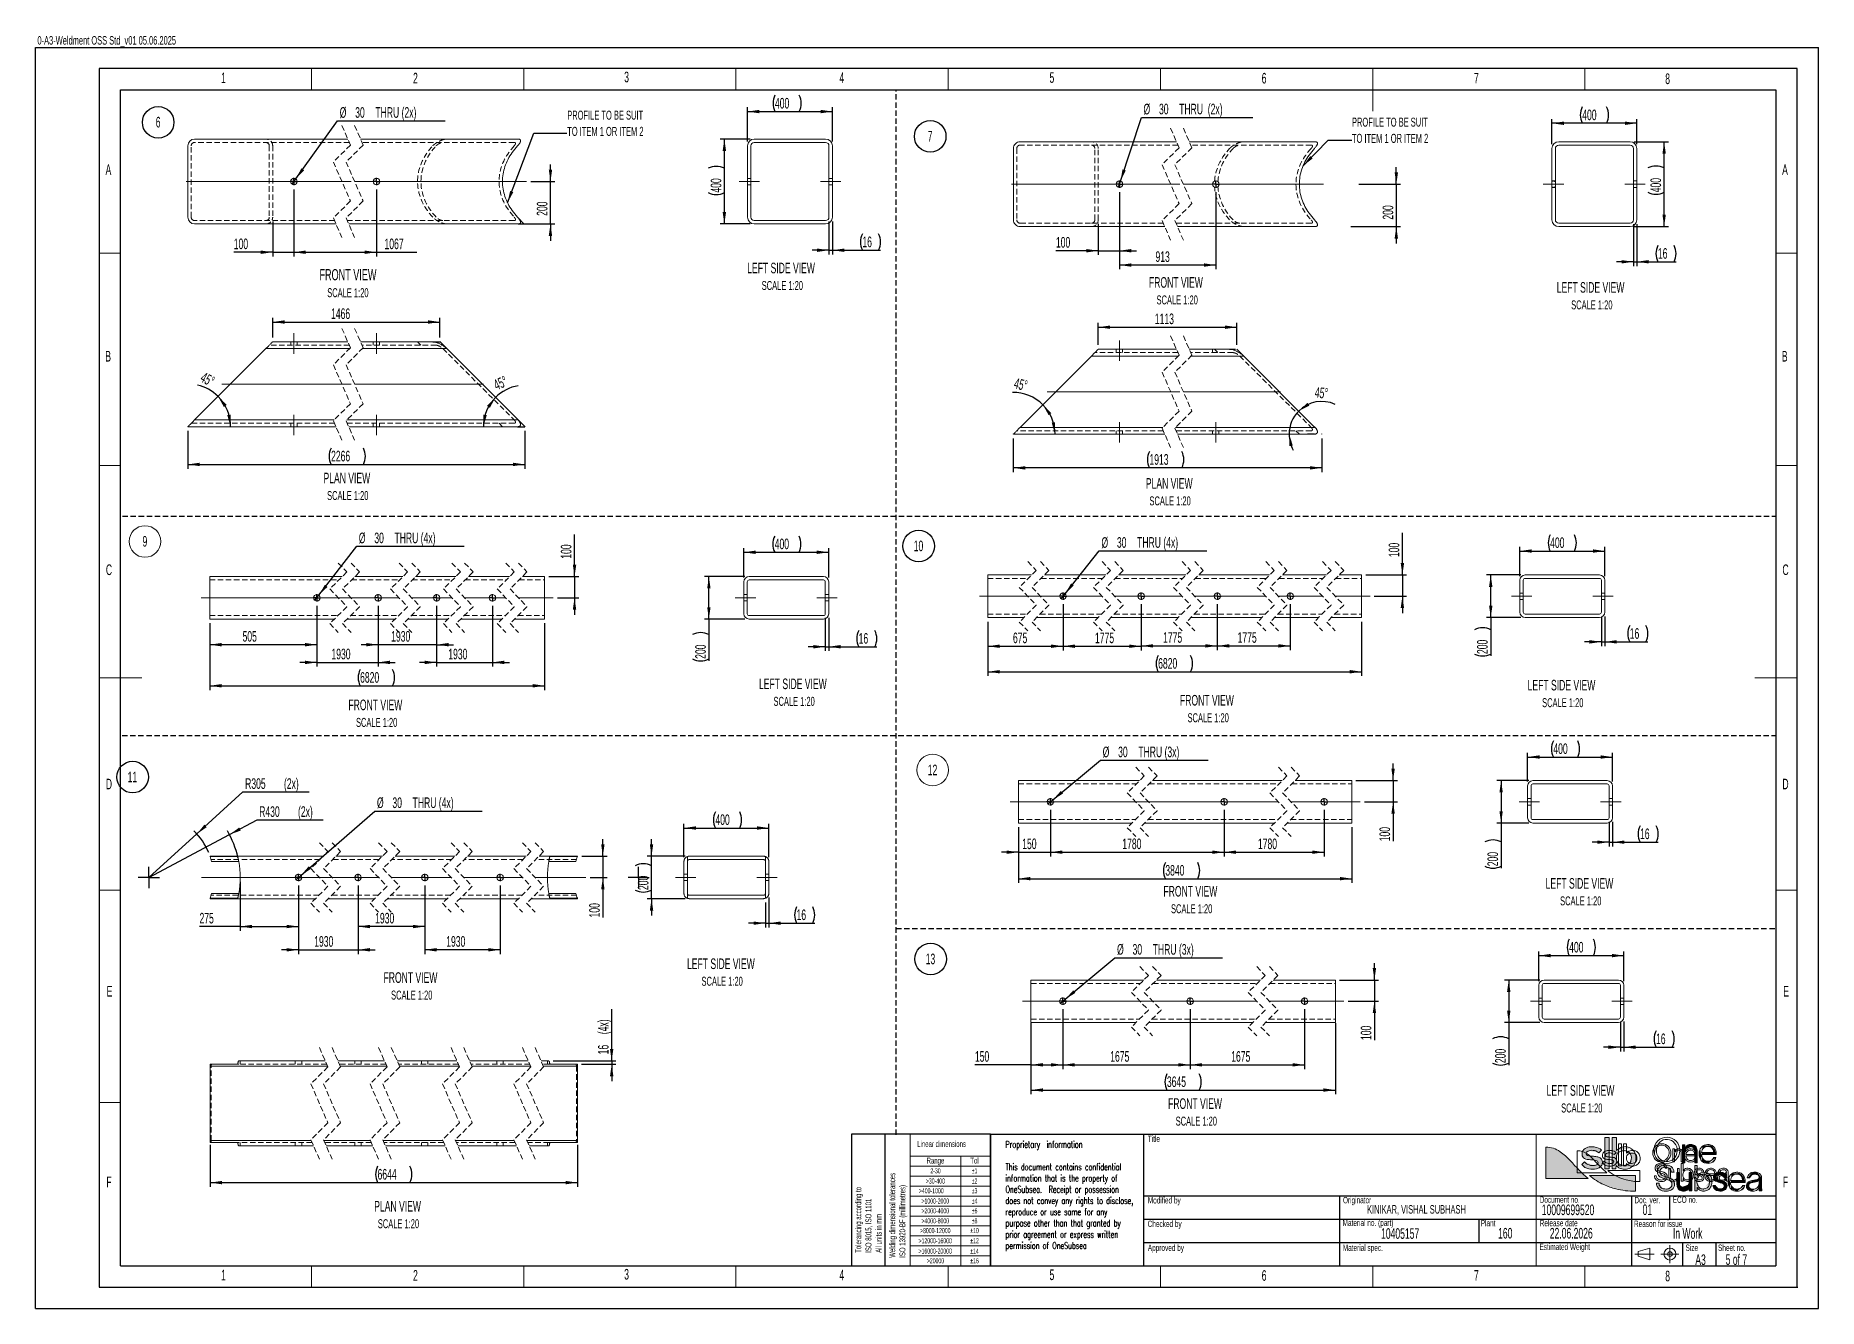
# Paper-space layout 'Sheet5' of a CAD drawing. Header units: millimetres. Extents: x 0 to 420, y 0 to 300.
import ezdxf
from ezdxf.enums import TextEntityAlignment as Align

# ---------------------------------------------------------------- set-up
doc = ezdxf.new("R2010")
doc.units = ezdxf.units.MM
doc.linetypes.add('CENTERX2', pattern=[20.32, 12.7, -2.54, 2.54, -2.54])
doc.linetypes.add('HIDDEN', pattern=[1.905, 1.27, -0.635])
for name, color, linetype in [('1ST_ANGLE', 7, 'Continuous'), ('BORDER', 7, 'Continuous'), ('DASH', 7, 'HIDDEN'), ('DIMS', 7, 'Continuous')]:
    doc.layers.add(name, color=color, linetype=linetype)
doc.layers.add('HIDDEN', color=7, linetype='Continuous', plot=False)
doc.layers.add('HIDDEN_DETAIL', color=7, linetype='Continuous', plot=False)
doc.layers.add('Note', color=1, linetype='Continuous', lineweight=15)
doc.styles.add('NEW', font='romans.shx', dxfattribs={"width": 0.7})
doc.styles.add('SLDTEXTSTYLE0', font='TXT', dxfattribs={"width": 0.605})
doc.dimstyles.new('SLDDIMSTYLE16', dxfattribs={"dimtxt": 2.5, "dimasz": 2.8, "dimexe": 0, "dimexo": 0.0625, "dimtad": 0, "dimtih": 1, "dimtoh": 1, "dimdec": 0, "dimlfac": 20, "dimrnd": 1e-09, "dimzin": 12, "dimdsep": 46, "dimtxsty": 'SLDTEXTSTYLE0', "dimblk1": 'NONE', "dimsah": 1, "dimcen": 0, "dimadec": 0, "dimazin": 3, "dimtfac": 1, "dimtdec": 0, "dimtmove": 0, "dimatfit": 3, "dimldrblk": 'NONE', "dimfxl": 1, "dimfrac": 2, "dimtolj": 1, "dimtzin": 12, "dimarcsym": 0})
doc.dimstyles.new('SLDDIMSTYLE17', dxfattribs={"dimtxt": 2.5, "dimasz": 2.8, "dimexe": 0, "dimexo": 0.0625, "dimtad": 0, "dimtih": 1, "dimtoh": 1, "dimdec": 0, "dimlfac": 20, "dimrnd": 1e-09, "dimzin": 12, "dimdsep": 46, "dimtxsty": 'SLDTEXTSTYLE0', "dimsah": 1, "dimcen": 0, "dimadec": 0, "dimazin": 3, "dimtfac": 1, "dimtdec": 0, "dimtofl": 0, "dimtmove": 0, "dimatfit": 3, "dimfxl": 1, "dimfrac": 2, "dimtolj": 1, "dimtzin": 12, "dimarcsym": 0})
doc.dimstyles.new('SLDDIMSTYLE18', dxfattribs={"dimtxt": 2.5, "dimasz": 2.8, "dimexe": 0, "dimexo": 0.0625, "dimtad": 1, "dimdec": 4, "dimlfac": 20, "dimzin": 12, "dimdsep": 46, "dimtxsty": 'SLDTEXTSTYLE0', "dimsah": 1, "dimcen": 0.09, "dimadec": 0, "dimazin": 3, "dimtfac": 1, "dimtdec": 0, "dimtofl": 0, "dimtmove": 0, "dimatfit": 3, "dimfxl": 1, "dimfrac": 2, "dimtolj": 1, "dimtzin": 12, "dimarcsym": 0})
doc.dimstyles.new('SLDDIMSTYLE6', dxfattribs={"dimtxt": 2.5, "dimasz": 2.8, "dimexe": 0, "dimexo": 0.0625, "dimtad": 1, "dimdec": 0, "dimlfac": 20, "dimrnd": 1e-09, "dimzin": 12, "dimdsep": 46, "dimtxsty": 'SLDTEXTSTYLE0', "dimsah": 1, "dimcen": 0.09, "dimadec": 0, "dimazin": 3, "dimtfac": 1, "dimtdec": 0, "dimtofl": 0, "dimtmove": 0, "dimatfit": 3, "dimfxl": 1, "dimfrac": 2, "dimtolj": 1, "dimtzin": 12, "dimarcsym": 0})
doc.dimstyles.new('SLDDIMSTYLE7', dxfattribs={"dimtxt": 2.5, "dimasz": 2.8, "dimexe": 0, "dimexo": 0.0625, "dimtad": 1, "dimdec": 0, "dimlfac": 20, "dimrnd": 1e-09, "dimzin": 12, "dimdsep": 46, "dimtxsty": 'SLDTEXTSTYLE0', "dimsah": 1, "dimcen": 0.09, "dimadec": 0, "dimazin": 3, "dimtfac": 1, "dimtdec": 0, "dimtmove": 0, "dimatfit": 0, "dimfxl": 1, "dimfrac": 2, "dimtolj": 1, "dimtzin": 12, "dimarcsym": 0})

psp = doc.layouts.new('Sheet5')

# ---------------------------------------------------------------- texts
at = {"layer": 'BORDER', "color": 1, "insert": (0.4182763, 299.6527012), "char_height": 2, "attachment_point": 1, "style": 'SLDTEXTSTYLE0'}
psp.add_mtext('0-A3-Weldment OSS Std_v01 05.06.2025', dxfattribs=at)
at = {"layer": 'BORDER', "char_height": 2.5, "attachment_point": 1, "style": 'SLDTEXTSTYLE0'}
for s, insert in [('1', (43.69651, 291.0722711)), ('2', (88.9128051, 291.0097985)), ('3', (138.6625393, 291.2753319)), ('4', (189.36634, 291.1182177)), ('5', (238.865095, 291.150447)), ('6', (288.8528762, 290.9837655)), ('7', (338.8779067, 291.002133)), ('8', (383.929779, 290.8579157)), ('A', (16.4686359, 269.4567637)), ('A', (411.4686359, 269.4567637)), ('B', (16.4080327, 225.4987969)), ('B', (411.4080327, 225.4987969)), ('C', (16.5468506, 175.2205752)), ('C', (411.5468506, 175.2205752)), ('D', (16.5308475, 124.7519666)), ('D', (411.5308475, 124.7519666)), ('E', (16.7288645, 75.9345648)), ('E', (411.7288645, 75.9345648)), ('F', (16.6559348, 31.0386248)), ('F', (411.6559348, 31.0386248)), ('1', (43.69651, 9.0722711)), ('2', (88.9128051, 9.0097985)), ('3', (138.6625393, 9.2753319)), ('4', (189.36634, 9.1182177)), ('5', (238.865095, 9.150447)), ('6', (288.8528762, 8.9837655)), ('7', (338.8779067, 9.002133)), ('8', (383.929779, 8.8579157))]:
    psp.add_mtext(s, dxfattribs=dict(at, insert=insert))
at = {"layer": 'DIMS', "style": 'SLDTEXTSTYLE0'}
for s, insert, char_height, attachment_point in [('PROFILE TO BE SUIT', (125.2360236, 282.0971643), 2.116666667, 1), ('TO ITEM 1 OR ITEM 2', (125.2360236, 278.2749422), 2.116666667, 1), ('PROFILE TO BE SUIT', (310.1197278, 280.455135), 2.116666667, 1), ('TO ITEM 1 OR ITEM 2', (310.1197278, 276.6329129), 2.116666667, 1), ('FRONT VIEW', (73.5803755, 244.7854605), 2.64583333, 2), ('LEFT SIDE VIEW', (175.6194688, 246.2931164), 2.5, 2), ('SCALE 1:20', (73.5604701, 240.2811064), 2.11666667, 2), ('SCALE 1:20', (175.9206823, 241.9767516), 2.11666667, 2), ('FRONT VIEW', (268.6444958, 242.895048), 2.5, 2), ('LEFT SIDE VIEW', (366.3387657, 241.7229913), 2.5, 2), ('SCALE 1:20', (268.9465781, 238.5786832), 2.11666667, 2), ('SCALE 1:20', (366.6399791, 237.4066265), 2.11666667, 2), ('PLAN VIEW', (73.3229243, 196.8181132), 2.5, 2), ('PLAN VIEW', (267.072575, 195.5540518), 2.5, 2), ('SCALE 1:20', (73.5277843, 192.5017484), 2.11666667, 2), ('SCALE 1:20', (267.277435, 191.237687), 2.11666667, 2), ('LEFT SIDE VIEW', (178.4004408, 148.3424837), 2.5, 2), ('LEFT SIDE VIEW', (359.4874304, 148.0319086), 2.5, 2), ('FRONT VIEW', (80.0377497, 143.3830928), 2.5, 2), ('SCALE 1:20', (178.7016542, 144.0261189), 2.11666667, 2), ('FRONT VIEW', (275.9483623, 144.4797827), 2.5, 2), ('SCALE 1:20', (359.7886439, 143.7155438), 2.11666667, 2), ('SCALE 1:20', (80.339832, 139.066728), 2.11666667, 2), ('SCALE 1:20', (276.2504445, 140.1634179), 2.11666667, 2), ('LEFT SIDE VIEW', (363.7288141, 101.3392343), 2.5, 2), ('FRONT VIEW', (272.0551715, 99.488842), 2.5, 2), ('SCALE 1:20', (364.0300276, 97.0228695), 2.11666667, 2), ('SCALE 1:20', (272.3572538, 95.1724772), 2.11666667, 2), ('LEFT SIDE VIEW', (161.4402388, 82.4138623), 2.5, 2), ('FRONT VIEW', (88.3044147, 79.1572529), 2.5, 2), ('SCALE 1:20', (161.7414522, 78.0974975), 2.11666667, 2), ('SCALE 1:20', (88.6064969, 74.8408881), 2.11666667, 2), ('LEFT SIDE VIEW', (363.9683402, 52.5653078), 2.5, 2), ('FRONT VIEW', (273.1489657, 49.4722034), 2.5, 2), ('SCALE 1:20', (364.2695537, 48.248943), 2.11666667, 2), ('SCALE 1:20', (273.4510479, 45.1558386), 2.11666667, 2), ('PLAN VIEW', (85.2765998, 25.305648), 2.5, 2), ('SCALE 1:20', (85.4814598, 20.9892832), 2.11666667, 2)]:
    psp.add_mtext(s, dxfattribs=dict(at, insert=insert, char_height=char_height, attachment_point=attachment_point))

# ---------------------------------------------------------------- blocks, each defined once
blk = doc.blocks.new('SW_NOTE_0')
at = {"layer": 'Note', "lineweight": 13, "insert": (0, 4.09), "char_height": 3.175, "width": 66.0406, "attachment_point": 1, "style": 'NEW'}
blk.add_mtext('Proprietary  information{\\Fromans|c238;\\P\\P}This document contains confidential information that is the property of OneSubsea.  Receipt or possession does not convey any rights to disclose, reproduce or use same for any purpose other than that granted by prior agreement or express written permission of OneSubsea', dxfattribs=at)
blk = doc.blocks.new('SW_NOTE_0_1')
at = {"color": 0, "linetype": 'Continuous', "lineweight": 0, "insert": (0, 3.87), "char_height": 3, "attachment_point": 1, "style": 'SLDTEXTSTYLE0'}
blk.add_mtext('Title', dxfattribs=at)
blk = doc.blocks.new('SW_NOTE_0_2')
at = {"color": 0, "linetype": 'Continuous', "lineweight": 0, "insert": (0, 3.87), "char_height": 3, "attachment_point": 1, "style": 'SLDTEXTSTYLE0'}
blk.add_mtext('Title', dxfattribs=at)
blk = doc.blocks.new('SW_NOTE_0_3')
at = {"color": 0, "linetype": 'Continuous', "lineweight": 0, "insert": (0, 3.87), "char_height": 3, "attachment_point": 1, "style": 'SLDTEXTSTYLE0'}
blk.add_mtext('Modified by', dxfattribs=at)
blk = doc.blocks.new('SW_NOTE_0_4')
at = {"color": 0, "linetype": 'Continuous', "lineweight": 0, "insert": (0, 3.87), "char_height": 3, "attachment_point": 1, "style": 'SLDTEXTSTYLE0'}
blk.add_mtext('Checked by', dxfattribs=at)
blk = doc.blocks.new('SW_NOTE_0_5')
at = {"color": 0, "linetype": 'Continuous', "lineweight": 0, "insert": (0, 3.87), "char_height": 3, "attachment_point": 1, "style": 'SLDTEXTSTYLE0'}
blk.add_mtext('Originator', dxfattribs=at)
blk = doc.blocks.new('SW_NOTE_0_6')
at = {"color": 0, "linetype": 'Continuous', "lineweight": 0, "insert": (0, 3.87), "char_height": 3, "attachment_point": 1, "style": 'SLDTEXTSTYLE0'}
blk.add_mtext('Material no. (part)', dxfattribs=at)
blk = doc.blocks.new('SW_NOTE_0_7')
at = {"color": 0, "linetype": 'Continuous', "lineweight": 0, "insert": (0, 3.87), "char_height": 3, "attachment_point": 1, "style": 'SLDTEXTSTYLE0'}
blk.add_mtext('Document no.', dxfattribs=at)
blk = doc.blocks.new('SW_NOTE_0_8')
at = {"color": 0, "linetype": 'Continuous', "lineweight": 0, "insert": (0, 3.87), "char_height": 3, "attachment_point": 1, "style": 'SLDTEXTSTYLE0'}
blk.add_mtext('Doc. ver.', dxfattribs=at)
blk = doc.blocks.new('SW_NOTE_0_9')
at = {"color": 0, "linetype": 'Continuous', "lineweight": 0, "insert": (0, 3.87), "char_height": 3, "attachment_point": 1, "style": 'SLDTEXTSTYLE0'}
blk.add_mtext('Reason for issue', dxfattribs=at)
blk = doc.blocks.new('SW_NOTE_0_10')
at = {"color": 0, "linetype": 'Continuous', "lineweight": 0, "insert": (0, 3.87), "char_height": 3, "attachment_point": 1, "style": 'SLDTEXTSTYLE0'}
blk.add_mtext('ECO no.', dxfattribs=at)
blk = doc.blocks.new('SW_NOTE_0_11')
at = {"color": 0, "linetype": 'Continuous', "lineweight": 0, "insert": (0, 3.87), "char_height": 3, "attachment_point": 1, "style": 'SLDTEXTSTYLE0'}
blk.add_mtext('Size', dxfattribs=at)
blk = doc.blocks.new('SW_NOTE_0_12')
at = {"color": 0, "linetype": 'Continuous', "lineweight": 0, "insert": (0, 3.87), "char_height": 3, "attachment_point": 1, "style": 'SLDTEXTSTYLE0'}
blk.add_mtext('Plant', dxfattribs=at)
blk = doc.blocks.new('SW_NOTE_0_13')
at = {"color": 0, "linetype": 'Continuous', "lineweight": 0, "insert": (0, 3.87), "char_height": 3, "attachment_point": 1, "style": 'SLDTEXTSTYLE0'}
blk.add_mtext('Estimated Weight', dxfattribs=at)
blk = doc.blocks.new('SW_NOTE_0_14')
at = {"color": 0, "linetype": 'Continuous', "lineweight": 0, "insert": (4.14, 6.45), "char_height": 5, "attachment_point": 2, "style": 'SLDTEXTSTYLE0'}
blk.add_mtext('A3', dxfattribs=at)
blk = doc.blocks.new('SW_NOTE_0_15')
at = {"color": 0, "linetype": 'Continuous', "lineweight": 0, "insert": (0, 3.87), "char_height": 3, "attachment_point": 1, "style": 'SLDTEXTSTYLE0'}
blk.add_mtext('Sheet no.', dxfattribs=at)
blk = doc.blocks.new('SW_NOTE_0_16')
at = {"color": 0, "linetype": 'Continuous', "lineweight": 0, "insert": (0, 3.87), "char_height": 3, "attachment_point": 1, "style": 'SLDTEXTSTYLE0'}
blk.add_mtext('Release date', dxfattribs=at)
blk = doc.blocks.new('SW_NOTE_0_17')
at = {"color": 0, "linetype": 'Continuous', "lineweight": 0, "insert": (0, 3.87), "char_height": 3, "attachment_point": 1, "style": 'SLDTEXTSTYLE0'}
blk.add_mtext('Material spec.', dxfattribs=at)
blk = doc.blocks.new('SW_NOTE_0_18')
at = {"color": 0, "linetype": 'Continuous', "lineweight": 0, "insert": (0, 3.87), "char_height": 3, "attachment_point": 1, "style": 'SLDTEXTSTYLE0'}
blk.add_mtext('Approved by', dxfattribs=at)
blk = doc.blocks.new('Title Block OSS Basic with PropInfo A3_v03')
at = {"linetype": 'Continuous'}
blk.add_hatch(color=182, dxfattribs=at).paths.add_polyline_path([(445.17, 238.82), (447.21, 238.82), (447.21, 253.6), (445.17, 253.6)], flags=0)
h = blk.add_hatch(color=182, dxfattribs=at)
edge = h.paths.add_edge_path(flags=0)
edge.add_arc((454.71, 244), 5.23, 58.01089, 139.63838, ccw=False)
edge.add_arc((455.02, 244.49), 4.64, 18.79272, 58.01089, ccw=False)
edge.add_arc((453.13, 243.54), 6.75, 7.67255, 21.23833, ccw=False)
edge.add_arc((453.54, 243.95), 6.3, -24.40255, 4.55114, ccw=False)
edge.add_arc((455.88, 242.85), 3.71, 314.40387, 336.10789, ccw=False)
edge.add_arc((450.84, 248.92), 11.59, 303.64214, 311.18931, ccw=False)
edge.add_arc((454.88, 243.06), 4.48, 267.02182, 302.24729, ccw=False)
edge.add_arc((454.29, 243.7), 5.13, 239.7703, 273.94895, ccw=False)
edge.add_arc((453.55, 242.25), 3.5, 211.61627, 238.1906, ccw=False)
edge.add_line((450.57, 240.41), (450.3, 238.82))
edge.add_line((450.3, 238.82), (448.64, 238.82))
edge.add_line((448.64, 238.82), (448.64, 253.6))
edge.add_line((448.64, 253.6), (450.73, 253.6))
edge.add_line((450.73, 253.6), (450.73, 247.38))
edge = h.paths.add_edge_path(flags=0)
edge.add_arc((453.43, 244.42), 2.77, 138.7981, 168.8211)
edge.add_arc((457.26, 243.79), 6.65, 169.83548, 184.56324)
edge.add_arc((453.45, 243.45), 2.83, 183.9756, 222.127)
edge.add_arc((453.96, 243.91), 3.5, 222.127, 250.82405)
edge.add_arc((454.02, 244.12), 3.72, 250.94425, 270.28196)
edge.add_arc((453.91, 245.3), 4.91, 271.49328, 295.66588)
edge.add_arc((454.88, 243.29), 2.68, 295.66588, 337.48534)
edge.add_arc((450.8, 244.45), 6.91, 341.53541, 349.65201)
edge.add_arc((453.99, 243.97), 3.68, 348.13521, 400.42585)
edge.add_arc((454.45, 244.1), 3.25, 43.94995, 89.05957)
edge.add_arc((454.39, 240.05), 7.3, 89.05957, 100.29704)
edge.add_arc((453.58, 244.43), 2.85, 100.07498, 116.13514)
edge.add_arc((453.87, 243.93), 3.42, 116.81103, 137.41592)
h = blk.add_hatch(color=182, dxfattribs=at)
edge = h.paths.add_edge_path(flags=0)
edge.add_arc((487.3, 292.68), 76.91, 220.55784, 229.5365, ccw=False)
edge.add_arc((405.52, 221.03), 31.83, 42.82878, 54.18576)
edge.add_arc((417.57, 237.88), 11.12, 53.68211, 90.78787)
edge.add_line((417.41, 249), (417.41, 234.16))
edge.add_line((417.41, 234.16), (437.39, 234.16))
h = blk.add_hatch(color=182, dxfattribs=at)
edge = h.paths.add_edge_path(flags=0)
edge.add_arc((438.93, 238.9), 10.3, 80.42596, 92.09503)
edge.add_arc((438.75, 243.77), 5.44, 92.09503, 121.94602)
edge.add_arc((437.5, 245.76), 3.08, 121.94602, 155.51677)
edge.add_arc((437.57, 245.73), 3.16, 155.51677, 184.75161)
edge.add_arc((436.81, 245.67), 2.39, 184.75161, 210.73773)
edge.add_arc((436.58, 245.53), 2.12, 210.73773, 243.84349)
edge.add_arc((437.57, 247.25), 4.1, 242.02091, 260.03389)
edge.add_arc((440.04, 265.53), 22.54, 261.87709, 267.00638)
edge.add_arc((437.95, 226.37), 16.67, 82.39362, 86.83897, ccw=False)
edge.add_arc((439.25, 236.43), 6.52, 71.02024, 82.0336, ccw=False)
edge.add_arc((441.01, 241.67), 0.995, 21.25383, 69.20271, ccw=False)
edge.add_arc((440.87, 241.65), 1.14, -22.92516, 19.37709, ccw=False)
edge.add_arc((440.79, 241.81), 1.27, 299.68353, 331.86491, ccw=False)
edge.add_arc((439.89, 243.44), 3.14, 277.51384, 299.20046, ccw=False)
edge.add_arc((439.53, 245.17), 4.9, 248.75792, 279.08161, ccw=False)
edge.add_arc((438.87, 244.54), 4.09, 217.93322, 254.19645, ccw=False)
edge.add_line((435.64, 242.02), (434.38, 240.76))
edge.add_arc((438.7, 244.11), 5.47, 217.85091, 258.48139)
edge.add_arc((439.41, 246.6), 8.05, 257.07516, 282.92484)
edge.add_arc((439.63, 244.32), 5.79, 285.87725, 303.65034)
edge.add_arc((432.06, 250.44), 15.35, 314.58214, 318.16312)
edge.add_arc((441.81, 241.58), 2.18, 320.46119, 357.17342)
edge.add_arc((440.7, 241.89), 3.32, 352.80746, 371.54203)
edge.add_arc((441.78, 242.1), 2.22, 11.87186, 56.09076)
edge.add_arc((440.88, 240.48), 4.06, 58.31654, 82.00922)
edge.add_arc((438.21, 223.68), 21.07, 81.16983, 87.24138)
edge.add_arc((440.11, 260.37), 15.67, 260.81574, 266.77083, ccw=False)
edge.add_arc((437.91, 246.86), 1.98, 226.33309, 261.27849, ccw=False)
edge.add_arc((437.45, 246.03), 1.08, 131.48383, 213.11854, ccw=False)
edge.add_arc((437.37, 246.12), 0.962, 106.38182, 131.458, ccw=False)
edge.add_arc((439.38, 242.05), 5.48, 107.21162, 114.53896, ccw=False)
edge.add_arc((439.13, 242.79), 4.71, 75.26889, 106.99445, ccw=False)
edge.add_arc((439.44, 243.18), 4.26, 48.29678, 77.97013, ccw=False)
edge.add_line((442.27, 246.36), (443.6, 247.61))
edge.add_arc((439.73, 243.47), 5.66, 46.96661, 80.75029)
h = blk.add_hatch(color=8, dxfattribs=at)
edge = h.paths.add_edge_path(flags=0)
edge.add_line((481.74, 241.54), (482.89, 241.54))
edge.add_line((482.89, 241.54), (482.89, 246.16))
edge.add_arc((487.34, 246.16), 4.45, 156.34871, 180, ccw=False)
edge.add_arc((485.29, 247.07), 2.21, 94.06262, 156.34871, ccw=False)
edge.add_arc((485.4, 245.49), 3.79, 80.07862, 94.06262, ccw=False)
edge.add_arc((485.77, 247.61), 1.63, 47.83956, 80.07862, ccw=False)
edge.add_arc((485.57, 247.4), 1.92, 0, 47.83956, ccw=False)
edge.add_line((487.5, 247.4), (487.5, 241.54))
edge.add_line((487.5, 241.54), (488.66, 241.54))
edge.add_line((488.66, 241.54), (488.66, 247.23))
edge.add_arc((484.99, 247.16), 3.66, 1.19192, 14.1268)
edge.add_arc((484.32, 246.99), 4.36, 14.1268, 27.34849)
edge.add_arc((486.5, 248.11), 1.9, 27.34849, 58.50656)
edge.add_arc((485.4, 246.32), 4.01, 58.50656, 72.22722)
edge.add_arc((485.57, 246.83), 3.47, 72.22722, 90)
edge.add_arc((485.57, 246.33), 3.97, 90, 99.79016)
edge.add_arc((485.28, 248.02), 2.26, 99.79016, 126.77139)
edge.add_arc((485.96, 247.1), 3.4, 126.77139, 149.6095)
edge.add_arc((484.26, 248.1), 1.43, 149.6095, 166.62421)
edge.add_arc((469.1, 248.46), 13.76, 359.86095, 360.13905)
edge.add_line((482.87, 248.5), (482.87, 250.14))
edge.add_line((482.87, 250.14), (481.74, 250.14))
edge.add_line((481.74, 250.14), (481.74, 241.54))
h = blk.add_hatch(color=8, dxfattribs=at)
edge = h.paths.add_edge_path(flags=0)
edge.add_arc((493.36, 244.9), 3.52, 213.34893, 228.39273, ccw=False)
edge.add_arc((494.71, 245.79), 5.14, 152.52917, 213.34893, ccw=False)
edge.add_arc((493.45, 246.45), 3.72, 127.21447, 152.52917, ccw=False)
edge.add_arc((495.16, 244.2), 6.54, 125.30008, 127.21447, ccw=False)
edge.add_arc((493.68, 246.28), 3.99, 81.82477, 125.30008, ccw=False)
edge.add_arc((493.54, 245.27), 5.01, 68.92123, 81.82477, ccw=False)
edge.add_arc((494.28, 247.19), 2.95, 35.41685, 68.92123, ccw=False)
edge.add_arc((492.48, 245.91), 5.16, 14.46797, 35.41685, ccw=False)
edge.add_arc((492.08, 245.81), 5.58, -3.28569, 14.46797, ccw=False)
edge.add_line((497.64, 245.49), (490.75, 245.49))
edge.add_arc((493.87, 245.39), 3.12, 178.12077, 225.8635)
edge.add_arc((494.1, 245.62), 3.44, 225.8635, 242.89952)
edge.add_arc((493.54, 244.53), 2.21, 242.89952, 270)
edge.add_arc((493.54, 246.86), 4.55, 270, 288.80598)
edge.add_arc((494.33, 244.53), 2.09, 288.80598, 318.57416)
edge.add_arc((494.09, 244.74), 2.4, 318.57416, 343.75004)
edge.add_line((496.4, 244.07), (497.53, 244.07))
edge.add_arc((494.2, 244.8), 3.41, 287.11203, 347.53322, ccw=False)
edge.add_arc((493.88, 245.85), 4.51, 270, 287.11203, ccw=False)
edge.add_arc((493.88, 247.14), 5.8, 254.92516, 270, ccw=False)
edge.add_arc((493.23, 244.76), 3.33, 228.39273, 254.92516, ccw=False)
edge = h.paths.add_edge_path(flags=0)
edge.add_arc((494.01, 246.21), 3.29, 130.62473, 176.66678)
edge.add_line((490.73, 246.41), (496.46, 246.41))
edge.add_arc((492.42, 246.13), 4.05, 3.8919, 9.59577)
edge.add_arc((489.85, 245.7), 6.65, 9.59577, 18.362)
edge.add_arc((494.16, 247.13), 2.11, 18.362, 74.69005)
edge.add_arc((493.54, 244.84), 4.48, 74.69005, 90)
edge.add_arc((493.54, 246.77), 2.56, 90, 130.62473)
h = blk.add_hatch(color=182, dxfattribs=at)
edge = h.paths.add_edge_path(flags=0)
edge.add_arc((459.42, 266.61), 38.39, 256.26951, 263.15914)
edge.add_arc((459.47, 265.43), 37.23, 262.86754, 270.21344)
edge.add_line((459.6, 228.2), (459.6, 235.64))
edge.add_line((459.6, 235.64), (437.97, 235.64))
edge.add_arc((457.17, 258.19), 29.62, 229.58133, 245.10673)
edge.add_arc((458.13, 259.94), 31.61, 244.87782, 255.66853)
h = blk.add_hatch(color=8, dxfattribs=at)
edge = h.paths.add_edge_path(flags=0)
edge.add_arc((472.93, 237.44), 2.97, 142.36126, 172.67987)
edge.add_arc((474.94, 237.18), 4.99, 172.67987, 187.32013)
edge.add_arc((471.43, 236.79), 1.47, 189.42195, 216.24536)
edge.add_arc((472.25, 237.06), 2.3, 209.66458, 224.70484)
edge.add_arc((473.47, 238.54), 4.22, 227.31271, 245.69692)
edge.add_arc((477.73, 247.97), 14.56, 245.69692, 254.48182)
edge.add_arc((468.54, 214.59), 20.06, 70.44351, 74.69677, ccw=False)
edge.add_arc((474.28, 230.86), 2.8, 39.61895, 69.75862, ccw=False)
edge.add_arc((475.46, 231.83), 1.28, -0.25004, 39.8478, ccw=False)
edge.add_arc((483.31, 232.17), 6.58, 183.03141, 186.49588)
edge.add_arc((475.32, 231.26), 1.46, -39.91187, 6.67036, ccw=False)
edge.add_arc((474, 232.19), 3.08, 302.46584, 322.55505, ccw=False)
edge.add_arc((474.17, 232.27), 3.06, 269.79844, 298.87243, ccw=False)
edge.add_arc((474.57, 237.63), 8.42, 257.23887, 267.2308, ccw=False)
edge.add_arc((473.33, 231.91), 2.58, 218.1633, 256.02622, ccw=False)
edge.add_arc((473.08, 231.92), 2.39, 176.84235, 222.03671, ccw=False)
edge.add_line((470.7, 232.05), (469.46, 232.05))
edge.add_arc((472.89, 231.97), 3.44, 178.66974, 201.18275)
edge.add_arc((497.44, 243.84), 30.69, 205.27287, 206.26579)
edge.add_arc((473.22, 232), 3.73, 207.96338, 269.08294)
edge.add_arc((474.53, 256.48), 28.24, 267.20915, 270.3269)
edge.add_arc((474.36, 232.36), 4.14, 274.66982, 312.82917)
edge.add_arc((475.24, 231.29), 2.75, 314.41519, 342.18195)
edge.add_arc((474.81, 231.4), 3.2, 342.71699, 371.39822)
edge.add_arc((462.73, 229.73), 15.38, 8.60244, 10.21068)
edge.add_arc((475.85, 231.94), 2.09, 14.41188, 42.78248)
edge.add_arc((475.35, 231.95), 2.48, 34.79347, 70.96504)
edge.add_arc((474.46, 231.18), 3.54, 61.27952, 70.32181)
edge.add_line((475.65, 234.51), (473.16, 235.29))
edge.add_arc((477.09, 245.97), 11.38, 245.16489, 249.7568, ccw=False)
edge.add_arc((472.87, 237.26), 1.71, 186.202, 251.1262, ccw=False)
edge.add_arc((474.21, 237.57), 3.08, 185.8192, 189.2346, ccw=False)
edge.add_arc((473.09, 237.45), 1.96, 151.24174, 185.8192, ccw=False)
edge.add_arc((472.95, 237.53), 1.8, 118.75826, 151.24174, ccw=False)
edge.add_arc((473.71, 236.14), 3.38, 96.29288, 118.75826, ccw=False)
edge.add_arc((473.74, 235.86), 3.66, 70.02157, 96.29288, ccw=False)
edge.add_arc((474.18, 237.08), 2.37, 1.20976, 70.02157, ccw=False)
edge.add_line((476.55, 237.13), (477.78, 237.13))
edge.add_arc((473.49, 236.85), 4.3, 3.68262, 25.06776)
edge.add_arc((475.05, 237.59), 2.57, 25.06776, 50.97012)
edge.add_arc((473.82, 236.06), 4.54, 50.97012, 69.54011)
edge.add_arc((474.13, 236.9), 3.64, 69.54011, 84.76448)
edge.add_arc((473.86, 233.98), 6.57, 84.76448, 101.2611)
edge.add_arc((473.3, 236.83), 3.67, 101.2611, 125.92854)
edge.add_arc((472.75, 237.58), 2.74, 125.92854, 142.36126)
h = blk.add_hatch(color=8, dxfattribs=at)
edge = h.paths.add_edge_path(flags=0)
edge.add_line((479.15, 237.06), (479.15, 231.32))
edge.add_arc((482.94, 231.32), 3.79, 180, 205.91877)
edge.add_arc((481.46, 230.6), 2.14, 205.91877, 240.55644)
edge.add_arc((482.27, 232.03), 3.78, 240.55644, 254.20383)
edge.add_arc((482.19, 231.44), 3.19, 252.50931, 289.5531)
edge.add_arc((482.64, 230.55), 2.21, 286.34838, 328.25108)
edge.add_arc((476.87, 234.45), 9.18, 326.50994, 331.56022)
edge.add_line((484.94, 230.08), (484.94, 228.43))
edge.add_line((484.94, 228.43), (486.11, 228.43))
edge.add_line((486.11, 228.43), (486.11, 237.05))
edge.add_line((486.11, 237.05), (484.94, 237.05))
edge.add_line((484.94, 237.05), (484.94, 232.41))
edge.add_arc((479.9, 232.61), 5.04, 346.09771, 357.73184, ccw=False)
edge.add_arc((482.22, 231.82), 2.6, 286.20821, 350.64405, ccw=False)
edge.add_arc((482.36, 231.51), 2.27, 224.18438, 285.08195, ccw=False)
edge.add_arc((482.85, 231.32), 2.53, 180, 213.38547, ccw=False)
edge.add_line((480.32, 231.32), (480.32, 237.06))
edge.add_line((480.32, 237.06), (479.15, 237.06))
h = blk.add_hatch(color=8, dxfattribs=at)
edge = h.paths.add_edge_path(flags=0)
edge.add_line((487.5, 228.43), (488.66, 228.43))
edge.add_line((488.66, 228.43), (488.66, 230.18))
edge.add_arc((491.91, 231.76), 3.62, 205.90981, 236.49824)
edge.add_arc((491.5, 231.07), 2.82, 235.75785, 271.06747)
edge.add_arc((491.57, 233.16), 4.91, 269.84368, 294.16588)
edge.add_arc((492.2, 231.49), 3.13, 296.09548, 322.03293)
edge.add_arc((490.69, 232.41), 4.89, 324.49316, 353.10111)
edge.add_arc((490.49, 232.87), 5.16, 348.2252, 396.34236)
edge.add_arc((491.66, 233.08), 4.13, 43.70695, 76.52)
edge.add_arc((491.74, 233.83), 3.39, 74.93181, 99.52776)
edge.add_arc((491.81, 233.69), 3.53, 100.19205, 153.07511)
edge.add_line((488.66, 235.29), (488.66, 240.32))
edge.add_line((488.66, 240.32), (487.5, 240.32))
edge.add_line((487.5, 240.32), (487.5, 228.43))
edge = h.paths.add_edge_path(flags=0)
edge.add_arc((492.64, 232.75), 4.09, 164.38713, 200.66903, ccw=False)
edge.add_arc((493.45, 232.48), 4.94, 148.75296, 163.88287, ccw=False)
edge.add_arc((491.03, 234.01), 2.08, 112.35777, 150.15348, ccw=False)
edge.add_arc((491.67, 232.13), 4.07, 88.55181, 110.61557, ccw=False)
edge.add_arc((491.65, 233.56), 2.64, 32.96041, 87.33319, ccw=False)
edge.add_arc((490.73, 233), 3.72, -0.21064, 32.45107, ccw=False)
edge.add_arc((488.58, 232.76), 5.87, -14.33394, 2.14326, ccw=False)
edge.add_arc((491.67, 231.95), 2.68, 273.75053, 346.18728, ccw=False)
edge.add_arc((491.49, 233.66), 4.4, 263.89575, 274.63696, ccw=False)
edge.add_arc((491.16, 231.41), 2.13, 214.8548, 266.19343, ccw=False)
edge.add_arc((493.27, 232.98), 4.76, 200.56446, 215.87655, ccw=False)
h = blk.add_hatch(color=8, dxfattribs=at)
edge = h.paths.add_edge_path(flags=0)
edge.add_arc((499.45, 231.74), 5.45, 81.05807, 102.39156)
edge.add_arc((499.21, 234.05), 3.15, 107.20966, 127.58509)
edge.add_arc((498.84, 234.49), 2.58, 126.9485, 152.18203)
edge.add_arc((498.42, 234.82), 2.06, 154.88732, 222.86305)
edge.add_arc((498.91, 235.21), 2.68, 221.90003, 247.51461)
edge.add_arc((500.05, 237.3), 5.05, 244.65176, 259.63737)
edge.add_arc((497.37, 223.45), 9.06, 69.17396, 78.7166, ccw=False)
edge.add_arc((499.2, 228.53), 3.65, 60.99428, 67.65209, ccw=False)
edge.add_arc((500.52, 230.78), 1.05, 2.49933, 64.68585, ccw=False)
edge.add_arc((500.2, 230.73), 1.38, -35.84511, 3.95432, ccw=False)
edge.add_arc((500.11, 230.87), 1.53, 281.46116, 322.0578, ccw=False)
edge.add_arc((499.48, 233.95), 4.67, 263.62845, 281.46116, ccw=False)
edge.add_arc((499.19, 231.3), 2.01, 229.83614, 263.62845, ccw=False)
edge.add_arc((499.23, 231.22), 1.98, 186.73597, 227.25101, ccw=False)
edge.add_line((497.27, 230.99), (496.1, 230.99))
edge.add_arc((499.24, 231.32), 3.15, 186.08137, 194.96355)
edge.add_arc((499, 231.23), 2.9, 194.4681, 263.63794)
edge.add_arc((499.51, 232.81), 4.54, 259.50963, 295.46352)
edge.add_arc((500.26, 230.99), 2.58, 297.72057, 325.37338)
edge.add_arc((500.47, 230.8), 2.3, 326.20073, 365.56212)
edge.add_arc((500.98, 230.88), 1.78, 4.65571, 56.35299)
edge.add_arc((499.23, 228.26), 4.93, 56.35299, 68.54273)
edge.add_arc((496.93, 221.73), 11.85, 69.73506, 76.8751)
edge.add_arc((504.09, 252.51), 19.75, 253.98839, 256.9212, ccw=False)
edge.add_arc((499.06, 235.03), 1.56, 212.70093, 254.69198, ccw=False)
edge.add_arc((498.72, 234.83), 1.17, 158.79314, 213.54323, ccw=False)
edge.add_arc((498.76, 234.84), 1.2, 129.60733, 159.90494, ccw=False)
edge.add_arc((499.21, 234.26), 1.94, 95.70528, 128.97601, ccw=False)
edge.add_arc((499.36, 233.16), 3.05, 70.18465, 96.29414, ccw=False)
edge.add_arc((499.77, 234.45), 1.69, 0.66688, 68.53823, ccw=False)
edge.add_line((501.47, 234.47), (502.61, 234.47))
edge.add_arc((499.73, 234.33), 2.88, 2.81771, 46.0602)
edge.add_arc((499.8, 234.33), 2.83, 47.00469, 79.83005)
h = blk.add_hatch(color=8, dxfattribs=at)
edge = h.paths.add_edge_path(flags=0)
edge.add_arc((508.8, 231.11), 6.54, 125.30008, 127.21447, ccw=False)
edge.add_arc((507.32, 233.19), 3.99, 81.82477, 125.30008, ccw=False)
edge.add_arc((507.18, 232.18), 5.01, 68.92123, 81.82477, ccw=False)
edge.add_arc((507.92, 234.1), 2.95, 35.41685, 68.92123, ccw=False)
edge.add_arc((506.12, 232.82), 5.16, 14.46797, 35.41685, ccw=False)
edge.add_arc((505.72, 232.72), 5.58, -3.28569, 14.46797, ccw=False)
edge.add_line((511.28, 232.4), (504.39, 232.4))
edge.add_arc((507.51, 232.3), 3.12, 178.12077, 225.8635)
edge.add_arc((507.74, 232.53), 3.44, 225.8635, 242.89952)
edge.add_arc((507.18, 231.44), 2.21, 242.89952, 270)
edge.add_arc((507.18, 233.78), 4.55, 270, 288.80598)
edge.add_arc((507.97, 231.44), 2.09, 288.80598, 318.57416)
edge.add_arc((507.73, 231.65), 2.4, 318.57416, 343.75004)
edge.add_line((510.04, 230.98), (511.17, 230.98))
edge.add_arc((507.84, 231.71), 3.41, 287.11203, 347.53322, ccw=False)
edge.add_arc((507.51, 232.76), 4.51, 270, 287.11203, ccw=False)
edge.add_arc((507.51, 234.05), 5.8, 254.92516, 270, ccw=False)
edge.add_arc((506.87, 231.67), 3.33, 228.39273, 254.92516, ccw=False)
edge.add_arc((507, 231.81), 3.52, 213.34893, 228.39273, ccw=False)
edge.add_arc((508.35, 232.7), 5.14, 152.52917, 213.34893, ccw=False)
edge.add_arc((507.09, 233.36), 3.72, 127.21447, 152.52917, ccw=False)
edge = h.paths.add_edge_path(flags=0)
edge.add_arc((507.65, 233.13), 3.29, 130.62473, 176.66678)
edge.add_line((504.37, 233.32), (510.1, 233.32))
edge.add_arc((506.06, 233.04), 4.05, 3.8919, 9.59577)
edge.add_arc((503.49, 232.61), 6.65, 9.59577, 18.362)
edge.add_arc((507.8, 234.04), 2.11, 18.362, 74.69005)
edge.add_arc((507.18, 231.76), 4.48, 74.69005, 90)
edge.add_arc((507.18, 233.68), 2.56, 90, 130.62473)
h = blk.add_hatch(color=8, dxfattribs=at)
edge = h.paths.add_edge_path(flags=0)
edge.add_arc((515.62, 233.83), 3.42, 129.45306, 168.83853, ccw=False)
edge.add_arc((515.47, 234.01), 3.19, 104.14861, 129.45306, ccw=False)
edge.add_arc((515.61, 233.44), 3.77, 83.47954, 104.14861, ccw=False)
edge.add_arc((514.54, 224.01), 13.27, 79.38218, 83.47954, ccw=False)
edge.add_arc((516.53, 234.64), 2.44, 44.77064, 79.38218, ccw=False)
edge.add_arc((516.47, 234.56), 2.54, 2.93081, 45.15764, ccw=False)
edge.add_line((519.01, 234.69), (519.04, 230.08))
edge.add_arc((529.14, 230.23), 10.11, 180.85651, 190.35344)
edge.add_line((519.2, 228.42), (517.91, 228.42))
edge.add_line((517.91, 228.42), (517.88, 230.12))
edge.add_arc((515.32, 231.02), 2.71, 283.07218, 340.81259, ccw=False)
edge.add_arc((514.85, 233.03), 4.78, 263.87428, 283.07218, ccw=False)
edge.add_arc((514.72, 231.76), 3.51, 242.15466, 263.87428, ccw=False)
edge.add_arc((514.15, 230.7), 2.3, 210.48321, 242.15466, ccw=False)
edge.add_arc((514.25, 230.75), 2.41, 186.07947, 210.48321, ccw=False)
edge.add_arc((514.33, 230.76), 2.49, 156.66582, 186.07947, ccw=False)
edge.add_arc((513.35, 231.18), 1.43, 131.16403, 156.66582, ccw=False)
edge.add_arc((514.82, 229.5), 3.67, 110.72481, 131.16403, ccw=False)
edge.add_arc((516.3, 225.6), 7.83, 96.17643, 110.72481, ccw=False)
edge.add_arc((513.87, 245.09), 11.8, 277.70943, 285.38502)
edge.add_arc((516.63, 235.03), 1.38, 285.68028, 286.68282)
edge.add_arc((516.77, 234.8), 1.12, 283.04333, 415.27502)
edge.add_arc((516.08, 234.12), 2.09, 50.35264, 89.03869)
edge.add_arc((515.82, 226.7), 9.51, 88.19371, 91.80629)
edge.add_arc((515.5, 234.2), 2.01, 89.32945, 149.97248)
edge.add_arc((516.22, 233.81), 2.83, 150.53771, 166.13532)
edge.add_line((513.47, 234.49), (512.27, 234.49))
edge = h.paths.add_edge_path(flags=0)
edge.add_arc((515.34, 229.28), 3.12, 97.64215, 126.51401)
edge.add_arc((514.28, 230.75), 1.3, 127.46588, 194.77657)
edge.add_arc((514.37, 230.77), 1.4, 194.58878, 196.83002)
edge.add_arc((514.29, 230.73), 1.31, 196.25239, 235.28783)
edge.add_arc((515.09, 231.88), 2.71, 235.28783, 255.67288)
edge.add_arc((515.05, 231.73), 2.56, 255.67288, 284.32712)
edge.add_arc((514.89, 232.35), 3.2, 284.32712, 303.6809)
edge.add_arc((515.22, 231.85), 2.6, 303.6809, 327.47656)
edge.add_arc((514.78, 232.14), 3.13, 327.47656, 359.53037)
edge.add_line((517.91, 232.11), (517.92, 233.68))
edge.add_arc((516.7, 234.22), 1.33, 299.29174, 335.87612, ccw=False)
edge.add_arc((515.52, 236.33), 3.75, 283.98414, 299.29174, ccw=False)
edge.add_arc((512.88, 245.46), 13.25, 278.89288, 285.54423, ccw=False)
at = {"lineweight": 25}
for p, q in [((155.77, 255.06), (227.77, 255.06)), ((155.77, 193.06), (155.77, 255.06)), ((227.77, 255.06), (227.77, 193.06))]:
    blk.add_line(p, q, dxfattribs=at)
at = {"color": 7, "linetype": 'Continuous', "lineweight": 25}
for q in [(525.77, 255.06), (227.77, 193.06)]:
    blk.add_line((227.77, 255.06), q, dxfattribs=at)
at = {"color": 7, "linetype": 'Continuous', "lineweight": 18}
blk.add_line((412.77, 255.06), (412.77, 193.06), dxfattribs=at)
at = {"color": 7, "linetype": 'Continuous'}
for p, q in [((227.77, 226.06), (412.77, 226.06)), ((320.27, 215.46), (320.27, 226.06)), ((412.77, 226.06), (525.77, 226.06)), ((457.77, 226.06), (457.77, 193.06)), ((475.77, 215.06), (475.77, 226.06)), ((227.77, 215.06), (525.77, 215.06)), ((320.27, 193.06), (320.27, 215.46)), ((385.72, 215.06), (385.72, 204.06)), ((227.77, 204.06), (525.77, 204.06)), ((481.77, 204.06), (481.77, 193.06)), ((497.4, 204.06), (497.4, 193.06))]:
    blk.add_line(p, q, dxfattribs=at)
at = {"layer": '1ST_ANGLE', "color": 7, "lineweight": 18}
for p, q in [((475.84, 202.86), (475.84, 194.34)), ((459.24, 198.6), (468.47, 198.6)), ((460.83, 199.8), (460.83, 197.56)), ((460.84, 199.8), (466.44, 201.48)), ((460.84, 197.56), (466.44, 195.88)), ((466.44, 201.48), (466.44, 195.88)), ((480.11, 198.6), (471.58, 198.6))]:
    blk.add_line(p, q, dxfattribs=at)
for radius in [2.8, 1.12]:
    blk.add_circle((475.84, 198.6), radius, dxfattribs=at)
at = {"layer": 'HIDDEN', "color": 182, "lineweight": 18}
for p, q in [((445.17, 238.82), (445.17, 253.6)), ((445.17, 253.6), (447.21, 253.6)), ((447.21, 253.6), (447.21, 238.82)), ((450.73, 253.6), (448.64, 253.6)), ((448.64, 253.6), (448.64, 238.82)), ((450.73, 247.38), (450.73, 253.6)), ((417.41, 249), (417.41, 234.16)), ((442.27, 246.36), (443.6, 247.61)), ((434.38, 240.76), (435.64, 242.02)), ((437.97, 235.64), (459.6, 235.64)), ((447.21, 238.82), (445.17, 238.82)), ((448.64, 238.82), (450.3, 238.82)), ((450.3, 238.82), (450.57, 240.41)), ((459.6, 235.64), (459.6, 228.2)), ((417.41, 234.16), (437.39, 234.16))]:
    blk.add_line(p, q, dxfattribs=at)
at = {"layer": 'HIDDEN', "color": 7, "lineweight": 18}
blk.add_line((481.74, 241.54), (481.74, 250.14), dxfattribs=at)
at = {"layer": 'HIDDEN', "color": 8, "lineweight": 18}
for p, q in [((481.74, 250.14), (482.87, 250.14)), ((482.87, 250.14), (482.87, 248.5)), ((482.89, 241.54), (482.89, 246.16)), ((487.5, 241.54), (487.5, 247.4)), ((488.66, 241.54), (488.66, 247.23)), ((490.73, 246.41), (496.46, 246.41)), ((490.75, 245.49), (497.64, 245.49)), ((496.4, 244.07), (497.53, 244.07)), ((473.16, 235.29), (475.65, 234.51)), ((476.55, 237.13), (477.78, 237.13)), ((479.15, 237.06), (480.32, 237.06)), ((479.15, 237.06), (479.15, 231.32)), ((480.32, 237.06), (480.32, 231.32)), ((481.74, 241.54), (482.89, 241.54)), ((484.94, 237.05), (486.11, 237.05)), ((484.94, 237.05), (484.94, 232.41)), ((486.11, 237.05), (486.11, 228.43)), ((487.5, 241.54), (488.66, 241.54)), ((487.5, 228.43), (487.5, 240.32)), ((487.5, 240.32), (488.66, 240.32)), ((488.66, 240.32), (488.66, 235.29)), ((469.46, 232.05), (470.7, 232.05)), ((484.94, 228.43), (484.94, 230.08)), ((486.11, 228.43), (484.94, 228.43)), ((487.5, 228.43), (488.66, 228.43)), ((488.66, 228.43), (488.66, 230.18)), ((496.1, 230.99), (497.27, 230.99)), ((501.47, 234.47), (502.61, 234.47)), ((504.37, 233.32), (510.1, 233.32)), ((504.39, 232.4), (511.28, 232.4)), ((510.04, 230.98), (511.17, 230.98)), ((512.27, 234.49), (513.47, 234.49)), ((517.91, 228.42), (517.88, 230.12)), ((517.92, 233.68), (517.91, 232.11)), ((517.91, 228.42), (519.2, 228.42)), ((519.01, 234.69), (519.04, 230.08))]:
    blk.add_line(p, q, dxfattribs=at)
at = {"layer": 'HIDDEN', "color": 182, "lineweight": 18}
for centre, radius, start, end in [((417.57, 237.88), 11.12, 53.68211, 90.78787), ((405.52, 221.03), 31.83, 42.82878, 54.18576), ((437.57, 245.73), 3.16, 155.51677, 184.75161), ((436.81, 245.67), 2.39, 184.75161, 210.73773), ((437.5, 245.76), 3.08, 121.94602, 155.51677), ((436.58, 245.53), 2.12, 210.73773, 243.84349), ((437.57, 247.25), 4.1, 242.02091, 260.03389), ((438.75, 243.77), 5.44, 92.09503, 121.94602), ((437.45, 246.03), 1.08, 131.48383, 213.11854), ((437.91, 246.86), 1.98, 226.33309, 261.27849), ((437.37, 246.12), 0.962, 106.38182, 131.458), ((439.38, 242.05), 5.48, 107.21162, 114.53896), ((440.11, 260.37), 15.67, 260.81574, 266.77083), ((439.13, 242.79), 4.71, 75.26889, 106.99445), ((438.93, 238.9), 10.3, 80.42596, 92.09503), ((438.21, 223.68), 21.07, 81.16983, 87.24138), ((439.44, 243.18), 4.26, 48.29678, 77.97013), ((439.73, 243.47), 5.66, 46.96661, 80.75029), ((440.88, 240.48), 4.06, 58.31654, 82.00922), ((441.78, 242.1), 2.22, 11.87186, 56.09076), ((457.26, 243.79), 6.65, 169.83548, 184.56324), ((453.43, 244.42), 2.77, 138.7981, 168.8211), ((454.71, 244), 5.23, 58.01089, 139.63838), ((453.87, 243.93), 3.42, 116.81103, 137.41592), ((453.58, 244.43), 2.85, 100.07498, 116.13514), ((454.39, 240.05), 7.3, 89.05957, 100.29704), ((454.45, 244.1), 3.25, 43.94995, 89.05957), ((453.99, 243.97), 3.68, 348.13521, 40.42585), ((455.02, 244.49), 4.64, 18.79272, 58.01089), ((453.54, 243.95), 6.3, 335.59745, 4.55114), ((453.13, 243.54), 6.75, 7.67255, 21.23833), ((487.3, 292.68), 76.91, 220.55784, 229.5365), ((438.7, 244.11), 5.47, 217.85091, 258.48139), ((438.87, 244.54), 4.09, 217.93322, 254.19645), ((440.04, 265.53), 22.54, 261.87709, 267.00638), ((439.41, 246.6), 8.05, 257.07516, 282.92484), ((439.53, 245.17), 4.9, 248.75792, 279.08161), ((457.17, 258.19), 29.62, 229.58133, 245.10673), ((437.95, 226.37), 16.67, 82.39362, 86.83897), ((439.25, 236.43), 6.52, 71.02024, 82.0336), ((439.89, 243.44), 3.14, 277.51384, 299.20046), ((439.63, 244.32), 5.79, 285.87725, 303.65034), ((441.01, 241.67), 0.995, 21.25383, 69.20271), ((440.79, 241.81), 1.27, 299.68353, 331.86491), ((440.87, 241.65), 1.14, 337.07484, 19.37709), ((432.06, 250.44), 15.35, 314.58214, 318.16312), ((441.81, 241.58), 2.18, 320.46119, 357.17342), ((440.7, 241.89), 3.32, 352.80746, 11.54203), ((453.55, 242.25), 3.5, 211.61627, 238.1906), ((453.45, 243.45), 2.83, 183.9756, 222.127), ((453.96, 243.91), 3.5, 222.127, 250.82405), ((454.29, 243.7), 5.13, 239.7703, 273.94895), ((454.02, 244.12), 3.72, 250.94425, 270.28196), ((453.91, 245.3), 4.91, 271.49328, 295.66588), ((454.88, 243.06), 4.48, 267.02182, 302.24729), ((454.88, 243.29), 2.68, 295.66588, 337.48534), ((450.84, 248.92), 11.59, 303.64214, 311.18931), ((450.8, 244.45), 6.91, 341.53541, 349.65201), ((455.88, 242.85), 3.71, 314.40387, 336.10789), ((458.13, 259.94), 31.61, 244.87782, 255.66853), ((459.42, 266.61), 38.39, 256.26951, 263.15914), ((459.47, 265.43), 37.23, 262.86754, 270.21344)]:
    blk.add_arc(centre, radius, start, end, dxfattribs=at)
at = {"layer": 'HIDDEN', "color": 8, "lineweight": 18}
for centre, radius, start, end in [((484.26, 248.1), 1.43, 149.6095, 166.62421), ((469.1, 248.46), 13.76, 359.86095, 0.13905), ((487.34, 246.16), 4.45, 156.34871, 180), ((485.96, 247.1), 3.4, 126.77139, 149.6095), ((485.29, 247.07), 2.21, 94.06262, 156.34871), ((485.28, 248.02), 2.26, 99.79016, 126.77139), ((485.57, 246.33), 3.97, 90, 99.79016), ((485.4, 245.49), 3.79, 80.07862, 94.06262), ((485.57, 246.83), 3.47, 72.22722, 90), ((485.77, 247.61), 1.63, 47.83956, 80.07862), ((485.4, 246.32), 4.01, 58.50656, 72.22722), ((485.57, 247.4), 1.92, 0, 47.83956), ((486.5, 248.11), 1.9, 27.34849, 58.50656), ((484.32, 246.99), 4.36, 14.1268, 27.34849), ((484.99, 247.16), 3.66, 1.19192, 14.1268), ((494.71, 245.79), 5.14, 152.52917, 213.34893), ((493.45, 246.45), 3.72, 127.21447, 152.52917), ((494.01, 246.21), 3.29, 130.62473, 176.66678), ((493.87, 245.39), 3.12, 178.12077, 225.8635), ((495.16, 244.2), 6.54, 125.30008, 127.21447), ((493.68, 246.28), 3.99, 81.82477, 125.30008), ((493.54, 246.77), 2.56, 90, 130.62473), ((493.54, 244.84), 4.48, 74.69005, 90), ((493.54, 245.27), 5.01, 68.92123, 81.82477), ((494.16, 247.13), 2.11, 18.362, 74.69005), ((494.2, 244.8), 3.41, 287.11203, 347.53322), ((494.28, 247.19), 2.95, 35.41685, 68.92123), ((494.09, 244.74), 2.4, 318.57416, 343.75004), ((489.85, 245.7), 6.65, 9.59577, 18.362), ((492.42, 246.13), 4.05, 3.8919, 9.59577), ((492.48, 245.91), 5.16, 14.46797, 35.41685), ((492.08, 245.81), 5.58, 356.71431, 14.46797), ((474.94, 237.18), 4.99, 172.67987, 187.32013), ((472.93, 237.44), 2.97, 142.36126, 172.67987), ((471.43, 236.79), 1.47, 189.42195, 216.24536), ((472.25, 237.06), 2.3, 209.66458, 224.70484), ((472.75, 237.58), 2.74, 125.92854, 142.36126), ((473.47, 238.54), 4.22, 227.31271, 245.69692), ((473.09, 237.45), 1.96, 151.24174, 185.8192), ((473.3, 236.83), 3.67, 101.2611, 125.92854), ((474.21, 237.57), 3.08, 185.8192, 189.2346), ((472.87, 237.26), 1.71, 186.202, 251.1262), ((472.95, 237.53), 1.8, 118.75826, 151.24174), ((473.71, 236.14), 3.38, 96.29288, 118.75826), ((477.09, 245.97), 11.38, 245.16489, 249.7568), ((473.86, 233.98), 6.57, 84.76448, 101.2611), ((473.74, 235.86), 3.66, 70.02157, 96.29288), ((474.13, 236.9), 3.64, 69.54011, 84.76448), ((474.18, 237.08), 2.37, 1.20976, 70.02157), ((473.82, 236.06), 4.54, 50.97012, 69.54011), ((475.05, 237.59), 2.57, 25.06776, 50.97012), ((473.49, 236.85), 4.3, 3.68262, 25.06776), ((491.81, 233.69), 3.53, 100.19205, 153.07511), ((491.03, 234.01), 2.08, 112.35777, 150.15348), ((491.67, 232.13), 4.07, 88.55181, 110.61557), ((493.36, 244.9), 3.52, 213.34893, 228.39273), ((493.23, 244.76), 3.33, 228.39273, 254.92516), ((491.74, 233.83), 3.39, 74.93181, 99.52776), ((494.1, 245.62), 3.44, 225.8635, 242.89952), ((491.65, 233.56), 2.64, 32.96041, 87.33319), ((493.88, 247.14), 5.8, 254.92516, 270), ((493.54, 244.53), 2.21, 242.89952, 270), ((491.66, 233.08), 4.13, 43.70695, 76.52), ((493.54, 246.86), 4.55, 270, 288.80598), ((493.88, 245.85), 4.51, 270, 287.11203), ((490.49, 232.87), 5.16, 348.2252, 36.34236), ((494.33, 244.53), 2.09, 288.80598, 318.57416), ((498.42, 234.82), 2.06, 154.88732, 222.86305), ((498.84, 234.49), 2.58, 126.9485, 152.18203), ((499.21, 234.05), 3.15, 107.20966, 127.58509), ((498.72, 234.83), 1.17, 158.79314, 213.54323), ((498.76, 234.84), 1.2, 129.60733, 159.90494), ((499.21, 234.26), 1.94, 95.70528, 128.97601), ((499.45, 231.74), 5.45, 81.05807, 102.39156), ((499.36, 233.16), 3.05, 70.18465, 96.29414), ((499.8, 234.33), 2.83, 47.00469, 79.83005), ((499.77, 234.45), 1.69, 0.66688, 68.53823), ((499.73, 234.33), 2.88, 2.81771, 46.0602), ((507.09, 233.36), 3.72, 127.21447, 152.52917), ((507.65, 233.13), 3.29, 130.62473, 176.66678), ((508.8, 231.11), 6.54, 125.30008, 127.21447), ((507.32, 233.19), 3.99, 81.82477, 125.30008), ((507.18, 233.68), 2.56, 90, 130.62473), ((507.18, 231.76), 4.48, 74.69005, 90), ((507.18, 232.18), 5.01, 68.92123, 81.82477), ((507.8, 234.04), 2.11, 18.362, 74.69005), ((507.92, 234.1), 2.95, 35.41685, 68.92123), ((506.12, 232.82), 5.16, 14.46797, 35.41685), ((515.62, 233.83), 3.42, 129.45306, 168.83853), ((515.47, 234.01), 3.19, 104.14861, 129.45306), ((516.22, 233.81), 2.83, 150.53771, 166.13532), ((515.5, 234.2), 2.01, 89.32945, 149.97248), ((515.61, 233.44), 3.77, 83.47954, 104.14861), ((515.82, 226.7), 9.51, 88.19371, 91.80629), ((514.54, 224.01), 13.27, 79.38218, 83.47954), ((516.08, 234.12), 2.09, 50.35264, 89.03869), ((516.53, 234.64), 2.44, 44.77064, 79.38218), ((516.77, 234.8), 1.12, 283.04333, 55.27502), ((516.47, 234.56), 2.54, 2.93081, 45.15764), ((472.89, 231.97), 3.44, 178.66974, 201.18275), ((497.44, 243.84), 30.69, 205.27287, 206.26579), ((473.22, 232), 3.73, 207.96338, 269.08294), ((473.08, 231.92), 2.39, 176.84235, 222.03671), ((473.33, 231.91), 2.58, 218.1633, 256.02622), ((477.73, 247.97), 14.56, 245.69692, 254.48182), ((474.57, 237.63), 8.42, 257.23887, 267.2308), ((474.53, 256.48), 28.24, 267.20915, 270.3269), ((468.54, 214.59), 20.06, 70.44351, 74.69677), ((474.17, 232.27), 3.06, 269.79844, 298.87243), ((474.36, 232.36), 4.14, 274.66982, 312.82917), ((474.28, 230.86), 2.8, 39.61895, 69.75862), ((474.46, 231.18), 3.54, 61.27952, 70.32181), ((474, 232.19), 3.08, 302.46584, 322.55505), ((475.35, 231.95), 2.48, 34.79347, 70.96504), ((475.46, 231.83), 1.28, 359.74996, 39.8478), ((475.32, 231.26), 1.46, 320.08813, 6.67036), ((483.31, 232.17), 6.58, 183.03141, 186.49588), ((475.24, 231.29), 2.75, 314.41519, 342.18195), ((475.85, 231.94), 2.09, 14.41188, 42.78248), ((474.81, 231.4), 3.2, 342.71699, 11.39822), ((462.73, 229.73), 15.38, 8.60244, 10.21068), ((482.94, 231.32), 3.79, 180, 205.91877), ((481.46, 230.6), 2.14, 205.91877, 240.55644), ((482.85, 231.32), 2.53, 180, 213.38547), ((482.27, 232.03), 3.78, 240.55644, 254.20383), ((482.36, 231.51), 2.27, 224.18438, 285.08195), ((482.19, 231.44), 3.19, 252.50931, 289.5531), ((482.22, 231.82), 2.6, 286.20821, 350.64405), ((482.64, 230.55), 2.21, 286.34838, 328.25108), ((476.87, 234.45), 9.18, 326.50994, 331.56022), ((479.9, 232.61), 5.04, 346.09771, 357.73184), ((492.64, 232.75), 4.09, 164.38713, 200.66903), ((491.91, 231.76), 3.62, 205.90981, 236.49824), ((493.45, 232.48), 4.94, 148.75296, 163.88287), ((493.27, 232.98), 4.76, 200.56446, 215.87655), ((491.16, 231.41), 2.13, 214.8548, 266.19343), ((491.5, 231.07), 2.82, 235.75785, 271.06747), ((491.49, 233.66), 4.4, 263.89575, 274.63696), ((491.57, 233.16), 4.91, 269.84368, 294.16588), ((491.67, 231.95), 2.68, 273.75053, 346.18728), ((492.2, 231.49), 3.13, 296.09548, 322.03293), ((490.73, 233), 3.72, 359.78936, 32.45107), ((488.58, 232.76), 5.87, 345.66606, 2.14326), ((490.69, 232.41), 4.89, 324.49316, 353.10111), ((499.24, 231.32), 3.15, 186.08137, 194.96355), ((499, 231.23), 2.9, 194.4681, 263.63794), ((498.91, 235.21), 2.68, 221.90003, 247.51461), ((499.23, 231.22), 1.98, 186.73597, 227.25101), ((499.06, 235.03), 1.56, 212.70093, 254.69198), ((500.05, 237.3), 5.05, 244.65176, 259.63737), ((499.19, 231.3), 2.01, 229.83614, 263.62845), ((504.09, 252.51), 19.75, 253.98839, 256.9212), ((499.51, 232.81), 4.54, 259.50963, 295.46352), ((499.48, 233.95), 4.67, 263.62845, 281.46116), ((497.37, 223.45), 9.06, 69.17396, 78.7166), ((496.93, 221.73), 11.85, 69.73506, 76.8751), ((500.11, 230.87), 1.53, 281.46116, 322.0578), ((499.2, 228.53), 3.65, 60.99428, 67.65209), ((500.52, 230.78), 1.05, 2.49933, 64.68585), ((499.23, 228.26), 4.93, 56.35299, 68.54273), ((500.2, 230.73), 1.38, 324.15489, 3.95432), ((500.26, 230.99), 2.58, 297.72057, 325.37338), ((500.98, 230.88), 1.78, 4.65571, 56.35299), ((500.47, 230.8), 2.3, 326.20073, 5.56212), ((508.35, 232.7), 5.14, 152.52917, 213.34893), ((507, 231.81), 3.52, 213.34893, 228.39273), ((507.51, 232.3), 3.12, 178.12077, 225.8635), ((506.87, 231.67), 3.33, 228.39273, 254.92516), ((507.74, 232.53), 3.44, 225.8635, 242.89952), ((507.51, 234.05), 5.8, 254.92516, 270), ((507.18, 231.44), 2.21, 242.89952, 270), ((507.18, 233.78), 4.55, 270, 288.80598), ((507.51, 232.76), 4.51, 270, 287.11203), ((507.97, 231.44), 2.09, 288.80598, 318.57416), ((507.84, 231.71), 3.41, 287.11203, 347.53322), ((507.73, 231.65), 2.4, 318.57416, 343.75004), ((503.49, 232.61), 6.65, 9.59577, 18.362), ((506.06, 233.04), 4.05, 3.8919, 9.59577), ((505.72, 232.72), 5.58, 356.71431, 14.46797), ((514.33, 230.76), 2.49, 156.66582, 186.07947), ((514.25, 230.75), 2.41, 186.07947, 210.48321), ((513.35, 231.18), 1.43, 131.16403, 156.66582), ((514.15, 230.7), 2.3, 210.48321, 242.15466), ((514.82, 229.5), 3.67, 110.72481, 131.16403), ((514.28, 230.75), 1.3, 127.46588, 194.77657), ((514.37, 230.77), 1.4, 194.58878, 196.83002), ((514.29, 230.73), 1.31, 196.25239, 235.28783), ((514.72, 231.76), 3.51, 242.15466, 263.87428), ((515.34, 229.28), 3.12, 97.64215, 126.51401), ((516.3, 225.6), 7.83, 96.17643, 110.72481), ((515.09, 231.88), 2.71, 235.28783, 255.67288), ((514.85, 233.03), 4.78, 263.87428, 283.07218), ((515.05, 231.73), 2.56, 255.67288, 284.32712), ((512.88, 245.46), 13.25, 278.89288, 285.54423), ((513.87, 245.09), 11.8, 277.70943, 285.38502), ((514.89, 232.35), 3.2, 284.32712, 303.6809), ((515.32, 231.02), 2.71, 283.07218, 340.81259), ((515.52, 236.33), 3.75, 283.98414, 299.29174), ((515.22, 231.85), 2.6, 303.6809, 327.47656), ((516.63, 235.03), 1.38, 285.68028, 286.68282), ((516.7, 234.22), 1.33, 299.29174, 335.87612), ((514.78, 232.14), 3.13, 327.47656, 359.53037), ((529.14, 230.23), 10.11, 180.85651, 190.35344)]:
    blk.add_arc(centre, radius, start, end, dxfattribs=at)
for centre, major_axis, ratio in [((474.39, 247.47), (-0.11, -6.2), 0.986753), ((474.36, 247.43), (-0.31, -5.24), 0.939868)]:
    blk.add_ellipse(centre, major_axis=major_axis, ratio=ratio, dxfattribs=at)
at = {"color": 7}
blk.add_blockref('SW_NOTE_0', (162.77, 247.77), dxfattribs=at)
at = {"color": 7, "linetype": 'Continuous', "lineweight": 0}
for name, p in [('SW_NOTE_0_1', (229.81, 250.58)), ('SW_NOTE_0_2', (229.81, 250.58)), ('SW_NOTE_0_3', (229.82, 221.59)), ('SW_NOTE_0_5', (321.78, 221.66)), ('SW_NOTE_0_7', (414.46, 221.89)), ('SW_NOTE_0_8', (459.15, 221.69)), ('SW_NOTE_0_10', (477.17, 221.89)), ('SW_NOTE_0_4', (229.75, 210.5)), ('SW_NOTE_0_6', (321.62, 210.98)), ('SW_NOTE_0_12', (386.7, 210.85)), ('SW_NOTE_0_16', (414.48, 210.85)), ('SW_NOTE_0_9', (458.91, 210.53)), ('SW_NOTE_0_18', (229.84, 199.22)), ('SW_NOTE_0_17', (321.68, 199.26)), ('SW_NOTE_0_13', (414.4, 199.63)), ('SW_NOTE_0_11', (483.2, 199.24)), ('SW_NOTE_0_15', (498.52, 199.24)), ('SW_NOTE_0_14', (486.13, 192.03))]:
    blk.add_blockref(name, p, dxfattribs=at)
at = {"color": 7, "linetype": 'Continuous', "lineweight": 0, "style": 'SLDTEXTSTYLE0', "width": 0.605, "flags": 2}
for tag, height, p in [('AUTOATTR13', 5, (320.3, 251.41)), ('AUTOATTR14', 5, (320.34, 243.33)), ('AUTOATTR15', 5, (320.65, 235.45)), ('AUTOATTR12', 4, (273.8, 221.61)), ('AUTOATTR5', 4, (368.9, 221.64)), ('AUTOATTR4', 5, (436.08, 221.91)), ('AUTOATTR2', 5, (466.71, 221.96)), ('AUTOATTR6', 5, (354.72, 210.75)), ('AUTOATTR7', 5, (400.49, 210.89)), ('AUTOATTR3', 5, (436.09, 210.89)), ('AUTOATTR0', 5, (488.96, 210.78))]:
    blk.add_attdef(tag, text='', height=height, dxfattribs=at).set_placement(p, align=Align.TOP_CENTER)
at = {"color": 7, "linetype": 'Continuous', "lineweight": 0, "style": 'SLDTEXTSTYLE0', "width": 0.605}
for tag, height, p in [('ORIGINATOR', 4, (368.9, 221.64)), ('DOCUMENT_NO.', 5, (436.08, 221.91)), ('DOC._VER.', 5, (466.71, 221.96)), ('MATERIAL_NO.', 5, (354.72, 210.75)), ('PLANT', 5, (400.49, 210.89)), ('RELEASE_DATE', 5, (436.09, 210.89)), ('REASON_FOR_ISSUE', 5, (488.96, 210.78)), ('AUTOATTR16', 5, (510.72, 198.47))]:
    blk.add_attdef(tag, text='', height=height, dxfattribs=at).set_placement(p, align=Align.TOP_CENTER)
at = {"color": 7, "linetype": 'Continuous', "lineweight": 0, "style": 'SLDTEXTSTYLE0', "width": 0.605, "flags": 2}
blk.add_attdef('AUTOATTR17', text='', height=5, dxfattribs=at).set_placement((446.09, 198.46), align=Align.TOP_RIGHT)
at = {"color": 7, "linetype": 'Continuous', "lineweight": 0, "flags": 2}
for tag in ['AUTOATTR1', 'AUTOATTR8', 'AUTOATTR10', 'AUTOATTR11']:
    blk.add_attdef(tag, (0, 0), '', height=2.5, dxfattribs=at)
at = {"color": 7, "linetype": 'Continuous', "lineweight": 0}
blk.add_attdef('ECO_NO.', (0, 0), '', height=2.5, dxfattribs=at)
blk = doc.blocks.new('SW_NOTE_0_19')
at = {"color": 0, "linetype": 'Continuous', "lineweight": 0, "insert": (0, 1.8), "char_height": 1.4, "attachment_point": 1, "style": 'SLDTEXTSTYLE0'}
blk.add_mtext('Linear dimensions', dxfattribs=at)
blk = doc.blocks.new('SW_NOTE_0_20')
at = {"color": 0, "linetype": 'Continuous', "lineweight": 0, "insert": (1.35, 1.55), "char_height": 1.2, "attachment_point": 2, "style": 'SLDTEXTSTYLE0'}
blk.add_mtext('±10', dxfattribs=at)
blk = doc.blocks.new('SW_NOTE_0_21')
at = {"color": 0, "linetype": 'Continuous', "lineweight": 0, "insert": (1.35, 1.55), "char_height": 1.2, "attachment_point": 2, "style": 'SLDTEXTSTYLE0'}
blk.add_mtext('±16', dxfattribs=at)
blk = doc.blocks.new('SW_NOTE_0_22')
at = {"color": 0, "linetype": 'Continuous', "lineweight": 0, "insert": (5.23, 1.55), "char_height": 1.2, "attachment_point": 2, "style": 'SLDTEXTSTYLE0'}
blk.add_mtext('>16000-20000', dxfattribs=at)
blk = doc.blocks.new('SW_NOTE_0_23')
at = {"color": 0, "linetype": 'Continuous', "lineweight": 0, "insert": (2.72, 1.55), "char_height": 1.2, "attachment_point": 2, "style": 'SLDTEXTSTYLE0'}
blk.add_mtext('>20000', dxfattribs=at)
blk = doc.blocks.new('SW_NOTE_0_24')
at = {"color": 0, "linetype": 'Continuous', "lineweight": 0, "insert": (2.78, 1.8), "char_height": 1.4, "attachment_point": 2, "style": 'SLDTEXTSTYLE0'}
blk.add_mtext('Range', dxfattribs=at)
blk = doc.blocks.new('SW_NOTE_0_25')
at = {"color": 0, "linetype": 'Continuous', "lineweight": 0, "char_height": 1.4, "attachment_point": 1, "rotation": 90, "style": 'SLDTEXTSTYLE0'}
for s, insert in [('Welding dimensional tolerances', (-1.8, 0)), ('ISO 13920-BF (millimetres)', (0.6, 0))]:
    blk.add_mtext(s, dxfattribs=dict(at, insert=insert))
blk = doc.blocks.new('SW_NOTE_0_26')
at = {"color": 0, "linetype": 'Continuous', "lineweight": 0, "insert": (1.31, 1.8), "char_height": 1.4, "attachment_point": 2, "style": 'SLDTEXTSTYLE0'}
blk.add_mtext('Tol', dxfattribs=at)
blk = doc.blocks.new('SW_NOTE_0_27')
at = {"color": 0, "linetype": 'Continuous', "lineweight": 0, "insert": (1.61, 1.55), "char_height": 1.2, "attachment_point": 2, "style": 'SLDTEXTSTYLE0'}
blk.add_mtext('2-30', dxfattribs=at)
blk = doc.blocks.new('SW_NOTE_0_28')
at = {"color": 0, "linetype": 'Continuous', "lineweight": 0, "insert": (2.98, 1.55), "char_height": 1.2, "attachment_point": 2, "style": 'SLDTEXTSTYLE0'}
blk.add_mtext('>30-400', dxfattribs=at)
blk = doc.blocks.new('SW_NOTE_0_29')
at = {"color": 0, "linetype": 'Continuous', "lineweight": 0, "insert": (0, 1.55), "char_height": 1.2, "attachment_point": 1, "style": 'SLDTEXTSTYLE0'}
blk.add_mtext('>400-1000', dxfattribs=at)
blk = doc.blocks.new('SW_NOTE_0_30')
at = {"color": 0, "linetype": 'Continuous', "lineweight": 0, "insert": (4.33, 1.55), "char_height": 1.2, "attachment_point": 2, "style": 'SLDTEXTSTYLE0'}
blk.add_mtext('>1000-2000', dxfattribs=at)
blk = doc.blocks.new('SW_NOTE_0_31')
at = {"color": 0, "linetype": 'Continuous', "lineweight": 0, "insert": (4.33, 1.55), "char_height": 1.2, "attachment_point": 2, "style": 'SLDTEXTSTYLE0'}
blk.add_mtext('>4000-8000', dxfattribs=at)
blk = doc.blocks.new('SW_NOTE_0_32')
at = {"color": 0, "linetype": 'Continuous', "lineweight": 0, "insert": (4.78, 1.55), "char_height": 1.2, "attachment_point": 2, "style": 'SLDTEXTSTYLE0'}
blk.add_mtext('>8000-12000', dxfattribs=at)
blk = doc.blocks.new('SW_NOTE_0_33')
at = {"color": 0, "linetype": 'Continuous', "lineweight": 0, "insert": (5.23, 1.55), "char_height": 1.2, "attachment_point": 2, "style": 'SLDTEXTSTYLE0'}
blk.add_mtext('>12000-16000', dxfattribs=at)
blk = doc.blocks.new('SW_NOTE_0_34')
at = {"color": 0, "linetype": 'Continuous', "lineweight": 0, "insert": (0.9, 1.55), "char_height": 1.2, "attachment_point": 2, "style": 'SLDTEXTSTYLE0'}
blk.add_mtext('±1', dxfattribs=at)
blk = doc.blocks.new('SW_NOTE_0_35')
at = {"color": 0, "linetype": 'Continuous', "lineweight": 0, "insert": (0.9, 1.55), "char_height": 1.2, "attachment_point": 2, "style": 'SLDTEXTSTYLE0'}
blk.add_mtext('±2', dxfattribs=at)
blk = doc.blocks.new('SW_NOTE_0_36')
at = {"color": 0, "linetype": 'Continuous', "lineweight": 0, "insert": (0.9, 1.55), "char_height": 1.2, "attachment_point": 2, "style": 'SLDTEXTSTYLE0'}
blk.add_mtext('±3', dxfattribs=at)
blk = doc.blocks.new('SW_NOTE_0_37')
at = {"color": 0, "linetype": 'Continuous', "lineweight": 0, "insert": (0.9, 1.55), "char_height": 1.2, "attachment_point": 2, "style": 'SLDTEXTSTYLE0'}
blk.add_mtext('±4', dxfattribs=at)
blk = doc.blocks.new('SW_NOTE_0_38')
at = {"color": 0, "linetype": 'Continuous', "lineweight": 0, "insert": (0.9, 1.55), "char_height": 1.2, "attachment_point": 2, "style": 'SLDTEXTSTYLE0'}
blk.add_mtext('±6', dxfattribs=at)
blk = doc.blocks.new('SW_NOTE_0_39')
at = {"color": 0, "linetype": 'Continuous', "lineweight": 0, "insert": (0.9, 1.55), "char_height": 1.2, "attachment_point": 2, "style": 'SLDTEXTSTYLE0'}
blk.add_mtext('±8', dxfattribs=at)
blk = doc.blocks.new('SW_NOTE_0_40')
at = {"color": 0, "linetype": 'Continuous', "lineweight": 0, "insert": (1.35, 1.55), "char_height": 1.2, "attachment_point": 2, "style": 'SLDTEXTSTYLE0'}
blk.add_mtext('±12', dxfattribs=at)
blk = doc.blocks.new('SW_NOTE_0_41')
at = {"color": 0, "linetype": 'Continuous', "lineweight": 0, "insert": (1.35, 1.55), "char_height": 1.2, "attachment_point": 2, "style": 'SLDTEXTSTYLE0'}
blk.add_mtext('±14', dxfattribs=at)
blk = doc.blocks.new('SW_NOTE_0_42')
at = {"color": 0, "linetype": 'Continuous', "lineweight": 0, "insert": (4.33, 1.55), "char_height": 1.2, "attachment_point": 2, "style": 'SLDTEXTSTYLE0'}
blk.add_mtext('>2000-4000', dxfattribs=at)
blk = doc.blocks.new('SW_NOTE_0_43')
at = {"color": 0, "linetype": 'Continuous', "lineweight": 0, "char_height": 1.4, "attachment_point": 1, "rotation": 90, "style": 'SLDTEXTSTYLE0'}
for s, insert in [('Tolerancing according to', (-1.8, 0)), ('ISO 8015, ISO 1101', (0.6, 0)), ('All units in mm', (3, 0))]:
    blk.add_mtext(s, dxfattribs=dict(at, insert=insert))
blk = doc.blocks.new('Tabell_13920-BF_Fet ram_v01')
at = {"color": 7, "linetype": 'Continuous', "lineweight": 25}
for p, q in [((113.61, 170.79), (80.84, 170.79)), ((80.84, 170.79), (80.84, 139.78)), ((88.67, 170.79), (88.67, 139.78)), ((113.61, 170.79), (113.61, 139.78)), ((80.84, 139.78), (113.61, 139.78))]:
    blk.add_line(p, q, dxfattribs=at)
at = {"color": 7, "linetype": 'Continuous', "lineweight": 18}
for p, q in [((94.61, 170.79), (94.61, 139.78)), ((94.61, 165.63), (113.61, 165.63)), ((106.61, 165.63), (106.61, 139.78)), ((94.61, 163.28), (113.61, 163.28)), ((94.61, 160.93), (113.61, 160.93)), ((94.61, 158.58), (113.61, 158.58)), ((94.61, 156.23), (113.61, 156.23)), ((94.61, 153.88), (113.61, 153.88)), ((94.61, 151.53), (113.61, 151.53)), ((113.61, 149.18), (94.61, 149.18)), ((94.61, 146.83), (113.61, 146.83)), ((113.61, 144.48), (94.61, 144.48)), ((94.61, 142.13), (113.61, 142.13))]:
    blk.add_line(p, q, dxfattribs=at)
at = {"color": 7, "linetype": 'Continuous', "lineweight": 0}
for name, p in [('SW_NOTE_0_19', (96.3, 167.4)), ('SW_NOTE_0_24', (97.83, 163.49)), ('SW_NOTE_0_26', (108.5, 163.49)), ('SW_NOTE_0_28', (97.61, 158.82)), ('SW_NOTE_0_27', (99.01, 161.22)), ('SW_NOTE_0_34', (108.92, 161.22)), ('SW_NOTE_0_35', (108.92, 158.82)), ('SW_NOTE_0_25', (91.52, 141.69)), ('SW_NOTE_0_29', (96.7, 156.53)), ('SW_NOTE_0_30', (96.24, 154.11)), ('SW_NOTE_0_36', (108.92, 156.53)), ('SW_NOTE_0_37', (108.92, 154.11)), ('SW_NOTE_0_43', (83.52, 142.86)), ('SW_NOTE_0_42', (96.24, 151.8)), ('SW_NOTE_0_38', (108.92, 151.8)), ('SW_NOTE_0_32', (95.78, 147.14)), ('SW_NOTE_0_31', (96.24, 149.44)), ('SW_NOTE_0_20', (108.46, 147.14)), ('SW_NOTE_0_39', (108.92, 149.44)), ('SW_NOTE_0_33', (95.32, 144.75)), ('SW_NOTE_0_22', (95.32, 142.32)), ('SW_NOTE_0_40', (108.46, 144.75)), ('SW_NOTE_0_41', (108.46, 142.32)), ('SW_NOTE_0_23', (97.89, 140.03)), ('SW_NOTE_0_21', (108.46, 140.03))]:
    blk.add_blockref(name, p, dxfattribs=at)
blk = doc.blocks.new('_D_132')
at = {"layer": 'DIMS', "transparency": 16777216}
for p, q in [((311.74, 264.78), (321.57, 264.78)), ((320.57, 264.78), (320.57, 268.78)), ((320.57, 264.78), (320.57, 254.78)), ((309.84, 254.78), (321.57, 254.78)), ((320.57, 254.78), (320.57, 250.78))]:
    blk.add_line(p, q, dxfattribs=at)
for points in [[(320.57, 264.78), (320.97, 267.58), (320.17, 267.58)], [(320.57, 254.78), (320.17, 251.98), (320.97, 251.98)]]:
    blk.add_solid(points, dxfattribs=at)
at = {"layer": 'DIMS', "transparency": 16777216, "insert": (317.35, 256.43), "char_height": 2.5, "attachment_point": 1, "rotation": 90, "style": 'SLDTEXTSTYLE0'}
blk.add_mtext('200', dxfattribs=at)
blk = doc.blocks.new('_D_133')
at = {"layer": 'DIMS', "transparency": 16777216}
for p, q in [((255.34, 262.9), (255.34, 248.1)), ((250.34, 255.38), (250.34, 248.1)), ((250.34, 249.1), (240.38, 249.1)), ((250.34, 249.1), (255.34, 249.1)), ((255.34, 249.1), (259.34, 249.1))]:
    blk.add_line(p, q, dxfattribs=at)
for points in [[(250.34, 249.1), (247.54, 249.5), (247.54, 248.7)], [(255.34, 249.1), (258.14, 248.7), (258.14, 249.5)]]:
    blk.add_solid(points, dxfattribs=at)
at = {"layer": 'DIMS', "transparency": 16777216, "insert": (240.38, 252.33), "char_height": 2.5, "attachment_point": 1, "style": 'SLDTEXTSTYLE0'}
blk.add_mtext('100', dxfattribs=at)
blk = doc.blocks.new('_D_134')
at = {"layer": 'DIMS', "transparency": 16777216}
for p, q in [((255.34, 262.9), (255.34, 244.73)), ((278.04, 262.9), (278.04, 244.73)), ((278.04, 245.73), (255.34, 245.73))]:
    blk.add_line(p, q, dxfattribs=at)
for points in [[(255.34, 245.73), (258.14, 245.33), (258.14, 246.13)], [(278.04, 245.73), (275.24, 246.13), (275.24, 245.33)]]:
    blk.add_solid(points, dxfattribs=at)
at = {"layer": 'DIMS', "transparency": 16777216, "insert": (263.83, 248.96), "char_height": 2.5, "attachment_point": 1, "style": 'SLDTEXTSTYLE0'}
blk.add_mtext('913', dxfattribs=at)
blk = doc.blocks.new('_D_135')
at = {"layer": 'DIMS', "transparency": 16777216}
for p, q in [((255.58, 265.49), (260.51, 280.5)), ((260.51, 280.5), (286.79, 280.5)), ((255.11, 264.07), (255.58, 265.49))]:
    blk.add_line(p, q, dxfattribs=at)
blk.add_solid([(255.58, 265.49), (256.83, 268.03), (256.07, 268.28)], dxfattribs=at)
at = {"layer": 'DIMS', "transparency": 16777216, "char_height": 2.5, "attachment_point": 1, "style": 'SLDTEXTSTYLE0'}
for s, insert in [('%%c', (261.01, 283.72)), ('30', (264.66, 283.73)), ('THRU  (2x)', (269.41, 283.73))]:
    blk.add_mtext(s, dxfattribs=dict(at, insert=insert))
blk = doc.blocks.new('_None')
blk = doc.blocks.new('SW_NOTE_0_292')
at = {"layer": 'DIMS', "color": 0}
blk.add_circle((0.95, 1.94), 3.72, dxfattribs=at)
at = {"layer": 'DIMS', "color": 0, "insert": (0.94, 3.22), "char_height": 2.5, "attachment_point": 2, "style": 'SLDTEXTSTYLE0'}
blk.add_mtext('7', dxfattribs=at)
blk = doc.blocks.new('SW_CENTERMARKSYMBOL_50')
at = {"layer": 'DIMS', "color": 0}
for p, q in [((-0.25, 0), (-0.88, 0)), ((0, 0), (-0.12, 0)), ((0, 0.25), (0, 0.88)), ((0, 0), (0, 0.12)), ((0, 0), (0.12, 0)), ((0, 0), (0, -0.12)), ((0.25, 0), (0.88, 0)), ((0, -0.25), (0, -0.88))]:
    blk.add_line(p, q, dxfattribs=at)
blk = doc.blocks.new('SW_CENTERMARKSYMBOL_51')
at = {"layer": 'DIMS', "color": 0}
for p, q in [((-0.25, 0), (-0.87, 0)), ((0, 0), (-0.12, 0)), ((0, 0.25), (0, 0.88)), ((0, 0), (0, 0.12)), ((0, 0), (0.12, 0)), ((0, 0), (0, -0.12)), ((0.25, 0), (0.88, 0)), ((0, -0.25), (0, -0.87))]:
    blk.add_line(p, q, dxfattribs=at)
blk = doc.blocks.new('SW_BROKEN_VIEW_8')
at = {"color": 0, "linetype": 'Continuous'}
for p, q in [((20, 20), (20, 20.04)), ((50.95, 20), (52.34, 20)), ((54.27, 18.4), (52.67, 20)), ((0, 0), (0, 0.04))]:
    blk.add_line(p, q, dxfattribs=at)
at = {"color": 0, "linetype": 'CENTERX2'}
for p, q in [((0, 0), (0, 0.04)), ((70.95, 0), (69.28, 0)), ((71.07, 1.6), (70.95, 1.71)), ((72.67, 0), (72.67, 0.04))]:
    blk.add_line(p, q, dxfattribs=at)
blk = doc.blocks.new('_D_136')
at = {"layer": 'DIMS', "transparency": 16777216}
for p, q in [((230.34, 204.9), (230.34, 196.96)), ((303.01, 204.9), (303.01, 196.96)), ((303.01, 197.96), (230.34, 197.96))]:
    blk.add_line(p, q, dxfattribs=at)
for centre, start, end in [((266.24, 199.88), 153.4349, 206.5651), ((266.21, 199.88), 333.4349, 26.5651)]:
    blk.add_arc(centre, 4.29, start, end, dxfattribs=at)
for points in [[(230.34, 197.96), (233.14, 197.56), (233.14, 198.36)], [(303.01, 197.96), (300.21, 198.36), (300.21, 197.56)]]:
    blk.add_solid(points, dxfattribs=at)
at = {"layer": 'DIMS', "transparency": 16777216, "insert": (262.41, 201.19), "char_height": 2.5, "attachment_point": 1, "style": 'SLDTEXTSTYLE0'}
blk.add_mtext('1913', dxfattribs=at)
blk = doc.blocks.new('_D_137')
at = {"layer": 'DIMS', "transparency": 16777216}
for p, q in [((250.34, 226.9), (250.34, 232.09)), ((250.34, 231.09), (283.01, 231.09)), ((283.01, 226.9), (283.01, 232.09))]:
    blk.add_line(p, q, dxfattribs=at)
for points in [[(250.34, 231.09), (253.14, 230.69), (253.14, 231.49)], [(283.01, 231.09), (280.21, 231.49), (280.21, 230.69)]]:
    blk.add_solid(points, dxfattribs=at)
at = {"layer": 'DIMS', "transparency": 16777216, "insert": (263.68, 234.31), "char_height": 2.5, "attachment_point": 1, "style": 'SLDTEXTSTYLE0'}
blk.add_mtext('1113', dxfattribs=at)
blk = doc.blocks.new('_D_138')
at = {"layer": 'DIMS', "transparency": 16777216}
for start, end in [(45, 91.1288), (0, 45)]:
    blk.add_arc((230.34, 205.9), 9.82, start, end, dxfattribs=at)
for points in [[(237.29, 212.85), (238.66, 210.37), (239.29, 210.85)], [(240.16, 205.9), (240.17, 208.73), (239.38, 208.62)]]:
    blk.add_solid(points, dxfattribs=at)
at = {"layer": 'DIMS', "transparency": 16777216, "insert": (230.91, 219.19), "char_height": 2.5, "attachment_point": 1, "rotation": 346.3148, "style": 'SLDTEXTSTYLE0'}
blk.add_mtext('45°', dxfattribs=at)
blk = doc.blocks.new('_D_139')
at = {"layer": 'DIMS', "transparency": 16777216}
for start, end in [(135, 180), (65.6539, 135), (180, 209.3372)]:
    blk.add_arc((303.01, 205.9), 7.7, start, end, dxfattribs=at)
for points in [[(297.56, 211.35), (300.09, 212.63), (299.63, 213.28)], [(295.31, 205.9), (295.4, 203.08), (296.19, 203.21)]]:
    blk.add_solid(points, dxfattribs=at)
at = {"layer": 'DIMS', "transparency": 16777216, "insert": (301.52, 217.03), "char_height": 2.5, "attachment_point": 1, "rotation": 354.2865, "style": 'SLDTEXTSTYLE0'}
blk.add_mtext('45°', dxfattribs=at)
blk = doc.blocks.new('_D_140')
at = {"layer": 'DIMS', "transparency": 16777216}
for p, q in [((376.64, 274.78), (384.67, 274.78)), ((383.67, 254.78), (383.67, 274.78)), ((376.64, 254.78), (384.67, 254.78))]:
    blk.add_line(p, q, dxfattribs=at)
for centre, start, end in [((381.75, 264.76), 63.4349, 116.5651), ((381.75, 266.7), 243.4349, 296.5651)]:
    blk.add_arc(centre, 4.29, start, end, dxfattribs=at)
for points in [[(383.67, 274.78), (383.27, 271.98), (384.07, 271.98)], [(383.67, 254.78), (384.07, 257.58), (383.27, 257.58)]]:
    blk.add_solid(points, dxfattribs=at)
at = {"layer": 'DIMS', "transparency": 16777216, "insert": (380.44, 262.87), "char_height": 2.5, "attachment_point": 1, "rotation": 90, "style": 'SLDTEXTSTYLE0'}
blk.add_mtext('400', dxfattribs=at)
blk = doc.blocks.new('_D_141')
at = {"layer": 'DIMS', "transparency": 16777216}
for p, q in [((357.24, 274.18), (357.24, 280.13)), ((377.24, 279.13), (357.24, 279.13)), ((377.24, 274.18), (377.24, 280.13))]:
    blk.add_line(p, q, dxfattribs=at)
for centre, start, end in [((368.21, 281.05), 153.4349, 206.5651), ((366.27, 281.05), 333.4349, 26.5651)]:
    blk.add_arc(centre, 4.29, start, end, dxfattribs=at)
for points in [[(357.24, 279.13), (360.04, 278.73), (360.04, 279.53)], [(377.24, 279.13), (374.44, 279.53), (374.44, 278.73)]]:
    blk.add_solid(points, dxfattribs=at)
at = {"layer": 'DIMS', "transparency": 16777216, "insert": (364.38, 282.35), "char_height": 2.5, "attachment_point": 1, "style": 'SLDTEXTSTYLE0'}
blk.add_mtext('400', dxfattribs=at)
blk = doc.blocks.new('_D_142')
at = {"layer": 'DIMS', "transparency": 16777216}
for p, q in [((376.44, 255.38), (376.44, 245.5)), ((377.24, 255.38), (377.24, 245.5)), ((376.44, 246.5), (372.44, 246.5)), ((376.44, 246.5), (377.24, 246.5)), ((377.24, 246.5), (386.47, 246.5))]:
    blk.add_line(p, q, dxfattribs=at)
for centre, start, end in [((386.03, 248.42), 153.4349, 206.5651), ((382.18, 248.42), 333.4349, 26.5651)]:
    blk.add_arc(centre, 4.29, start, end, dxfattribs=at)
for points in [[(376.44, 246.5), (373.64, 246.9), (373.64, 246.1)], [(377.24, 246.5), (380.04, 246.1), (380.04, 246.9)]]:
    blk.add_solid(points, dxfattribs=at)
at = {"layer": 'DIMS', "transparency": 16777216, "insert": (382.2, 249.72), "char_height": 2.5, "attachment_point": 1, "style": 'SLDTEXTSTYLE0'}
blk.add_mtext('16', dxfattribs=at)
blk = doc.blocks.new('_D_143')
at = {"layer": 'DIMS', "transparency": 16777216}
for p, q in [((66.26, 165.48), (66.26, 155.31)), ((41.01, 161.35), (41.01, 155.31)), ((66.26, 156.31), (41.01, 156.31))]:
    blk.add_line(p, q, dxfattribs=at)
for points in [[(41.01, 156.31), (43.81, 155.91), (43.81, 156.71)], [(66.26, 156.31), (63.46, 156.71), (63.46, 155.91)]]:
    blk.add_solid(points, dxfattribs=at)
at = {"layer": 'DIMS', "transparency": 16777216, "insert": (48.74, 159.53), "char_height": 2.5, "attachment_point": 1, "style": 'SLDTEXTSTYLE0'}
blk.add_mtext('505', dxfattribs=at)
blk = doc.blocks.new('_D_144')
at = {"layer": 'DIMS', "transparency": 16777216}
for p, q in [((66.72, 167.95), (75.64, 179.48)), ((75.64, 179.48), (100.96, 179.48)), ((65.81, 166.76), (66.72, 167.95))]:
    blk.add_line(p, q, dxfattribs=at)
blk.add_solid([(66.72, 167.95), (68.75, 169.92), (68.12, 170.41)], dxfattribs=at)
at = {"layer": 'DIMS', "transparency": 16777216, "char_height": 2.5, "attachment_point": 1, "style": 'SLDTEXTSTYLE0'}
for s, insert in [('%%c', (76.14, 182.7)), ('30', (79.79, 182.71)), ('THRU (4x)', (84.54, 182.71))]:
    blk.add_mtext(s, dxfattribs=dict(at, insert=insert))
blk = doc.blocks.new('_D_145')
at = {"layer": 'DIMS', "transparency": 16777216}
for p, q in [((126.96, 172.35), (126.96, 182.29)), ((120.92, 172.35), (127.96, 172.35)), ((126.96, 172.35), (126.96, 167.35)), ((122.92, 167.35), (127.96, 167.35)), ((126.96, 167.35), (126.96, 163.35))]:
    blk.add_line(p, q, dxfattribs=at)
for points in [[(126.96, 172.35), (127.36, 175.15), (126.56, 175.15)], [(126.96, 167.35), (126.56, 164.55), (127.36, 164.55)]]:
    blk.add_solid(points, dxfattribs=at)
at = {"layer": 'DIMS', "transparency": 16777216, "insert": (123.73, 176.56), "char_height": 2.5, "attachment_point": 1, "rotation": 90, "style": 'SLDTEXTSTYLE0'}
blk.add_mtext('100', dxfattribs=at)
blk = doc.blocks.new('_D_146')
at = {"layer": 'DIMS', "transparency": 16777216}
for p, q in [((66.26, 165.48), (66.26, 151.14)), ((80.68, 165.48), (80.68, 151.14)), ((66.26, 152.14), (62.26, 152.14)), ((66.26, 152.14), (80.68, 152.14)), ((80.68, 152.14), (84.68, 152.14))]:
    blk.add_line(p, q, dxfattribs=at)
for points in [[(66.26, 152.14), (63.46, 152.54), (63.46, 151.74)], [(80.68, 152.14), (83.48, 151.74), (83.48, 152.54)]]:
    blk.add_solid(points, dxfattribs=at)
at = {"layer": 'DIMS', "transparency": 16777216, "insert": (69.69, 155.36), "char_height": 2.5, "attachment_point": 1, "style": 'SLDTEXTSTYLE0'}
blk.add_mtext('1930', dxfattribs=at)
blk = doc.blocks.new('_D_147')
at = {"layer": 'DIMS', "transparency": 16777216}
for p, q in [((41.01, 161.35), (41.01, 145.63)), ((119.92, 161.35), (119.92, 145.63)), ((41.01, 146.63), (119.92, 146.63))]:
    blk.add_line(p, q, dxfattribs=at)
for centre, start, end in [((80.28, 148.55), 153.4349, 206.5651), ((80.25, 148.55), 333.4349, 26.5651)]:
    blk.add_arc(centre, 4.29, start, end, dxfattribs=at)
for points in [[(41.01, 146.63), (43.81, 146.23), (43.81, 147.03)], [(119.92, 146.63), (117.12, 147.03), (117.12, 146.23)]]:
    blk.add_solid(points, dxfattribs=at)
at = {"layer": 'DIMS', "transparency": 16777216, "insert": (76.44, 149.85), "char_height": 2.5, "attachment_point": 1, "style": 'SLDTEXTSTYLE0'}
blk.add_mtext('6820', dxfattribs=at)
blk = doc.blocks.new('_D_148')
at = {"layer": 'DIMS', "transparency": 16777216}
for p, q in [((80.68, 165.48), (80.68, 155.31)), ((94.47, 165.48), (94.47, 155.31)), ((80.68, 156.31), (76.68, 156.31)), ((94.47, 156.31), (80.68, 156.31)), ((94.47, 156.31), (98.47, 156.31))]:
    blk.add_line(p, q, dxfattribs=at)
for points in [[(80.68, 156.31), (77.88, 156.71), (77.88, 155.91)], [(94.47, 156.31), (97.27, 155.91), (97.27, 156.71)]]:
    blk.add_solid(points, dxfattribs=at)
at = {"layer": 'DIMS', "transparency": 16777216, "insert": (83.76, 159.53), "char_height": 2.5, "attachment_point": 1, "style": 'SLDTEXTSTYLE0'}
blk.add_mtext('1930', dxfattribs=at)
blk = doc.blocks.new('_D_149')
at = {"layer": 'DIMS', "transparency": 16777216}
for p, q in [((94.47, 165.48), (94.47, 151.14)), ((107.61, 165.48), (107.61, 151.14)), ((94.47, 152.14), (90.47, 152.14)), ((94.47, 152.14), (107.61, 152.14)), ((107.61, 152.14), (111.61, 152.14))]:
    blk.add_line(p, q, dxfattribs=at)
for points in [[(94.47, 152.14), (91.67, 152.54), (91.67, 151.74)], [(107.61, 152.14), (110.41, 151.74), (110.41, 152.54)]]:
    blk.add_solid(points, dxfattribs=at)
at = {"layer": 'DIMS', "transparency": 16777216, "insert": (97.22, 155.36), "char_height": 2.5, "attachment_point": 1, "style": 'SLDTEXTSTYLE0'}
blk.add_mtext('1930', dxfattribs=at)
blk = doc.blocks.new('SW_NOTE_0_293')
at = {"color": 0, "linetype": 'Continuous', "lineweight": 0}
blk.add_circle((0.95, 1.94), 3.72, dxfattribs=at)
at = {"color": 0, "linetype": 'Continuous', "lineweight": 0, "insert": (0.94, 3.22), "char_height": 2.5, "attachment_point": 2, "style": 'SLDTEXTSTYLE0'}
blk.add_mtext('9', dxfattribs=at)
blk = doc.blocks.new('SW_CENTERMARKSYMBOL_52')
at = {"layer": 'DIMS', "color": 0}
for p, q in [((-0.25, 0), (-0.88, 0)), ((0, 0), (-0.12, 0)), ((0, 0.25), (0, 0.88)), ((0, 0), (0, 0.12)), ((0, 0), (0, -0.12)), ((0, 0), (0.12, 0)), ((0.25, 0), (0.88, 0)), ((0, -0.25), (0, -0.88))]:
    blk.add_line(p, q, dxfattribs=at)
blk = doc.blocks.new('SW_CENTERMARKSYMBOL_53')
at = {"layer": 'DIMS', "color": 0}
for p, q in [((-0.25, 0), (-0.88, 0)), ((0, 0), (-0.13, 0)), ((0, 0.25), (0, 0.87)), ((0, 0), (0, 0.12)), ((0, 0), (0, -0.13)), ((0, 0), (0.12, 0)), ((0.25, 0), (0.87, 0)), ((0, -0.25), (0, -0.88))]:
    blk.add_line(p, q, dxfattribs=at)
blk = doc.blocks.new('SW_CENTERMARKSYMBOL_54')
at = {"layer": 'DIMS', "color": 0}
for p, q in [((-0.25, 0), (-0.88, 0)), ((0, 0), (-0.13, 0)), ((0, 0.25), (0, 0.87)), ((0, 0), (0, 0.12)), ((0, 0), (0, -0.13)), ((0, 0), (0.12, 0)), ((0.25, 0), (0.87, 0)), ((0, -0.25), (0, -0.88))]:
    blk.add_line(p, q, dxfattribs=at)
blk = doc.blocks.new('SW_CENTERMARKSYMBOL_55')
at = {"layer": 'DIMS', "color": 0}
for p, q in [((-0.25, 0), (-0.88, 0)), ((0, 0), (-0.12, 0)), ((0, 0.25), (0, 0.88)), ((0, 0), (0, 0.12)), ((0, 0), (0, -0.12)), ((0, 0), (0.12, 0)), ((0.25, 0), (0.88, 0)), ((0, -0.25), (0, -0.88))]:
    blk.add_line(p, q, dxfattribs=at)
blk = doc.blocks.new('_D_150')
at = {"layer": 'DIMS', "transparency": 16777216}
for p, q in [((166.84, 172.1), (166.84, 179.08)), ((166.84, 178.08), (186.84, 178.08)), ((186.84, 172.1), (186.84, 179.08))]:
    blk.add_line(p, q, dxfattribs=at)
for centre, start, end in [((177.96, 179.99), 153.4349, 206.5651), ((176.01, 179.99), 333.4349, 26.5651)]:
    blk.add_arc(centre, 4.29, start, end, dxfattribs=at)
for points in [[(166.84, 178.08), (169.64, 177.68), (169.64, 178.48)], [(186.84, 178.08), (184.04, 178.48), (184.04, 177.68)]]:
    blk.add_solid(points, dxfattribs=at)
at = {"layer": 'DIMS', "transparency": 16777216, "insert": (174.12, 181.3), "char_height": 2.5, "attachment_point": 1, "style": 'SLDTEXTSTYLE0'}
blk.add_mtext('400', dxfattribs=at)
blk = doc.blocks.new('_D_151')
at = {"layer": 'DIMS', "transparency": 16777216}
for p, q in [((167.09, 172.35), (157.61, 172.35)), ((158.61, 162.35), (158.61, 172.35)), ((167.09, 162.35), (157.61, 162.35)), ((158.61, 162.35), (158.61, 152.51))]:
    blk.add_line(p, q, dxfattribs=at)
for centre, start, end in [((156.69, 154.86), 63.4349, 116.5651), ((156.69, 156.8), 243.4349, 296.5651)]:
    blk.add_arc(centre, 4.29, start, end, dxfattribs=at)
for points in [[(158.61, 172.35), (158.21, 169.55), (159.01, 169.55)], [(158.61, 162.35), (159.01, 165.15), (158.21, 165.15)]]:
    blk.add_solid(points, dxfattribs=at)
at = {"layer": 'DIMS', "transparency": 16777216, "insert": (155.39, 152.97), "char_height": 2.5, "attachment_point": 1, "rotation": 90, "style": 'SLDTEXTSTYLE0'}
blk.add_mtext('200', dxfattribs=at)
blk = doc.blocks.new('_D_152')
at = {"layer": 'DIMS', "transparency": 16777216}
for p, q in [((186.04, 162.6), (186.04, 154.83)), ((186.84, 162.6), (186.84, 154.83)), ((186.04, 155.83), (182.04, 155.83)), ((186.04, 155.83), (186.84, 155.83)), ((186.84, 155.83), (198.17, 155.83))]:
    blk.add_line(p, q, dxfattribs=at)
for centre, start, end in [((197.74, 157.75), 153.4349, 206.5651), ((193.88, 157.75), 333.4349, 26.5651)]:
    blk.add_arc(centre, 4.29, start, end, dxfattribs=at)
for points in [[(186.04, 155.83), (183.24, 156.23), (183.24, 155.43)], [(186.84, 155.83), (189.64, 155.43), (189.64, 156.23)]]:
    blk.add_solid(points, dxfattribs=at)
at = {"layer": 'DIMS', "transparency": 16777216, "insert": (193.9, 159.05), "char_height": 2.5, "attachment_point": 1, "style": 'SLDTEXTSTYLE0'}
blk.add_mtext('16', dxfattribs=at)
blk = doc.blocks.new('_D_153')
at = {"layer": 'DIMS', "transparency": 16777216}
for p, q in [((242.52, 168.31), (250.6, 178.41)), ((250.6, 178.41), (275.92, 178.41)), ((241.58, 167.14), (242.52, 168.31))]:
    blk.add_line(p, q, dxfattribs=at)
blk.add_solid([(242.52, 168.31), (244.58, 170.25), (243.96, 170.75)], dxfattribs=at)
at = {"layer": 'DIMS', "transparency": 16777216, "char_height": 2.5, "attachment_point": 1, "style": 'SLDTEXTSTYLE0'}
for s, insert in [('%%c', (251.1, 181.63)), ('30', (254.74, 181.64)), ('THRU (4x)', (259.5, 181.64))]:
    blk.add_mtext(s, dxfattribs=dict(at, insert=insert))
blk = doc.blocks.new('_D_154')
at = {"layer": 'DIMS', "transparency": 16777216}
for p, q in [((242.05, 165.85), (242.05, 154.95)), ((224.35, 161.73), (224.35, 154.95)), ((224.35, 155.95), (242.05, 155.95))]:
    blk.add_line(p, q, dxfattribs=at)
for points in [[(224.35, 155.95), (227.15, 155.55), (227.15, 156.35)], [(242.05, 155.95), (239.25, 156.35), (239.25, 155.55)]]:
    blk.add_solid(points, dxfattribs=at)
at = {"layer": 'DIMS', "transparency": 16777216, "insert": (230.25, 159.17), "char_height": 2.5, "attachment_point": 1, "style": 'SLDTEXTSTYLE0'}
blk.add_mtext('675', dxfattribs=at)
blk = doc.blocks.new('_D_155')
at = {"layer": 'DIMS', "transparency": 16777216}
for p, q in [((242.05, 165.85), (242.05, 154.95)), ((260.47, 165.85), (260.47, 154.95)), ((242.05, 155.95), (260.47, 155.95))]:
    blk.add_line(p, q, dxfattribs=at)
for points in [[(242.05, 155.95), (244.85, 155.55), (244.85, 156.35)], [(260.47, 155.95), (257.67, 156.35), (257.67, 155.55)]]:
    blk.add_solid(points, dxfattribs=at)
at = {"layer": 'DIMS', "transparency": 16777216, "insert": (249.58, 159.17), "char_height": 2.5, "attachment_point": 1, "style": 'SLDTEXTSTYLE0'}
blk.add_mtext('1775', dxfattribs=at)
blk = doc.blocks.new('_D_156')
at = {"layer": 'DIMS', "transparency": 16777216}
for p, q in [((322, 172.73), (322, 182.67)), ((313.38, 172.73), (323, 172.73)), ((322, 172.73), (322, 167.73)), ((315.38, 167.73), (323, 167.73)), ((322, 167.73), (322, 163.73))]:
    blk.add_line(p, q, dxfattribs=at)
for points in [[(322, 172.73), (322.4, 175.53), (321.6, 175.53)], [(322, 167.73), (321.6, 164.93), (322.4, 164.93)]]:
    blk.add_solid(points, dxfattribs=at)
at = {"layer": 'DIMS', "transparency": 16777216, "insert": (318.77, 176.94), "char_height": 2.5, "attachment_point": 1, "rotation": 90, "style": 'SLDTEXTSTYLE0'}
blk.add_mtext('100', dxfattribs=at)
blk = doc.blocks.new('_D_157')
at = {"layer": 'DIMS', "transparency": 16777216}
for p, q in [((224.35, 161.73), (224.35, 148.94)), ((312.38, 161.73), (312.38, 148.94)), ((224.35, 149.94), (312.38, 149.94))]:
    blk.add_line(p, q, dxfattribs=at)
for centre, start, end in [((268.29, 151.85), 153.4349, 206.5651), ((268.26, 151.85), 333.4349, 26.5651)]:
    blk.add_arc(centre, 4.29, start, end, dxfattribs=at)
for points in [[(224.35, 149.94), (227.15, 149.54), (227.15, 150.34)], [(312.38, 149.94), (309.58, 150.34), (309.58, 149.54)]]:
    blk.add_solid(points, dxfattribs=at)
at = {"layer": 'DIMS', "transparency": 16777216, "insert": (264.46, 153.16), "char_height": 2.5, "attachment_point": 1, "style": 'SLDTEXTSTYLE0'}
blk.add_mtext('6820', dxfattribs=at)
blk = doc.blocks.new('_D_158')
at = {"layer": 'DIMS', "transparency": 16777216}
for p, q in [((260.47, 165.85), (260.47, 155.03)), ((278.4, 165.85), (278.4, 155.03)), ((260.47, 156.03), (278.4, 156.03))]:
    blk.add_line(p, q, dxfattribs=at)
for points in [[(260.47, 156.03), (263.27, 155.63), (263.27, 156.43)], [(278.4, 156.03), (275.6, 156.43), (275.6, 155.63)]]:
    blk.add_solid(points, dxfattribs=at)
at = {"layer": 'DIMS', "transparency": 16777216, "insert": (265.62, 159.26), "char_height": 2.5, "attachment_point": 1, "style": 'SLDTEXTSTYLE0'}
blk.add_mtext('1775', dxfattribs=at)
blk = doc.blocks.new('_D_159')
at = {"layer": 'DIMS', "transparency": 16777216}
for p, q in [((278.4, 165.85), (278.4, 155.03)), ((295.6, 165.85), (295.6, 155.03)), ((278.4, 156.03), (295.6, 156.03))]:
    blk.add_line(p, q, dxfattribs=at)
for points in [[(278.4, 156.03), (281.2, 155.63), (281.2, 156.43)], [(295.6, 156.03), (292.8, 156.43), (292.8, 155.63)]]:
    blk.add_solid(points, dxfattribs=at)
at = {"layer": 'DIMS', "transparency": 16777216, "insert": (283.18, 159.26), "char_height": 2.5, "attachment_point": 1, "style": 'SLDTEXTSTYLE0'}
blk.add_mtext('1775', dxfattribs=at)
blk = doc.blocks.new('SW_NOTE_0_294')
at = {"layer": 'DIMS', "color": 0}
blk.add_circle((1.91, 1.94), 3.72, dxfattribs=at)
at = {"layer": 'DIMS', "color": 0, "insert": (1.87, 3.22), "char_height": 2.5, "attachment_point": 2, "style": 'SLDTEXTSTYLE0'}
blk.add_mtext('10', dxfattribs=at)
blk = doc.blocks.new('SW_CENTERMARKSYMBOL_56')
at = {"layer": 'DIMS', "color": 0}
for p, q in [((-0.25, 0), (-0.88, 0)), ((0, 0), (-0.12, 0)), ((0, 0.25), (0, 0.88)), ((0, 0), (0, 0.12)), ((0, 0), (0, -0.12)), ((0, 0), (0.12, 0)), ((0.25, 0), (0.88, 0)), ((0, -0.25), (0, -0.88))]:
    blk.add_line(p, q, dxfattribs=at)
blk = doc.blocks.new('SW_CENTERMARKSYMBOL_57')
at = {"layer": 'DIMS', "color": 0}
for p, q in [((-0.25, 0), (-0.88, 0)), ((0, 0), (-0.13, 0)), ((0, 0.25), (0, 0.87)), ((0, 0), (0, 0.12)), ((0, 0), (0, -0.13)), ((0, 0), (0.12, 0)), ((0.25, 0), (0.87, 0)), ((0, -0.25), (0, -0.88))]:
    blk.add_line(p, q, dxfattribs=at)
blk = doc.blocks.new('SW_CENTERMARKSYMBOL_58')
at = {"layer": 'DIMS', "color": 0}
for p, q in [((-0.25, 0), (-0.88, 0)), ((0, 0), (-0.12, 0)), ((0, 0.25), (0, 0.87)), ((0, 0), (0, 0.12)), ((0, 0), (0, -0.12)), ((0, 0), (0.12, 0)), ((0.25, 0), (0.87, 0)), ((0, -0.25), (0, -0.88))]:
    blk.add_line(p, q, dxfattribs=at)
blk = doc.blocks.new('SW_CENTERMARKSYMBOL_59')
at = {"layer": 'DIMS', "color": 0}
for p, q in [((-0.25, 0), (-0.88, 0)), ((0, 0), (-0.12, 0)), ((0, 0.25), (0, 0.87)), ((0, 0), (0, 0.12)), ((0, 0), (0, -0.12)), ((0, 0), (0.12, 0)), ((0.25, 0), (0.87, 0)), ((0, -0.25), (0, -0.88))]:
    blk.add_line(p, q, dxfattribs=at)
blk = doc.blocks.new('_D_160')
at = {"layer": 'DIMS', "transparency": 16777216}
for p, q in [((349.68, 172.48), (349.68, 179.37)), ((349.68, 178.37), (369.68, 178.37)), ((369.68, 172.48), (369.68, 179.37))]:
    blk.add_line(p, q, dxfattribs=at)
for centre, start, end in [((360.65, 180.29), 153.4349, 206.5651), ((358.71, 180.29), 333.4349, 26.5651)]:
    blk.add_arc(centre, 4.29, start, end, dxfattribs=at)
for points in [[(349.68, 178.37), (352.48, 177.97), (352.48, 178.77)], [(369.68, 178.37), (366.88, 178.77), (366.88, 177.97)]]:
    blk.add_solid(points, dxfattribs=at)
at = {"layer": 'DIMS', "transparency": 16777216, "insert": (356.81, 181.59), "char_height": 2.5, "attachment_point": 1, "style": 'SLDTEXTSTYLE0'}
blk.add_mtext('400', dxfattribs=at)
blk = doc.blocks.new('_D_161')
at = {"layer": 'DIMS', "transparency": 16777216}
for p, q in [((349.93, 172.73), (341.82, 172.73)), ((342.82, 162.73), (342.82, 172.73)), ((349.93, 162.73), (341.82, 162.73)), ((342.82, 162.73), (342.82, 153.66))]:
    blk.add_line(p, q, dxfattribs=at)
for centre, start, end in [((340.9, 156.01), 63.4349, 116.5651), ((340.9, 157.95), 243.4349, 296.5651)]:
    blk.add_arc(centre, 4.29, start, end, dxfattribs=at)
for points in [[(342.82, 172.73), (342.42, 169.93), (343.22, 169.93)], [(342.82, 162.73), (343.22, 165.53), (342.42, 165.53)]]:
    blk.add_solid(points, dxfattribs=at)
at = {"layer": 'DIMS', "transparency": 16777216, "insert": (339.59, 154.11), "char_height": 2.5, "attachment_point": 1, "rotation": 90, "style": 'SLDTEXTSTYLE0'}
blk.add_mtext('200', dxfattribs=at)
blk = doc.blocks.new('_D_162')
at = {"layer": 'DIMS', "transparency": 16777216}
for p, q in [((368.88, 162.98), (368.88, 155.98)), ((369.68, 162.98), (369.68, 155.98)), ((368.88, 156.98), (364.88, 156.98)), ((368.88, 156.98), (369.68, 156.98)), ((369.68, 156.98), (379.84, 156.98))]:
    blk.add_line(p, q, dxfattribs=at)
for centre, start, end in [((379.4, 158.9), 153.4349, 206.5651), ((375.55, 158.9), 333.4349, 26.5651)]:
    blk.add_arc(centre, 4.29, start, end, dxfattribs=at)
for points in [[(368.88, 156.98), (366.08, 157.38), (366.08, 156.58)], [(369.68, 156.98), (372.48, 156.58), (372.48, 157.38)]]:
    blk.add_solid(points, dxfattribs=at)
at = {"layer": 'DIMS', "transparency": 16777216, "insert": (375.57, 160.2), "char_height": 2.5, "attachment_point": 1, "style": 'SLDTEXTSTYLE0'}
blk.add_mtext('16', dxfattribs=at)
blk = doc.blocks.new('_D_163')
at = {"layer": 'DIMS', "transparency": 16777216}
for p, q in [((48.18, 100.49), (48.18, 88.93)), ((61.93, 99.62), (61.93, 88.93)), ((48.18, 89.93), (38.6, 89.93)), ((48.18, 89.93), (61.93, 89.93))]:
    blk.add_line(p, q, dxfattribs=at)
for points in [[(48.18, 89.93), (50.98, 89.53), (50.98, 90.33)], [(61.93, 89.93), (59.13, 90.33), (59.13, 89.53)]]:
    blk.add_solid(points, dxfattribs=at)
at = {"layer": 'DIMS', "transparency": 16777216, "insert": (38.6, 93.15), "char_height": 2.5, "attachment_point": 1, "style": 'SLDTEXTSTYLE0'}
blk.add_mtext('275', dxfattribs=at)
blk = doc.blocks.new('_D_164')
at = {"layer": 'DIMS', "transparency": 16777216}
for p, q in [((62.49, 101.98), (79.91, 117.11)), ((79.91, 117.11), (105.23, 117.11)), ((61.36, 101), (62.49, 101.98))]:
    blk.add_line(p, q, dxfattribs=at)
blk.add_solid([(62.49, 101.98), (64.87, 103.52), (64.35, 104.12)], dxfattribs=at)
at = {"layer": 'DIMS', "transparency": 16777216, "char_height": 2.5, "attachment_point": 1, "style": 'SLDTEXTSTYLE0'}
for s, insert in [('%%c', (80.41, 120.34)), ('30', (84.05, 120.34)), ('THRU (4x)', (88.81, 120.34))]:
    blk.add_mtext(s, dxfattribs=dict(at, insert=insert))
blk = doc.blocks.new('_D_165')
at = {"layer": 'DIMS', "transparency": 16777216}
for p, q in [((61.93, 99.62), (61.93, 83.45)), ((75.95, 99.62), (75.95, 83.45)), ((61.93, 84.45), (57.93, 84.45)), ((61.93, 84.45), (75.95, 84.45)), ((75.95, 84.45), (79.95, 84.45))]:
    blk.add_line(p, q, dxfattribs=at)
for points in [[(61.93, 84.45), (59.13, 84.85), (59.13, 84.05)], [(75.95, 84.45), (78.75, 84.05), (78.75, 84.85)]]:
    blk.add_solid(points, dxfattribs=at)
at = {"layer": 'DIMS', "transparency": 16777216, "insert": (65.63, 87.67), "char_height": 2.5, "attachment_point": 1, "style": 'SLDTEXTSTYLE0'}
blk.add_mtext('1930', dxfattribs=at)
blk = doc.blocks.new('_D_166')
at = {"layer": 'DIMS', "transparency": 16777216}
for p, q in [((133.63, 106.49), (133.63, 110.49)), ((128.65, 106.49), (134.63, 106.49)), ((133.63, 106.49), (133.63, 101.49)), ((130.65, 101.49), (134.63, 101.49)), ((133.63, 101.49), (133.63, 92.07))]:
    blk.add_line(p, q, dxfattribs=at)
for points in [[(133.63, 106.49), (134.03, 109.29), (133.23, 109.29)], [(133.63, 101.49), (133.23, 98.69), (134.03, 98.69)]]:
    blk.add_solid(points, dxfattribs=at)
at = {"layer": 'DIMS', "transparency": 16777216, "insert": (130.4, 92.07), "char_height": 2.5, "attachment_point": 1, "rotation": 90, "style": 'SLDTEXTSTYLE0'}
blk.add_mtext('100', dxfattribs=at)
blk = doc.blocks.new('_D_167')
at = {"layer": 'DIMS', "transparency": 16777216}
for p, q in [((45.67, 111.58), (52.16, 115.03)), ((52.16, 115.03), (67.74, 115.03)), ((26.68, 101.49), (45.67, 111.58))]:
    blk.add_line(p, q, dxfattribs=at)
blk.add_arc((26.68, 101.49), 21.5, 12.7078, 30.6349, dxfattribs=at)
blk.add_solid([(45.67, 111.58), (48.33, 112.54), (47.95, 113.24)], dxfattribs=at)
at = {"layer": 'DIMS', "transparency": 16777216, "char_height": 2.5, "attachment_point": 1, "style": 'SLDTEXTSTYLE0'}
for s, insert in [('R430', (52.66, 118.25)), ('(2x)', (61.81, 118.25))]:
    blk.add_mtext(s, dxfattribs=dict(at, insert=insert))
blk = doc.blocks.new('_D_168')
at = {"layer": 'DIMS', "transparency": 16777216}
for p, q in [((37.97, 111.74), (48.85, 121.62)), ((48.85, 121.62), (64.43, 121.62)), ((26.68, 101.49), (37.97, 111.74))]:
    blk.add_line(p, q, dxfattribs=at)
blk.add_arc((26.68, 101.49), 15.25, 22.5582, 45.9878, dxfattribs=at)
blk.add_solid([(37.97, 111.74), (40.31, 113.33), (39.77, 113.92)], dxfattribs=at)
at = {"layer": 'DIMS', "transparency": 16777216, "char_height": 2.5, "attachment_point": 1, "style": 'SLDTEXTSTYLE0'}
for s, insert in [('R305', (49.35, 124.84)), ('(2x)', (58.5, 124.84))]:
    blk.add_mtext(s, dxfattribs=dict(at, insert=insert))
blk = doc.blocks.new('_D_169')
at = {"layer": 'DIMS', "transparency": 16777216}
for p, q in [((75.95, 99.62), (75.95, 88.93)), ((91.68, 99.62), (91.68, 88.93)), ((91.68, 89.93), (75.95, 89.93))]:
    blk.add_line(p, q, dxfattribs=at)
for points in [[(75.95, 89.93), (78.75, 89.53), (78.75, 90.33)], [(91.68, 89.93), (88.88, 90.33), (88.88, 89.53)]]:
    blk.add_solid(points, dxfattribs=at)
at = {"layer": 'DIMS', "transparency": 16777216, "insert": (79.99, 93.15), "char_height": 2.5, "attachment_point": 1, "style": 'SLDTEXTSTYLE0'}
blk.add_mtext('1930', dxfattribs=at)
blk = doc.blocks.new('_D_170')
at = {"layer": 'DIMS', "transparency": 16777216}
for p, q in [((91.68, 99.62), (91.68, 83.45)), ((109.42, 99.62), (109.42, 83.45)), ((109.42, 84.45), (91.68, 84.45))]:
    blk.add_line(p, q, dxfattribs=at)
for points in [[(91.68, 84.45), (94.48, 84.05), (94.48, 84.85)], [(109.42, 84.45), (106.62, 84.85), (106.62, 84.05)]]:
    blk.add_solid(points, dxfattribs=at)
at = {"layer": 'DIMS', "transparency": 16777216, "insert": (96.73, 87.67), "char_height": 2.5, "attachment_point": 1, "style": 'SLDTEXTSTYLE0'}
blk.add_mtext('1930', dxfattribs=at)
blk = doc.blocks.new('SW_NOTE_0_295')
at = {"layer": 'DIMS', "color": 0}
blk.add_circle((1.91, 1.94), 3.72, dxfattribs=at)
at = {"layer": 'DIMS', "color": 0, "insert": (1.88, 3.22), "char_height": 2.5, "attachment_point": 2, "style": 'SLDTEXTSTYLE0'}
blk.add_mtext('11', dxfattribs=at)
blk = doc.blocks.new('SW_CENTERMARKSYMBOL_60')
at = {"layer": 'DIMS', "color": 0}
for p, q in [((-0.25, 0), (-0.88, 0)), ((0, 0), (-0.13, 0)), ((0, 0.25), (0, 0.87)), ((0, 0), (0, 0.12)), ((0, 0), (0, -0.13)), ((0, 0), (0.12, 0)), ((0.25, 0), (0.87, 0)), ((0, -0.25), (0, -0.88))]:
    blk.add_line(p, q, dxfattribs=at)
blk = doc.blocks.new('SW_CENTERMARKSYMBOL_61')
at = {"layer": 'DIMS', "color": 0}
for p, q in [((-0.25, 0), (-0.88, 0)), ((0, 0), (-0.12, 0)), ((0, 0.25), (0, 0.88)), ((0, 0), (0, 0.12)), ((0, 0), (0, -0.12)), ((0, 0), (0.12, 0)), ((0.25, 0), (0.88, 0)), ((0, -0.25), (0, -0.88))]:
    blk.add_line(p, q, dxfattribs=at)
blk = doc.blocks.new('SW_CENTERMARKSYMBOL_62')
at = {"layer": 'DIMS', "color": 0}
for p, q in [((-0.25, 0), (-0.88, 0)), ((0, 0), (-0.12, 0)), ((0, 0.25), (0, 0.88)), ((0, 0), (0, 0.12)), ((0, 0), (0, -0.12)), ((0, 0), (0.12, 0)), ((0.25, 0), (0.88, 0)), ((0, -0.25), (0, -0.88))]:
    blk.add_line(p, q, dxfattribs=at)
blk = doc.blocks.new('SW_CENTERMARKSYMBOL_63')
at = {"layer": 'DIMS', "color": 0}
for p, q in [((-0.25, 0), (-0.88, 0)), ((0, 0), (-0.13, 0)), ((0, 0.25), (0, 0.87)), ((0, 0), (0, 0.12)), ((0, 0), (0, -0.13)), ((0, 0), (0.12, 0)), ((0.25, 0), (0.87, 0)), ((0, -0.25), (0, -0.88))]:
    blk.add_line(p, q, dxfattribs=at)
blk = doc.blocks.new('SW_CENTERMARKSYMBOL_64')
at = {"layer": 'DIMS', "color": 0}
for q in [(-2.5, 0), (0, 2.5), (0, -2.5), (2.5, 0)]:
    blk.add_line((0, 0), q, dxfattribs=at)
blk = doc.blocks.new('SW_CENTERMARKSYMBOL_65')
at = {"layer": 'DIMS', "color": 0}
for q in [(-2.5, 0), (0, 2.5), (0, -2.5), (2.5, 0)]:
    blk.add_line((0, 0), q, dxfattribs=at)
blk = doc.blocks.new('_D_171')
at = {"layer": 'DIMS', "transparency": 16777216}
for p, q in [((145.1, 106.49), (145.1, 110.49)), ((152.99, 106.49), (144.1, 106.49)), ((145.1, 96.49), (145.1, 106.49)), ((152.99, 96.49), (144.1, 96.49)), ((145.1, 96.49), (145.1, 92.49))]:
    blk.add_line(p, q, dxfattribs=at)
for centre, start, end in [((143.18, 100.41), 63.4349, 116.5651), ((143.18, 102.35), 243.4349, 296.5651)]:
    blk.add_arc(centre, 4.29, start, end, dxfattribs=at)
for points in [[(145.1, 106.49), (145.5, 109.29), (144.7, 109.29)], [(145.1, 96.49), (144.7, 93.69), (145.5, 93.69)]]:
    blk.add_solid(points, dxfattribs=at)
at = {"layer": 'DIMS', "transparency": 16777216, "insert": (141.88, 98.52), "char_height": 2.5, "attachment_point": 1, "rotation": 90, "style": 'SLDTEXTSTYLE0'}
blk.add_mtext('200', dxfattribs=at)
blk = doc.blocks.new('_D_172')
at = {"layer": 'DIMS', "transparency": 16777216}
for p, q in [((152.74, 106.24), (152.74, 114.13)), ((172.74, 106.24), (172.74, 114.13)), ((152.74, 113.13), (172.74, 113.13))]:
    blk.add_line(p, q, dxfattribs=at)
for centre, start, end in [((163.99, 115.05), 153.4349, 206.5651), ((162.04, 115.05), 333.4349, 26.5651)]:
    blk.add_arc(centre, 4.29, start, end, dxfattribs=at)
for points in [[(152.74, 113.13), (155.54, 112.73), (155.54, 113.53)], [(172.74, 113.13), (169.94, 113.53), (169.94, 112.73)]]:
    blk.add_solid(points, dxfattribs=at)
at = {"layer": 'DIMS', "transparency": 16777216, "insert": (160.15, 116.35), "char_height": 2.5, "attachment_point": 1, "style": 'SLDTEXTSTYLE0'}
blk.add_mtext('400', dxfattribs=at)
blk = doc.blocks.new('_D_173')
at = {"layer": 'DIMS', "transparency": 16777216}
for p, q in [((172.74, 96.74), (172.74, 89.72)), ((171.94, 95.57), (171.94, 89.72)), ((171.94, 90.72), (167.94, 90.72)), ((171.94, 90.72), (172.74, 90.72)), ((172.74, 90.72), (183.54, 90.72))]:
    blk.add_line(p, q, dxfattribs=at)
for centre, start, end in [((183.1, 92.63), 153.4349, 206.5651), ((179.25, 92.63), 333.4349, 26.5651)]:
    blk.add_arc(centre, 4.29, start, end, dxfattribs=at)
for points in [[(171.94, 90.72), (169.14, 91.12), (169.14, 90.32)], [(172.74, 90.72), (175.54, 90.32), (175.54, 91.12)]]:
    blk.add_solid(points, dxfattribs=at)
at = {"layer": 'DIMS', "transparency": 16777216, "insert": (179.26, 93.94), "char_height": 2.5, "attachment_point": 1, "style": 'SLDTEXTSTYLE0'}
blk.add_mtext('16', dxfattribs=at)
blk = doc.blocks.new('_D_174')
at = {"layer": 'DIMS', "transparency": 16777216}
for p, q in [((239.07, 117.43), (239.07, 106.44)), ((231.57, 113.3), (231.57, 106.44)), ((231.57, 107.44), (227.57, 107.44)), ((231.57, 107.44), (239.07, 107.44)), ((239.07, 107.44), (243.07, 107.44))]:
    blk.add_line(p, q, dxfattribs=at)
for points in [[(231.57, 107.44), (228.77, 107.84), (228.77, 107.04)], [(239.07, 107.44), (241.87, 107.04), (241.87, 107.84)]]:
    blk.add_solid(points, dxfattribs=at)
at = {"layer": 'DIMS', "transparency": 16777216, "insert": (232.44, 110.66), "char_height": 2.5, "attachment_point": 1, "style": 'SLDTEXTSTYLE0'}
blk.add_mtext('150', dxfattribs=at)
blk = doc.blocks.new('_D_175')
at = {"layer": 'DIMS', "transparency": 16777216}
for p, q in [((239.65, 119.78), (250.89, 129.08)), ((250.89, 129.08), (276.21, 129.08)), ((238.49, 118.82), (239.65, 119.78))]:
    blk.add_line(p, q, dxfattribs=at)
blk.add_solid([(239.65, 119.78), (242.06, 121.26), (241.55, 121.87)], dxfattribs=at)
at = {"layer": 'DIMS', "transparency": 16777216, "char_height": 2.5, "attachment_point": 1, "style": 'SLDTEXTSTYLE0'}
for s, insert in [('%%c', (251.39, 132.3)), ('30', (255.03, 132.31)), ('THRU (3x)', (259.79, 132.31))]:
    blk.add_mtext(s, dxfattribs=dict(at, insert=insert))
blk = doc.blocks.new('_D_176')
at = {"layer": 'DIMS', "transparency": 16777216}
for p, q in [((239.07, 117.43), (239.07, 106.44)), ((280.02, 117.43), (280.02, 106.44)), ((239.07, 107.44), (280.02, 107.44))]:
    blk.add_line(p, q, dxfattribs=at)
for points in [[(239.07, 107.44), (241.87, 107.04), (241.87, 107.84)], [(280.02, 107.44), (277.22, 107.84), (277.22, 107.04)]]:
    blk.add_solid(points, dxfattribs=at)
at = {"layer": 'DIMS', "transparency": 16777216, "insert": (256.02, 110.66), "char_height": 2.5, "attachment_point": 1, "style": 'SLDTEXTSTYLE0'}
blk.add_mtext('1780', dxfattribs=at)
blk = doc.blocks.new('_D_177')
at = {"layer": 'DIMS', "transparency": 16777216}
for p, q in [((319.81, 124.3), (319.81, 128.3)), ((311.07, 124.3), (320.81, 124.3)), ((319.81, 124.3), (319.81, 119.3)), ((313.07, 119.3), (320.81, 119.3)), ((319.81, 119.3), (319.81, 110))]:
    blk.add_line(p, q, dxfattribs=at)
for points in [[(319.81, 124.3), (320.21, 127.1), (319.41, 127.1)], [(319.81, 119.3), (319.41, 116.5), (320.21, 116.5)]]:
    blk.add_solid(points, dxfattribs=at)
at = {"layer": 'DIMS', "transparency": 16777216, "insert": (316.59, 110), "char_height": 2.5, "attachment_point": 1, "rotation": 90, "style": 'SLDTEXTSTYLE0'}
blk.add_mtext('100', dxfattribs=at)
blk = doc.blocks.new('_D_178')
at = {"layer": 'DIMS', "transparency": 16777216}
for p, q in [((231.57, 113.3), (231.57, 100.2)), ((310.07, 113.3), (310.07, 100.2)), ((231.57, 101.2), (310.07, 101.2))]:
    blk.add_line(p, q, dxfattribs=at)
for centre, start, end in [((269.99, 103.12), 153.4349, 206.5651), ((269.96, 103.12), 333.4349, 26.5651)]:
    blk.add_arc(centre, 4.29, start, end, dxfattribs=at)
for points in [[(231.57, 101.2), (234.37, 100.8), (234.37, 101.6)], [(310.07, 101.2), (307.27, 101.6), (307.27, 100.8)]]:
    blk.add_solid(points, dxfattribs=at)
at = {"layer": 'DIMS', "transparency": 16777216, "insert": (266.15, 104.42), "char_height": 2.5, "attachment_point": 1, "style": 'SLDTEXTSTYLE0'}
blk.add_mtext('3840', dxfattribs=at)
blk = doc.blocks.new('_D_179')
at = {"layer": 'DIMS', "transparency": 16777216}
for p, q in [((280.02, 117.43), (280.02, 106.44)), ((303.57, 117.43), (303.57, 106.44)), ((280.02, 107.44), (303.57, 107.44))]:
    blk.add_line(p, q, dxfattribs=at)
for points in [[(280.02, 107.44), (282.82, 107.04), (282.82, 107.84)], [(303.57, 107.44), (300.77, 107.84), (300.77, 107.04)]]:
    blk.add_solid(points, dxfattribs=at)
at = {"layer": 'DIMS', "transparency": 16777216, "insert": (287.97, 110.66), "char_height": 2.5, "attachment_point": 1, "style": 'SLDTEXTSTYLE0'}
blk.add_mtext('1780', dxfattribs=at)
blk = doc.blocks.new('SW_NOTE_0_296')
at = {"color": 0, "linetype": 'Continuous', "lineweight": 0}
blk.add_circle((1.91, 1.94), 3.72, dxfattribs=at)
at = {"color": 0, "linetype": 'Continuous', "lineweight": 0, "insert": (1.87, 3.22), "char_height": 2.5, "attachment_point": 2, "style": 'SLDTEXTSTYLE0'}
blk.add_mtext('12', dxfattribs=at)
blk = doc.blocks.new('SW_CENTERMARKSYMBOL_66')
at = {"layer": 'DIMS', "color": 0}
for p, q in [((-0.25, 0), (-0.88, 0)), ((0, 0), (-0.12, 0)), ((0, 0.25), (0, 0.88)), ((0, 0), (0, 0.12)), ((0, 0), (0, -0.12)), ((0, 0), (0.12, 0)), ((0.25, 0), (0.88, 0)), ((0, -0.25), (0, -0.88))]:
    blk.add_line(p, q, dxfattribs=at)
blk = doc.blocks.new('SW_CENTERMARKSYMBOL_67')
at = {"layer": 'DIMS', "color": 0}
for p, q in [((-0.25, 0), (-0.88, 0)), ((0, 0), (-0.13, 0)), ((0, 0.25), (0, 0.87)), ((0, 0), (0, 0.12)), ((0, 0), (0, -0.13)), ((0, 0), (0.12, 0)), ((0.25, 0), (0.87, 0)), ((0, -0.25), (0, -0.88))]:
    blk.add_line(p, q, dxfattribs=at)
blk = doc.blocks.new('SW_CENTERMARKSYMBOL_68')
at = {"layer": 'DIMS', "color": 0}
for p, q in [((-0.25, 0), (-0.88, 0)), ((0, 0), (-0.12, 0)), ((0, 0.25), (0, 0.88)), ((0, 0), (0, 0.12)), ((0, 0), (0, -0.12)), ((0, 0), (0.12, 0)), ((0.25, 0), (0.88, 0)), ((0, -0.25), (0, -0.88))]:
    blk.add_line(p, q, dxfattribs=at)
blk = doc.blocks.new('_D_180')
at = {"layer": 'DIMS', "transparency": 16777216}
for p, q in [((351.51, 124.05), (351.51, 130.85)), ((371.51, 124.05), (371.51, 130.85)), ((351.51, 129.85), (371.51, 129.85))]:
    blk.add_line(p, q, dxfattribs=at)
for centre, start, end in [((361.41, 131.76), 153.4349, 206.5651), ((359.47, 131.76), 333.4349, 26.5651)]:
    blk.add_arc(centre, 4.29, start, end, dxfattribs=at)
for points in [[(351.51, 129.85), (354.31, 129.45), (354.31, 130.25)], [(371.51, 129.85), (368.71, 130.25), (368.71, 129.45)]]:
    blk.add_solid(points, dxfattribs=at)
at = {"layer": 'DIMS', "transparency": 16777216, "insert": (357.57, 133.07), "char_height": 2.5, "attachment_point": 1, "style": 'SLDTEXTSTYLE0'}
blk.add_mtext('400', dxfattribs=at)
blk = doc.blocks.new('_D_181')
at = {"layer": 'DIMS', "transparency": 16777216}
for p, q in [((351.76, 124.3), (344.26, 124.3)), ((345.26, 124.3), (345.26, 114.3)), ((351.76, 114.3), (344.26, 114.3)), ((345.26, 114.3), (345.26, 103.68))]:
    blk.add_line(p, q, dxfattribs=at)
for centre, start, end in [((343.35, 106.03), 63.4349, 116.5651), ((343.35, 107.97), 243.4349, 296.5651)]:
    blk.add_arc(centre, 4.29, start, end, dxfattribs=at)
for points in [[(345.26, 124.3), (344.86, 121.5), (345.66, 121.5)], [(345.26, 114.3), (345.66, 117.1), (344.86, 117.1)]]:
    blk.add_solid(points, dxfattribs=at)
at = {"layer": 'DIMS', "transparency": 16777216, "insert": (342.04, 104.13), "char_height": 2.5, "attachment_point": 1, "rotation": 90, "style": 'SLDTEXTSTYLE0'}
blk.add_mtext('200', dxfattribs=at)
blk = doc.blocks.new('_D_182')
at = {"layer": 'DIMS', "transparency": 16777216}
for p, q in [((370.71, 114.55), (370.71, 108.8)), ((371.51, 114.55), (371.51, 108.8)), ((370.71, 109.8), (366.71, 109.8)), ((370.71, 109.8), (371.51, 109.8)), ((371.51, 109.8), (382.26, 109.8))]:
    blk.add_line(p, q, dxfattribs=at)
for centre, start, end in [((381.83, 111.72), 153.4349, 206.5651), ((377.97, 111.72), 333.4349, 26.5651)]:
    blk.add_arc(centre, 4.29, start, end, dxfattribs=at)
for points in [[(370.71, 109.8), (367.91, 110.2), (367.91, 109.4)], [(371.51, 109.8), (374.31, 109.4), (374.31, 110.2)]]:
    blk.add_solid(points, dxfattribs=at)
at = {"layer": 'DIMS', "transparency": 16777216, "insert": (377.99, 113.02), "char_height": 2.5, "attachment_point": 1, "style": 'SLDTEXTSTYLE0'}
blk.add_mtext('16', dxfattribs=at)
blk = doc.blocks.new('_D_183')
at = {"layer": 'DIMS', "transparency": 16777216}
for p, q in [((242.57, 72.81), (254.28, 82.57)), ((254.28, 82.57), (279.6, 82.57)), ((241.42, 71.85), (242.57, 72.81))]:
    blk.add_line(p, q, dxfattribs=at)
blk.add_solid([(242.57, 72.81), (244.98, 74.3), (244.47, 74.91)], dxfattribs=at)
at = {"layer": 'DIMS', "transparency": 16777216, "char_height": 2.5, "attachment_point": 1, "style": 'SLDTEXTSTYLE0'}
for s, insert in [('%%c', (254.78, 85.8)), ('30', (258.43, 85.8)), ('THRU (3x)', (263.18, 85.8))]:
    blk.add_mtext(s, dxfattribs=dict(at, insert=insert))
blk = doc.blocks.new('_D_184')
at = {"layer": 'DIMS', "transparency": 16777216}
for p, q in [((242, 70.46), (242, 56.35)), ((234.5, 66.33), (234.5, 56.35)), ((234.5, 57.35), (221.29, 57.35)), ((234.5, 57.35), (242, 57.35))]:
    blk.add_line(p, q, dxfattribs=at)
for points in [[(234.5, 57.35), (237.3, 56.95), (237.3, 57.75)], [(242, 57.35), (239.2, 57.75), (239.2, 56.95)]]:
    blk.add_solid(points, dxfattribs=at)
at = {"layer": 'DIMS', "transparency": 16777216, "insert": (221.29, 60.58), "char_height": 2.5, "attachment_point": 1, "style": 'SLDTEXTSTYLE0'}
blk.add_mtext('150', dxfattribs=at)
blk = doc.blocks.new('_D_185')
at = {"layer": 'DIMS', "transparency": 16777216}
for p, q in [((242, 70.46), (242, 56.35)), ((272.01, 70.46), (272.01, 56.35)), ((242, 57.35), (272.01, 57.35))]:
    blk.add_line(p, q, dxfattribs=at)
for points in [[(242, 57.35), (244.8, 56.95), (244.8, 57.75)], [(272.01, 57.35), (269.21, 57.75), (269.21, 56.95)]]:
    blk.add_solid(points, dxfattribs=at)
at = {"layer": 'DIMS', "transparency": 16777216, "insert": (253.17, 60.58), "char_height": 2.5, "attachment_point": 1, "style": 'SLDTEXTSTYLE0'}
blk.add_mtext('1675', dxfattribs=at)
blk = doc.blocks.new('_D_186')
at = {"layer": 'DIMS', "transparency": 16777216}
for p, q in [((315.41, 77.33), (315.41, 81.33)), ((307.21, 77.33), (316.41, 77.33)), ((315.41, 77.33), (315.41, 72.33)), ((309.21, 72.33), (316.41, 72.33)), ((315.41, 72.33), (315.41, 63.2))]:
    blk.add_line(p, q, dxfattribs=at)
for points in [[(315.41, 77.33), (315.81, 80.13), (315.01, 80.13)], [(315.41, 72.33), (315.01, 69.53), (315.81, 69.53)]]:
    blk.add_solid(points, dxfattribs=at)
at = {"layer": 'DIMS', "transparency": 16777216, "insert": (312.19, 63.2), "char_height": 2.5, "attachment_point": 1, "rotation": 90, "style": 'SLDTEXTSTYLE0'}
blk.add_mtext('100', dxfattribs=at)
blk = doc.blocks.new('_D_187')
at = {"layer": 'DIMS', "transparency": 16777216}
for p, q in [((234.5, 67.13), (234.5, 50.41)), ((306.21, 67.13), (306.21, 50.41)), ((234.5, 51.41), (306.21, 51.41))]:
    blk.add_line(p, q, dxfattribs=at)
for centre, start, end in [((270.36, 53.33), 153.4349, 206.5651), ((270.32, 53.33), 333.4349, 26.5651)]:
    blk.add_arc(centre, 4.29, start, end, dxfattribs=at)
for points in [[(234.5, 51.41), (237.3, 51.01), (237.3, 51.81)], [(306.21, 51.41), (303.41, 51.81), (303.41, 51.01)]]:
    blk.add_solid(points, dxfattribs=at)
at = {"layer": 'DIMS', "transparency": 16777216, "insert": (266.52, 54.63), "char_height": 2.5, "attachment_point": 1, "style": 'SLDTEXTSTYLE0'}
blk.add_mtext('3645', dxfattribs=at)
blk = doc.blocks.new('_D_188')
at = {"layer": 'DIMS', "transparency": 16777216}
for p, q in [((272.01, 70.46), (272.01, 56.35)), ((298.96, 70.46), (298.96, 56.35)), ((272.01, 57.35), (298.96, 57.35))]:
    blk.add_line(p, q, dxfattribs=at)
for points in [[(272.01, 57.35), (274.81, 56.95), (274.81, 57.75)], [(298.96, 57.35), (296.16, 57.75), (296.16, 56.95)]]:
    blk.add_solid(points, dxfattribs=at)
at = {"layer": 'DIMS', "transparency": 16777216, "insert": (281.67, 60.58), "char_height": 2.5, "attachment_point": 1, "style": 'SLDTEXTSTYLE0'}
blk.add_mtext('1675', dxfattribs=at)
blk = doc.blocks.new('SW_NOTE_0_297')
at = {"layer": 'DIMS', "color": 0}
blk.add_circle((1.91, 1.94), 3.72, dxfattribs=at)
at = {"layer": 'DIMS', "color": 0, "insert": (1.87, 3.22), "char_height": 2.5, "attachment_point": 2, "style": 'SLDTEXTSTYLE0'}
blk.add_mtext('13', dxfattribs=at)
blk = doc.blocks.new('SW_CENTERMARKSYMBOL_69')
at = {"layer": 'DIMS', "color": 0}
for p, q in [((-0.25, 0), (-0.88, 0)), ((0, 0), (-0.12, 0)), ((0, 0.25), (0, 0.88)), ((0, 0), (0, 0.12)), ((0, 0), (0, -0.12)), ((0, 0), (0.12, 0)), ((0.25, 0), (0.88, 0)), ((0, -0.25), (0, -0.88))]:
    blk.add_line(p, q, dxfattribs=at)
blk = doc.blocks.new('SW_CENTERMARKSYMBOL_70')
at = {"layer": 'DIMS', "color": 0}
for p, q in [((-0.25, 0), (-0.88, 0)), ((0, 0), (-0.13, 0)), ((0, 0.25), (0, 0.88)), ((0, 0), (0, 0.12)), ((0, 0), (0, -0.13)), ((0, 0), (0.12, 0)), ((0.25, 0), (0.88, 0)), ((0, -0.25), (0, -0.88))]:
    blk.add_line(p, q, dxfattribs=at)
blk = doc.blocks.new('SW_CENTERMARKSYMBOL_71')
at = {"layer": 'DIMS', "color": 0}
for p, q in [((-0.25, 0), (-0.88, 0)), ((0, 0), (-0.12, 0)), ((0, 0.25), (0, 0.87)), ((0, 0), (0, 0.12)), ((0, 0), (0, -0.12)), ((0, 0), (0.12, 0)), ((0.25, 0), (0.87, 0)), ((0, -0.25), (0, -0.88))]:
    blk.add_line(p, q, dxfattribs=at)
blk = doc.blocks.new('_D_189')
at = {"layer": 'DIMS', "transparency": 16777216}
for p, q in [((354.16, 77.08), (354.16, 84.08)), ((374.16, 77.08), (374.16, 84.08)), ((354.16, 83.08), (374.16, 83.08))]:
    blk.add_line(p, q, dxfattribs=at)
for centre, start, end in [((365.13, 85), 153.4349, 206.5651), ((363.19, 85), 333.4349, 26.5651)]:
    blk.add_arc(centre, 4.29, start, end, dxfattribs=at)
for points in [[(354.16, 83.08), (356.96, 82.68), (356.96, 83.48)], [(374.16, 83.08), (371.36, 83.48), (371.36, 82.68)]]:
    blk.add_solid(points, dxfattribs=at)
at = {"layer": 'DIMS', "transparency": 16777216, "insert": (361.29, 86.31), "char_height": 2.5, "attachment_point": 1, "style": 'SLDTEXTSTYLE0'}
blk.add_mtext('400', dxfattribs=at)
blk = doc.blocks.new('_D_190')
at = {"layer": 'DIMS', "transparency": 16777216}
for p, q in [((354.41, 77.33), (346.06, 77.33)), ((347.06, 77.33), (347.06, 67.33)), ((354.41, 67.33), (346.06, 67.33)), ((347.06, 67.33), (347.06, 57.31))]:
    blk.add_line(p, q, dxfattribs=at)
for centre, start, end in [((345.14, 59.65), 63.4349, 116.5651), ((345.14, 61.6), 243.4349, 296.5651)]:
    blk.add_arc(centre, 4.29, start, end, dxfattribs=at)
for points in [[(347.06, 77.33), (346.66, 74.53), (347.46, 74.53)], [(347.06, 67.33), (347.46, 70.13), (346.66, 70.13)]]:
    blk.add_solid(points, dxfattribs=at)
at = {"layer": 'DIMS', "transparency": 16777216, "insert": (343.84, 57.76), "char_height": 2.5, "attachment_point": 1, "rotation": 90, "style": 'SLDTEXTSTYLE0'}
blk.add_mtext('200', dxfattribs=at)
blk = doc.blocks.new('_D_191')
at = {"layer": 'DIMS', "transparency": 16777216}
for p, q in [((373.36, 67.58), (373.36, 60.51)), ((374.16, 67.58), (374.16, 60.51)), ((373.36, 61.51), (369.36, 61.51)), ((373.36, 61.51), (374.16, 61.51)), ((374.16, 61.51), (386.03, 61.51))]:
    blk.add_line(p, q, dxfattribs=at)
for centre, start, end in [((385.59, 63.42), 153.4349, 206.5651), ((381.74, 63.42), 333.4349, 26.5651)]:
    blk.add_arc(centre, 4.29, start, end, dxfattribs=at)
for points in [[(373.36, 61.51), (370.56, 61.91), (370.56, 61.11)], [(374.16, 61.51), (376.96, 61.11), (376.96, 61.91)]]:
    blk.add_solid(points, dxfattribs=at)
at = {"layer": 'DIMS', "transparency": 16777216, "insert": (381.76, 64.73), "char_height": 2.5, "attachment_point": 1, "style": 'SLDTEXTSTYLE0'}
blk.add_mtext('16', dxfattribs=at)
blk = doc.blocks.new('SW_BROKEN_VIEW_14')
at = {"color": 0, "linetype": 'CENTERX2'}
for p, q in [((0, 0), (1.53, -1.64)), ((0.12, -1.6), (1.55, -1.6))]:
    blk.add_line(p, q, dxfattribs=at)
at = {"color": 0, "linetype": 'Continuous'}
blk.add_line((1.49, -1.6), (1.49, -1.54), dxfattribs=at)
blk = doc.blocks.new('_D_192')
at = {"layer": 'DIMS', "transparency": 16777216}
for p, q in [((60.85, 263.53), (60.85, 247.75)), ((55.85, 256), (55.85, 247.75)), ((55.85, 248.75), (46.68, 248.75)), ((55.85, 248.75), (60.85, 248.75)), ((60.85, 248.75), (64.85, 248.75))]:
    blk.add_line(p, q, dxfattribs=at)
for points in [[(55.85, 248.75), (53.05, 249.15), (53.05, 248.35)], [(60.85, 248.75), (63.65, 248.35), (63.65, 249.15)]]:
    blk.add_solid(points, dxfattribs=at)
at = {"layer": 'DIMS', "transparency": 16777216, "insert": (46.68, 251.97), "char_height": 2.5, "attachment_point": 1, "style": 'SLDTEXTSTYLE0'}
blk.add_mtext('100', dxfattribs=at)
blk = doc.blocks.new('_D_193')
at = {"layer": 'DIMS', "transparency": 16777216}
for p, q in [((60.85, 263.53), (60.85, 247.75)), ((80.3, 263.53), (80.3, 247.75)), ((60.85, 248.75), (80.3, 248.75)), ((80.3, 248.75), (89.83, 248.75))]:
    blk.add_line(p, q, dxfattribs=at)
for points in [[(60.85, 248.75), (63.65, 248.35), (63.65, 249.15)], [(80.3, 248.75), (77.5, 249.15), (77.5, 248.35)]]:
    blk.add_solid(points, dxfattribs=at)
at = {"layer": 'DIMS', "transparency": 16777216, "insert": (82.19, 251.97), "char_height": 2.5, "attachment_point": 1, "style": 'SLDTEXTSTYLE0'}
blk.add_mtext('1067', dxfattribs=at)
blk = doc.blocks.new('_D_194')
at = {"layer": 'DIMS', "transparency": 16777216}
for p, q in [((61.29, 266.01), (71.14, 279.69)), ((71.14, 279.69), (96.46, 279.69)), ((60.41, 264.8), (61.29, 266.01))]:
    blk.add_line(p, q, dxfattribs=at)
blk.add_solid([(61.29, 266.01), (63.25, 268.05), (62.6, 268.52)], dxfattribs=at)
at = {"layer": 'DIMS', "transparency": 16777216, "char_height": 2.5, "attachment_point": 1, "style": 'SLDTEXTSTYLE0'}
for s, insert in [('%%c', (71.64, 282.92)), ('30', (75.28, 282.92)), ('THRU (2x)', (80.04, 282.92))]:
    blk.add_mtext(s, dxfattribs=dict(at, insert=insert))
blk = doc.blocks.new('_D_195')
at = {"layer": 'DIMS', "transparency": 16777216}
for p, q in [((121.29, 265.4), (121.29, 269.4)), ((116.66, 265.4), (122.29, 265.4)), ((121.29, 255.4), (121.29, 265.4)), ((114.66, 255.4), (122.29, 255.4)), ((121.29, 255.4), (121.29, 251.4))]:
    blk.add_line(p, q, dxfattribs=at)
for points in [[(121.29, 265.4), (121.69, 268.2), (120.89, 268.2)], [(121.29, 255.4), (120.89, 252.6), (121.69, 252.6)]]:
    blk.add_solid(points, dxfattribs=at)
at = {"layer": 'DIMS', "transparency": 16777216, "insert": (118.07, 257.32), "char_height": 2.5, "attachment_point": 1, "rotation": 90, "style": 'SLDTEXTSTYLE0'}
blk.add_mtext('200', dxfattribs=at)
blk = doc.blocks.new('SW_NOTE_0_298')
at = {"layer": 'DIMS', "color": 0}
blk.add_circle((0.95, 1.94), 3.72, dxfattribs=at)
at = {"layer": 'DIMS', "color": 0, "insert": (0.94, 3.22), "char_height": 2.5, "attachment_point": 2, "style": 'SLDTEXTSTYLE0'}
blk.add_mtext('6', dxfattribs=at)
blk = doc.blocks.new('SW_CENTERMARKSYMBOL_72')
at = {"layer": 'DIMS', "color": 0}
for p, q in [((-0.25, 0), (-0.88, 0)), ((0, 0), (-0.13, 0)), ((0, 0.25), (0, 0.87)), ((0, 0), (0, 0.12)), ((0, 0), (0, -0.13)), ((0, 0), (0.12, 0)), ((0.25, 0), (0.87, 0)), ((0, -0.25), (0, -0.88))]:
    blk.add_line(p, q, dxfattribs=at)
blk = doc.blocks.new('SW_CENTERMARKSYMBOL_73')
at = {"layer": 'DIMS', "color": 0}
for p, q in [((-0.25, 0), (-0.88, 0)), ((0, 0), (-0.13, 0)), ((0, 0.25), (0, 0.87)), ((0, 0), (0, 0.12)), ((0, 0), (0, -0.13)), ((0, 0), (0.12, 0)), ((0.25, 0), (0.87, 0)), ((0, -0.25), (0, -0.88))]:
    blk.add_line(p, q, dxfattribs=at)
blk = doc.blocks.new('SW_BROKEN_VIEW_15')
at = {"color": 0, "linetype": 'Continuous'}
for p, q in [((20, 20), (20, 20)), ((57.7, 20), (59.52, 20)), ((61.02, 18.4), (59.36, 20.05)), ((59.42, 20), (59.42, 20.02))]:
    blk.add_line(p, q, dxfattribs=at)
at = {"color": 0, "linetype": 'CENTERX2'}
for p, q in [((0, 0), (0, 0.01)), ((77.7, 0), (79.44, 0)), ((77.82, 1.6), (79.45, -0.03)), ((79.42, 0), (79.42, 0.01))]:
    blk.add_line(p, q, dxfattribs=at)
blk = doc.blocks.new('_D_196')
at = {"layer": 'DIMS', "transparency": 16777216}
for p, q in [((35.85, 206.65), (35.85, 197.77)), ((115.26, 206.65), (115.26, 197.77)), ((35.85, 198.77), (115.26, 198.77))]:
    blk.add_line(p, q, dxfattribs=at)
for centre, start, end in [((73.43, 200.69), 153.4349, 206.5651), ((73.4, 200.69), 333.4349, 26.5651)]:
    blk.add_arc(centre, 4.29, start, end, dxfattribs=at)
for points in [[(35.85, 198.77), (38.65, 198.37), (38.65, 199.17)], [(115.26, 198.77), (112.46, 199.17), (112.46, 198.37)]]:
    blk.add_solid(points, dxfattribs=at)
at = {"layer": 'DIMS', "transparency": 16777216, "insert": (69.6, 201.99), "char_height": 2.5, "attachment_point": 1, "style": 'SLDTEXTSTYLE0'}
blk.add_mtext('2266', dxfattribs=at)
blk = doc.blocks.new('_D_197')
at = {"layer": 'DIMS', "transparency": 16777216}
for p, q in [((55.85, 228.65), (55.85, 233.31)), ((55.85, 232.31), (95.26, 232.31)), ((95.26, 228.65), (95.26, 233.31))]:
    blk.add_line(p, q, dxfattribs=at)
for points in [[(55.85, 232.31), (58.65, 231.91), (58.65, 232.71)], [(95.26, 232.31), (92.46, 232.71), (92.46, 231.91)]]:
    blk.add_solid(points, dxfattribs=at)
at = {"layer": 'DIMS', "transparency": 16777216, "insert": (69.6, 235.53), "char_height": 2.5, "attachment_point": 1, "style": 'SLDTEXTSTYLE0'}
blk.add_mtext('1466', dxfattribs=at)
blk = doc.blocks.new('_D_198')
at = {"layer": 'DIMS', "transparency": 16777216}
for start, end in [(45, 76.8183), (0, 45)]:
    blk.add_arc((35.85, 207.65), 10.08, start, end, dxfattribs=at)
for points in [[(42.97, 214.78), (44.35, 212.3), (44.99, 212.79)], [(45.93, 207.65), (45.94, 210.48), (45.15, 210.37)]]:
    blk.add_solid(points, dxfattribs=at)
at = {"layer": 'DIMS', "transparency": 16777216, "insert": (39.72, 220.64), "char_height": 2.5, "attachment_point": 1, "rotation": 332.3674, "style": 'SLDTEXTSTYLE0'}
blk.add_mtext('45°', dxfattribs=at)
blk = doc.blocks.new('_D_199')
at = {"layer": 'DIMS', "transparency": 16777216}
for start, end in [(135, 180), (99.1186, 135)]:
    blk.add_arc((115.26, 207.65), 9.77, start, end, dxfattribs=at)
for points in [[(108.35, 214.56), (106.35, 212.57), (106.99, 212.08)], [(105.49, 207.65), (106.28, 210.37), (105.48, 210.48)]]:
    blk.add_solid(points, dxfattribs=at)
at = {"layer": 'DIMS', "transparency": 16777216, "insert": (107.61, 218.47), "char_height": 2.5, "attachment_point": 1, "rotation": 24.0001, "style": 'SLDTEXTSTYLE0'}
blk.add_mtext('45°', dxfattribs=at)
blk = doc.blocks.new('_D_200')
at = {"layer": 'DIMS', "transparency": 16777216}
for p, q in [((167.71, 274.8), (167.71, 282.88)), ((167.71, 281.88), (187.71, 281.88)), ((187.71, 274.8), (187.71, 282.88))]:
    blk.add_line(p, q, dxfattribs=at)
for centre, start, end in [((178.01, 283.8), 153.4349, 206.5651), ((176.07, 283.8), 333.4349, 26.5651)]:
    blk.add_arc(centre, 4.29, start, end, dxfattribs=at)
for points in [[(167.71, 281.88), (170.51, 281.48), (170.51, 282.28)], [(187.71, 281.88), (184.91, 282.28), (184.91, 281.48)]]:
    blk.add_solid(points, dxfattribs=at)
at = {"layer": 'DIMS', "transparency": 16777216, "insert": (174.18, 285.1), "char_height": 2.5, "attachment_point": 1, "style": 'SLDTEXTSTYLE0'}
blk.add_mtext('400', dxfattribs=at)
blk = doc.blocks.new('_D_201')
at = {"layer": 'DIMS', "transparency": 16777216}
for p, q in [((168.31, 275.4), (161.26, 275.4)), ((162.26, 255.4), (162.26, 275.4)), ((168.31, 255.4), (161.26, 255.4))]:
    blk.add_line(p, q, dxfattribs=at)
for centre, start, end in [((160.34, 264.68), 63.4349, 116.5651), ((160.34, 266.63), 243.4349, 296.5651)]:
    blk.add_arc(centre, 4.29, start, end, dxfattribs=at)
for points in [[(162.26, 275.4), (161.86, 272.6), (162.66, 272.6)], [(162.26, 255.4), (162.66, 258.2), (161.86, 258.2)]]:
    blk.add_solid(points, dxfattribs=at)
at = {"layer": 'DIMS', "transparency": 16777216, "insert": (159.04, 262.79), "char_height": 2.5, "attachment_point": 1, "rotation": 90, "style": 'SLDTEXTSTYLE0'}
blk.add_mtext('400', dxfattribs=at)
blk = doc.blocks.new('_D_202')
at = {"layer": 'DIMS', "transparency": 16777216}
for p, q in [((186.91, 256), (186.91, 248.22)), ((187.71, 256), (187.71, 248.22)), ((186.91, 249.22), (182.91, 249.22)), ((186.91, 249.22), (187.71, 249.22)), ((187.71, 249.22), (199.05, 249.22))]:
    blk.add_line(p, q, dxfattribs=at)
for centre, start, end in [((198.62, 251.14), 153.4349, 206.5651), ((194.76, 251.14), 333.4349, 26.5651)]:
    blk.add_arc(centre, 4.29, start, end, dxfattribs=at)
for points in [[(186.91, 249.22), (184.11, 249.62), (184.11, 248.82)], [(187.71, 249.22), (190.51, 248.82), (190.51, 249.62)]]:
    blk.add_solid(points, dxfattribs=at)
at = {"layer": 'DIMS', "transparency": 16777216, "insert": (194.78, 252.44), "char_height": 2.5, "attachment_point": 1, "style": 'SLDTEXTSTYLE0'}
blk.add_mtext('16', dxfattribs=at)
blk = doc.blocks.new('_D_203')
at = {"layer": 'DIMS', "transparency": 16777216}
for p, q in [((41.09, 38.53), (41.09, 28.61)), ((127.65, 38.53), (127.65, 28.61)), ((41.09, 29.61), (127.65, 29.61))]:
    blk.add_line(p, q, dxfattribs=at)
for centre, start, end in [((84.39, 31.53), 153.4349, 206.5651), ((84.35, 31.53), 333.4349, 26.5651)]:
    blk.add_arc(centre, 4.29, start, end, dxfattribs=at)
for points in [[(41.09, 29.61), (43.89, 29.21), (43.89, 30.01)], [(127.65, 29.61), (124.85, 30.01), (124.85, 29.21)]]:
    blk.add_solid(points, dxfattribs=at)
at = {"layer": 'DIMS', "transparency": 16777216, "insert": (80.55, 32.83), "char_height": 2.5, "attachment_point": 1, "style": 'SLDTEXTSTYLE0'}
blk.add_mtext('6644', dxfattribs=at)
blk = doc.blocks.new('_D_204')
at = {"layer": 'DIMS', "transparency": 16777216}
for p, q in [((135.71, 58.28), (135.71, 70.5)), ((121.89, 58.28), (136.71, 58.28)), ((128.63, 57.48), (136.71, 57.48)), ((135.71, 58.28), (135.71, 57.48)), ((135.71, 57.48), (135.71, 53.48))]:
    blk.add_line(p, q, dxfattribs=at)
for points in [[(135.71, 58.28), (136.11, 61.08), (135.31, 61.08)], [(135.71, 57.48), (135.31, 54.68), (136.11, 54.68)]]:
    blk.add_solid(points, dxfattribs=at)
at = {"layer": 'DIMS', "transparency": 16777216, "char_height": 2.5, "attachment_point": 1, "rotation": 90, "style": 'SLDTEXTSTYLE0'}
for s, insert in [('(4x)', (132.48, 64.57)), ('16', (132.48, 59.82))]:
    blk.add_mtext(s, dxfattribs=dict(at, insert=insert))

# ---------------------------------------------------------------- dimensions: what is measured, and where the dimension line sits
at = {"layer": 'DIMS'}
for base, p1, p2, angle, text, dimstyle, picture, middle in [((187.7103743, 281.8809815), (167.7103743, 273.8049811), (187.7103743, 273.8049811), 0, '(<>)', 'SLDDIMSTYLE6', '_D_200', (177.0397468, 281.8809815)), ((162.2600938, 275.4049811), (169.3103743, 255.4049811), (169.3103743, 275.4049811), 90, '(<>)', 'SLDDIMSTYLE6', '_D_201', (162.2600938, 265.6553962)), ((383.6652151, 274.7796789), (375.6424457, 254.7796789), (375.6424457, 274.7796789), 90, '(<>)', 'SLDDIMSTYLE6', '_D_140', (383.6652151, 265.7297038)), ((255.3444167, 245.7346738), (278.0444272, 263.9046789), (255.3444167, 263.9046789), 0, '913', 'SLDDIMSTYLE6', '_D_134', (266.6944219, 245.7346738)), ((187.7103743, 249.2170288), (186.9103743, 257.0049811), (187.7103743, 257.0049811), 0, '(<>)', 'SLDDIMSTYLE7', '_D_202', (196.690863, 249.2170288)), ((369.6784012, 178.3702304), (349.6784012, 171.4771534), (369.6784012, 171.4771534), 0, '(<>)', 'SLDDIMSTYLE6', '_D_160', (359.6784012, 178.3702304)), ((158.6108388, 172.3545978), (168.0873704, 162.3545978), (168.0873704, 172.3545978), 90, '(<>)', 'SLDDIMSTYLE6', '_D_151', (158.6108388, 155.8309797)), ((342.8167301, 172.7271534), (350.9284012, 162.7271534), (350.9284012, 172.7271534), 90, '(<>)', 'SLDDIMSTYLE6', '_D_161', (342.8167301, 156.9784505)), ((242.0504188, 155.948895), (224.35092, 162.7271534), (242.0504188, 166.8521534), 0, '675', 'SLDDIMSTYLE6', '_D_154', (233.1107613, 155.948895)), ((260.4717234, 155.948895), (242.0504188, 166.8521534), (260.4717234, 166.8521534), 0, '1775', 'SLDDIMSTYLE6', '_D_155', (253.3953916, 155.948895)), ((278.4036385, 156.0336968), (260.4717234, 166.8521534), (278.4036385, 166.8521534), 0, '1775', 'SLDDIMSTYLE6', '_D_158', (269.4376809, 156.0336968)), ((295.5952476, 156.0336968), (278.4036385, 166.8521534), (295.5952476, 166.8521534), 0, '1775', 'SLDDIMSTYLE6', '_D_159', (286.999443, 156.0336968)), ((119.9203229, 146.6288081), (41.0142408, 162.3545978), (119.9203229, 162.3545978), 0, '(6820)', 'SLDDIMSTYLE6', '_D_147', (80.2636495, 146.6288081)), ((312.3781358, 149.9365695), (224.35092, 162.7271534), (312.3781358, 162.7271534), 0, '(6820)', 'SLDDIMSTYLE6', '_D_157', (268.2774153, 149.9365695)), ((345.2649391, 114.3019839), (352.7571314, 124.3019839), (352.7571314, 114.3019839), 90, '(<>)', 'SLDDIMSTYLE6', '_D_181', (345.2649391, 106.9983615)), ((280.0156913, 107.4420292), (239.069245, 118.4269839), (280.0156913, 118.4269839), 0, '1780', 'SLDDIMSTYLE6', '_D_176', (259.8366952, 107.4420292)), ((303.5703436, 107.4420292), (280.0156913, 118.4269839), (303.5703436, 118.4269839), 0, '1780', 'SLDDIMSTYLE6', '_D_179', (291.7930174, 107.4420292)), ((172.7368277, 113.1281805), (152.7368277, 105.2408766), (172.7368277, 105.2408766), 0, '(<>)', 'SLDDIMSTYLE6', '_D_172', (163.0154606, 113.1281805)), ((310.0703436, 101.198159), (231.569245, 114.3019839), (310.0703436, 114.3019839), 0, '(3840)', 'SLDDIMSTYLE6', '_D_178', (269.9736869, 101.198159)), ((145.1017659, 106.4908766), (153.9868277, 96.4908766), (153.9868277, 106.4908766), 90, '(<>)', 'SLDDIMSTYLE7', '_D_171', (145.1017659, 101.3811534)), ((172.7368277, 90.7156554), (171.9368277, 96.5746863), (172.7368277, 97.7408766), 0, '(<>)', 'SLDDIMSTYLE7', '_D_173', (181.1731624, 90.7156554)), ((374.159311, 83.0849825), (354.159311, 76.0810211), (374.159311, 76.0810211), 0, '(<>)', 'SLDDIMSTYLE6', '_D_189', (364.159311, 83.0849825)), ((347.0591987, 67.3310211), (355.409311, 77.3310211), (355.409311, 67.3310211), 90, '(<>)', 'SLDDIMSTYLE6', '_D_190', (347.0591987, 60.624675)), ((272.0148904, 57.354742), (241.998109, 71.4560211), (272.0148904, 71.4560211), 0, '1675', 'SLDDIMSTYLE6', '_D_185', (256.9849327, 57.354742)), ((135.7068778, 57.4753547), (120.891306, 58.2753547), (127.625902, 57.4753547), 90, '<> (4x)', 'SLDDIMSTYLE7', '_D_204', (135.7068778, 65.1610638)), ((306.2088715, 51.4079395), (234.498109, 68.1310211), (306.2088715, 68.1310211), 0, '(3645)', 'SLDDIMSTYLE6', '_D_187', (270.3415026, 51.4079395))]:
    dim = psp.add_linear_dim(base=base, p1=p1, p2=p2, angle=angle, text=text, dimstyle=dimstyle, dxfattribs=at)
    dim.commit()
    dim.dimension.update_dxf_attribs({"geometry": picture, "text_midpoint": middle, "dimtype": 160})
for p1, p2, text, picture, middle in [((60.4090158, 264.7964107), (61.2856961, 266.0135515), '<> THRU (2x)', '_D_194', (84.0507385, 281.6162722)), ((255.1102258, 264.06718), (255.5786076, 265.4921777), '<> THRU  (2x)', '_D_135', (273.9000007, 282.421957)), ((65.8053594, 166.7613627), (66.7231222, 167.9478329), '<> THRU (4x)', '_D_144', (88.5527971, 181.3996104)), ((241.5819245, 167.1414802), (242.5189132, 168.3128265), '<> THRU (4x)', '_D_153', (263.5087456, 180.3341663)), ((238.4913411, 118.8239389), (239.6471489, 119.780029), '<> THRU (3x)', '_D_175', (263.7998449, 131.0010746)), ((61.3622973, 100.9989524), (62.4945704, 101.9828009), '<> THRU (4x)', '_D_164', (92.8200711, 119.0363679)), ((241.42206, 71.8507425), (242.5741581, 72.8112996), '<> THRU (3x)', '_D_183', (267.1937156, 84.4951184))]:
    dim = psp.add_diameter_dim_2p(p1=p1, p2=p2, text=text, dimstyle='SLDDIMSTYLE16', dxfattribs=at)
    dim.commit()
    dim.dimension.update_dxf_attribs({"geometry": picture, "text_midpoint": middle, "dimtype": 163})
for base, p1, p2, text, dimstyle, picture, middle in [((357.2424457, 279.1314678), (377.2424457, 273.1796789), (357.2424457, 273.1796789), '(<>)', 'SLDDIMSTYLE6', '_D_141', (367.2424457, 279.1314678)), ((80.297574, 248.7485174), (60.8473559, 264.5299811), (80.297574, 264.5299811), '1067', 'SLDDIMSTYLE6', '_D_193', (86.0121673, 248.7485174)), ((377.2424457, 246.5017078), (376.4424457, 256.3796789), (377.2424457, 256.3796789), '(<>)', 'SLDDIMSTYLE7', '_D_142', (384.1070291, 246.5017078)), ((95.2649145, 232.3085356), (55.8473559, 227.6495844), (95.2649145, 227.6495844), '1466', 'SLDDIMSTYLE6', '_D_197', (73.4175416, 232.3085356)), ((283.0117677, 231.090268), (250.3444167, 225.9022546), (283.0117677, 225.9022546), '1113', 'SLDDIMSTYLE6', '_D_137', (267.5010717, 231.090268)), ((115.2649145, 198.7689129), (35.8473559, 207.6495844), (115.2649145, 207.6495844), '(2266)', 'SLDDIMSTYLE6', '_D_196', (73.4175416, 198.7689129)), ((230.3444167, 197.963783), (303.0117677, 205.9022546), (230.3444167, 205.9022546), '(1913)', 'SLDDIMSTYLE6', '_D_136', (266.2245042, 197.963783)), ((186.8373704, 178.0765417), (166.8373704, 171.1045978), (186.8373704, 171.1045978), '(<>)', 'SLDDIMSTYLE6', '_D_150', (176.9837228, 178.0765417)), ((80.6847458, 152.1353166), (66.2642408, 166.4795978), (80.6847458, 166.4795978), '1930', 'SLDDIMSTYLE7', '_D_146', (73.5107728, 152.1353166)), ((80.6847458, 156.306268), (94.4738162, 166.4795978), (80.6847458, 166.4795978), '1930', 'SLDDIMSTYLE7', '_D_148', (87.579281, 156.306268)), ((107.6143564, 152.1353166), (94.4738162, 166.4795978), (107.6143564, 166.4795978), '1930', 'SLDDIMSTYLE7', '_D_149', (101.0440863, 152.1353166)), ((369.6784012, 156.9784505), (368.8784012, 163.9771534), (369.6784012, 163.9771534), '(<>)', 'SLDDIMSTYLE7', '_D_162', (377.4758856, 156.9784505)), ((186.8373704, 155.8309797), (186.0373704, 163.6045978), (186.8373704, 163.6045978), '(<>)', 'SLDDIMSTYLE7', '_D_152', (195.8085236, 155.8309797)), ((371.5071314, 129.8453741), (351.5071314, 123.0519839), (371.5071314, 123.0519839), '(<>)', 'SLDDIMSTYLE6', '_D_180', (360.4372512, 129.8453741)), ((371.5071314, 109.7997698), (370.7071314, 115.5519839), (371.5071314, 115.5519839), '(<>)', 'SLDDIMSTYLE7', '_D_182', (379.9018695, 109.7997698)), ((75.9499835, 84.4479792), (61.9284338, 100.6158766), (75.9499835, 100.6158766), '1930', 'SLDDIMSTYLE7', '_D_165', (69.4446648, 84.4479792)), ((75.9499835, 89.9290133), (91.6767044, 100.6158766), (75.9499835, 100.6158766), '1930', 'SLDDIMSTYLE6', '_D_169', (83.8133439, 89.9290133)), ((91.6767044, 84.4479792), (109.4205748, 100.6158766), (91.6767044, 100.6158766), '1930', 'SLDDIMSTYLE6', '_D_170', (100.5486396, 84.4479792)), ((298.9588715, 57.354742), (272.0148904, 71.4560211), (298.9588715, 71.4560211), '1675', 'SLDDIMSTYLE6', '_D_188', (285.486881, 57.354742)), ((374.159311, 61.5063505), (373.359311, 68.5810211), (374.159311, 68.5810211), '(<>)', 'SLDDIMSTYLE7', '_D_191', (383.6669, 61.5063505)), ((127.6547158, 29.6115996), (41.0854634, 39.5253547), (127.6547158, 39.5253547), '(6644)', 'SLDDIMSTYLE6', '_D_203', (84.3700896, 29.6115996))]:
    dim = psp.add_linear_dim(base=base, p1=p1, p2=p2, text=text, dimstyle=dimstyle, dxfattribs=at)
    dim.commit()
    dim.dimension.update_dxf_attribs({"geometry": picture, "text_midpoint": middle, "dimtype": 160})
for base, p1, p2, angle, dimstyle, picture, middle in [((121.2903093, 265.4049811), (113.6649145, 255.4049811), (115.6649145, 265.4049811), 90, 'SLDDIMSTYLE7', '_D_195', (121.2903093, 260.1848594)), ((320.573356, 254.7796789), (310.7435455, 264.7796789), (308.8376675, 254.7796789), 90, 'SLDDIMSTYLE7', '_D_132', (320.573356, 259.2896226)), ((255.3444167, 249.1025974), (250.3444167, 256.3796789), (255.3444167, 263.9046789), 0, 'SLDDIMSTYLE7', '_D_133', (243.2407522, 249.1025974)), ((126.9556488, 167.3545978), (119.9203229, 172.3545978), (121.9203229, 167.3545978), 90, 'SLDDIMSTYLE7', '_D_145', (126.9556488, 179.4209128)), ((321.9958569, 167.7271534), (312.3781358, 172.7271534), (314.3781358, 167.7271534), 90, 'SLDDIMSTYLE7', '_D_156', (321.9958569, 179.802146)), ((41.0142408, 156.306268), (66.2642408, 166.4795978), (41.0142408, 162.3545978), 0, 'SLDDIMSTYLE6', '_D_143', (51.6060494, 156.306268)), ((319.8126653, 119.3019839), (310.0703436, 124.3019839), (312.0703436, 119.3019839), 90, 'SLDDIMSTYLE7', '_D_177', (319.8126653, 112.8633815)), ((239.069245, 107.4420292), (231.569245, 114.3019839), (239.069245, 118.4269839), 0, 'SLDDIMSTYLE7', '_D_174', (235.3015946, 107.4420292)), ((133.6274688, 101.4908766), (127.6547158, 106.4908766), (129.6547158, 101.4908766), 90, 'SLDDIMSTYLE7', '_D_166', (133.6274688, 94.9375583)), ((315.4148032, 72.3310211), (306.2088715, 77.3310211), (308.2088715, 72.3310211), 90, 'SLDDIMSTYLE7', '_D_186', (315.4148032, 66.0599418)), ((241.998109, 57.354742), (234.498109, 67.3310211), (241.998109, 71.4560211), 0, 'SLDDIMSTYLE6', '_D_184', (224.1499694, 57.354742))]:
    dim = psp.add_linear_dim(base=base, p1=p1, p2=p2, angle=angle, dimstyle=dimstyle, dxfattribs=at)
    dim.commit()
    dim.dimension.update_dxf_attribs({"geometry": picture, "text_midpoint": middle, "dimtype": 160})
for base, p1, p2, dimstyle, picture, middle in [((60.8473559, 248.7485174), (55.8473559, 257.0049811), (60.8473559, 264.5299811), 'SLDDIMSTYLE7', '_D_192', (49.5445955, 248.7485174)), ((61.9284338, 89.9290133), (48.1784338, 101.4908766), (61.9284338, 100.6158766), 'SLDDIMSTYLE6', '_D_163', (41.4672689, 89.9290133))]:
    dim = psp.add_linear_dim(base=base, p1=p1, p2=p2, dimstyle=dimstyle, dxfattribs=at)
    dim.commit()
    dim.dimension.update_dxf_attribs({"geometry": picture, "text_midpoint": middle, "dimtype": 160})
for base, line1, line2, picture, middle in [((45.1585204, 211.506395), ((113.5474351, 207.6495844), (35.8473559, 207.6495844)), ((35.8473559, 207.6495844), (55.8473559, 227.6495844)), '_D_198', (40.521689, 216.5783795)), ((106.2351089, 211.3898523), ((35.8473559, 207.6495844), (113.5474351, 207.6495844)), ((113.6649145, 209.2495844), (96.8649145, 226.0495844)), '_D_199', (111.2895388, 216.5783795)), ((239.4172704, 209.6603536), ((250.3444167, 225.9022546), (230.3444167, 205.9022546)), ((301.2942883, 205.9022546), (230.3444167, 205.9022546)), '_D_138', (232.6677963, 215.4438419)), ((295.8951415, 208.8500576), ((230.3444167, 205.9022546), (301.2942883, 205.9022546)), ((301.4117677, 207.5022546), (284.6117677, 224.3022546)), '_D_139', (303.7786309, 213.5669679))]:
    dim = psp.add_angular_dim_2l(base=base, line1=line1, line2=line2, dimstyle='SLDDIMSTYLE18', dxfattribs=at)
    dim.commit()
    dim.dimension.update_dxf_attribs({"geometry": picture, "text_midpoint": middle, "dimtype": 162})
for mpoint, picture, middle in [((37.9692545, 111.7417239), '_D_168', (56.8902047, 123.5404946)), ((45.6667503, 111.5752129), '_D_167', (60.2013719, 116.9437452))]:
    dim = psp.add_radius_dim(center=(26.6784338, 101.4908766), mpoint=mpoint, text='<> (2x)', dimstyle='SLDDIMSTYLE17', dxfattribs=at)
    dim.commit()
    dim.dimension.update_dxf_attribs({"geometry": picture, "text_midpoint": middle, "dimtype": 164})

# ---------------------------------------------------------------- linework, layer by layer
at = {"color": 7, "linetype": 'HIDDEN', "lineweight": 18}
for p, q in [((72.1528226, 278.5799811), (74.1528226, 273.9924811)), ((75.1528226, 278.5799811), (77.1528226, 273.9924811)), ((267.3938527, 277.9546789), (269.3938527, 273.3671789)), ((270.3938527, 277.9546789), (272.3938527, 273.3671789)), ((36.6473547, 257.0049813), (36.6473547, 273.8049811)), ((73.8857931, 274.6049812), (37.4473563, 274.6049812)), ((55.0473562, 273.8049811), (55.0473562, 257.0049813)), ((55.8473548, 273.8049811), (55.8473548, 257.0049813)), ((74.1528226, 273.9924811), (70.1528226, 269.9924811)), ((77.1528226, 273.9924811), (73.1528226, 269.9924811)), ((112.7474307, 274.6049812), (76.8857925, 274.6049812)), ((231.1444168, 273.1796785), (231.1444168, 256.3796787)), ((269.1268225, 273.9796786), (231.9444154, 273.9796786)), ((249.5444153, 256.3796787), (249.5444153, 273.1796785)), ((250.3444169, 256.3796787), (250.3444169, 273.1796785)), ((269.3938527, 273.3671789), (265.3938527, 269.3671789)), ((272.3938527, 273.3671789), (268.3938527, 269.3671789)), ((300.494281, 273.9796786), (272.1268227, 273.9796786)), ((70.1528226, 269.9924811), (74.1528226, 260.8174811)), ((73.1528226, 269.9924811), (77.1528226, 260.8174811)), ((265.3938527, 269.3671789), (269.3938527, 260.1921789)), ((268.3938527, 269.3671789), (272.3938527, 260.1921789)), ((168.5103743, 266.1549811), (167.7103743, 266.1549811)), ((167.7103743, 264.6549811), (168.5103743, 264.6549811)), ((187.7103743, 266.1549811), (186.9103743, 266.1549811)), ((186.9103743, 264.6549811), (187.7103743, 264.6549811)), ((358.0424457, 265.5296789), (357.2424457, 265.5296789)), ((377.2424457, 265.5296789), (376.4424457, 265.5296789)), ((74.1528226, 260.8174811), (70.1528226, 256.8174811)), ((77.1528226, 260.8174811), (73.1528226, 256.8174811)), ((357.2424457, 264.0296789), (358.0424457, 264.0296789)), ((376.4424457, 264.0296789), (377.2424457, 264.0296789)), ((70.419853, 256.2049812), (37.4473563, 256.2049812)), ((70.1528226, 256.8174811), (72.1528226, 252.2299811)), ((73.1528226, 256.8174811), (75.1528226, 252.2299811)), ((112.7474307, 256.2049812), (73.4198524, 256.2049812)), ((269.3938527, 260.1921789), (265.3938527, 256.1921789)), ((272.3938527, 260.1921789), (268.3938527, 256.1921789)), ((265.6608824, 255.5796786), (231.9444154, 255.5796786)), ((265.3938527, 256.1921789), (267.3938527, 251.6046789)), ((268.3938527, 256.1921789), (270.3938527, 251.6046789)), ((300.494281, 255.5796786), (268.6608827, 255.5796786)), ((73.8857931, 226.8495838), (55.0473562, 226.8495838)), ((60.0973567, 227.6495839), (60.0973567, 226.8495838)), ((61.5973553, 226.8495838), (61.5973553, 227.6495839)), ((72.1528226, 230.8245844), (74.1528226, 226.2370844)), ((75.1528226, 230.8245844), (77.1528226, 226.2370844)), ((94.3474351, 226.8495838), (76.8857925, 226.8495838)), ((79.5475735, 227.6495839), (79.5475735, 226.8495838)), ((81.0475735, 226.8495838), (81.0475735, 227.6495839)), ((89.9808167, 227.6495839), (90.7808183, 226.8495838)), ((267.3938527, 229.0772546), (269.3938527, 224.4897546)), ((270.3938527, 229.0772546), (272.3938527, 224.4897546)), ((73.9653221, 226.0495837), (54.2473546, 226.0495837)), ((74.1528226, 226.2370844), (70.1528226, 222.2370844)), ((77.1528226, 226.2370844), (73.1528226, 222.2370844)), ((95.9474294, 226.0495837), (76.9653215, 226.0495837)), ((96.8649148, 226.0495837), (76.9653215, 226.0495837)), ((95.9474294, 226.0495837), (112.7474307, 209.2495844)), ((269.206353, 224.3022546), (248.7444167, 224.3022546)), ((269.1268225, 225.1022547), (249.5444153, 225.1022547)), ((254.5944173, 225.9022549), (254.5944173, 225.1022547)), ((256.0944174, 225.1022547), (256.0944174, 225.9022549)), ((269.3938527, 224.4897546), (265.3938527, 220.4897546)), ((272.3938527, 224.4897546), (268.3938527, 220.4897546)), ((282.0942884, 225.1022547), (272.1268227, 225.1022547)), ((283.6942827, 224.3022546), (272.2063532, 224.3022546)), ((284.6117681, 224.3022546), (272.2063532, 224.3022546)), ((277.2944277, 225.9022549), (277.2944277, 225.1022547)), ((283.6942827, 224.3022546), (300.494281, 207.5022546)), ((70.1528226, 222.2370844), (74.1528226, 213.0620844)), ((73.1528226, 222.2370844), (77.1528226, 213.0620844)), ((265.3938527, 220.4897546), (269.3938527, 211.3147546)), ((268.3938527, 220.4897546), (272.3938527, 211.3147546)), ((74.1528226, 213.0620844), (70.1528226, 209.0620844)), ((77.1528226, 213.0620844), (73.1528226, 209.0620844)), ((269.3938527, 211.3147546), (265.3938527, 207.3147546)), ((272.3938527, 211.3147546), (268.3938527, 207.3147546)), ((70.419853, 208.4495844), (36.6473547, 208.4495844)), ((70.3403226, 209.2495844), (37.4473563, 209.2495844)), ((60.0973567, 208.4495844), (60.0973567, 207.6495844)), ((61.5973553, 207.6495844), (61.5973553, 208.4495844)), ((70.1528226, 209.0620844), (72.1528226, 204.4745844)), ((73.1528226, 209.0620844), (75.1528226, 204.4745844)), ((112.7474307, 209.2495844), (73.3403219, 209.2495844)), ((113.664913, 209.2495844), (73.3403219, 209.2495844)), ((112.7474366, 208.4495844), (73.4198524, 208.4495844)), ((79.5475735, 208.4495844), (79.5475735, 207.6495844)), ((81.0475735, 207.6495844), (81.0475735, 208.4495844)), ((109.1808198, 208.4495844), (109.9808155, 207.6495844)), ((265.6608824, 206.7022545), (231.1444168, 206.7022545)), ((265.5813527, 207.5022546), (231.9444154, 207.5022546)), ((254.5944173, 206.7022545), (254.5944173, 205.9022545)), ((256.0944174, 205.9022545), (256.0944174, 206.7022545)), ((265.3938527, 207.3147546), (267.3938527, 202.7272546)), ((268.3938527, 207.3147546), (270.3938527, 202.7272546)), ((300.494281, 207.5022546), (268.5813522, 207.5022546)), ((301.4117664, 207.5022546), (268.5813522, 207.5022546)), ((300.494287, 206.7022545), (268.6608827, 206.7022545)), ((277.2944277, 206.7022545), (277.2944277, 205.9022545)), ((278.7944278, 205.9022545), (278.7944278, 206.7022545)), ((296.9276702, 206.7022545), (297.7276718, 205.9022545)), ((73.3099735, 173.4420978), (69.3099735, 169.4420978)), ((71.3099735, 175.5295978), (73.3099735, 173.4420978)), ((76.3099735, 173.4420978), (72.3099735, 169.4420978)), ((74.3099735, 175.5295978), (76.3099735, 173.4420978)), ((87.6150905, 173.4420978), (83.6150905, 169.4420978)), ((85.6150905, 175.5295978), (87.6150905, 173.4420978)), ((90.6150905, 173.4420978), (86.6150905, 169.4420978)), ((88.6150905, 175.5295978), (90.6150905, 173.4420978)), ((100.0700381, 173.4420978), (96.0700381, 169.4420978)), ((98.0700381, 175.5295978), (100.0700381, 173.4420978)), ((103.0700381, 173.4420978), (99.0700381, 169.4420978)), ((101.0700381, 175.5295978), (103.0700381, 173.4420978)), ((112.7595011, 173.4420978), (108.7595011, 169.4420978)), ((110.7595011, 175.5295978), (112.7595011, 173.4420978)), ((115.7595011, 173.4420978), (111.7595011, 169.4420978)), ((113.7595011, 175.5295978), (115.7595011, 173.4420978)), ((235.7400316, 173.8146534), (231.7400316, 169.8146534)), ((233.7400316, 175.9021534), (235.7400316, 173.8146534)), ((238.7400316, 173.8146534), (234.7400316, 169.8146534)), ((236.7400316, 175.9021534), (238.7400316, 173.8146534)), ((253.2399879, 173.8146534), (249.2399879, 169.8146534)), ((251.2399879, 175.9021534), (253.2399879, 173.8146534)), ((256.2399879, 173.8146534), (252.2399879, 169.8146534)), ((254.2399879, 175.9021534), (256.2399879, 173.8146534)), ((272.0992594, 173.8146534), (268.0992594, 169.8146534)), ((270.0992594, 175.9021534), (272.0992594, 173.8146534)), ((275.0992594, 173.8146534), (271.0992594, 169.8146534)), ((273.0992594, 175.9021534), (275.0992594, 173.8146534)), ((291.8123088, 173.8146534), (287.8123088, 169.8146534)), ((289.8123088, 175.9021534), (291.8123088, 173.8146534)), ((294.8123088, 173.8146534), (290.8123088, 169.8146534)), ((292.8123088, 175.9021534), (294.8123088, 173.8146534)), ((305.1888667, 173.8146534), (301.1888667, 169.8146534)), ((303.1888667, 175.9021534), (305.1888667, 173.8146534)), ((308.1888667, 173.8146534), (304.1888667, 169.8146534)), ((306.1888667, 175.9021534), (308.1888667, 173.8146534)), ((41.0142365, 171.5545977), (71.4224759, 171.5545977)), ((69.3099735, 169.4420978), (73.3099735, 165.2670978)), ((72.3099735, 169.4420978), (76.3099735, 165.2670978)), ((74.422472, 171.5545977), (85.7275897, 171.5545977)), ((83.6150905, 169.4420978), (87.6150905, 165.2670978)), ((86.6150905, 169.4420978), (90.6150905, 165.2670978)), ((88.7275909, 171.5545977), (98.1825386, 171.5545977)), ((96.0700381, 169.4420978), (100.0700381, 165.2670978)), ((99.0700381, 169.4420978), (103.0700381, 165.2670978)), ((101.1825379, 171.5545977), (110.8720001, 171.5545977)), ((108.7595011, 169.4420978), (112.7595011, 165.2670978)), ((111.7595011, 169.4420978), (115.7595011, 165.2670978)), ((113.8720054, 171.5545977), (119.9203272, 171.5545977)), ((167.6373704, 168.1045978), (166.8373704, 168.1045978)), ((186.8373704, 168.1045978), (186.0373704, 168.1045978)), ((224.3509158, 171.9271533), (233.8525279, 171.9271533)), ((231.7400316, 169.8146534), (235.7400316, 165.6396534)), ((234.7400316, 169.8146534), (238.7400316, 165.6396534)), ((236.8525295, 171.9271533), (251.3524918, 171.9271533)), ((249.2399879, 169.8146534), (253.2399879, 165.6396534)), ((252.2399879, 169.8146534), (256.2399879, 165.6396534)), ((254.3524881, 171.9271533), (270.2117582, 171.9271533)), ((268.0992594, 169.8146534), (272.0992594, 165.6396534)), ((271.0992594, 169.8146534), (275.0992594, 165.6396534)), ((273.2117609, 171.9271533), (289.9248079, 171.9271533)), ((287.8123088, 169.8146534), (291.8123088, 165.6396534)), ((290.8123088, 169.8146534), (294.8123088, 165.6396534)), ((292.9248121, 171.9271533), (303.3013609, 171.9271533)), ((301.1888667, 169.8146534), (305.1888667, 165.6396534)), ((304.1888667, 169.8146534), (308.1888667, 165.6396534)), ((306.3013632, 171.9271533), (312.3781401, 171.9271533)), ((350.4784012, 168.4771534), (349.6784012, 168.4771534)), ((369.6784012, 168.4771534), (368.8784012, 168.4771534)), ((73.3099735, 165.2670978), (69.3099735, 161.2670978)), ((76.3099735, 165.2670978), (72.3099735, 161.2670978)), ((87.6150905, 165.2670978), (83.6150905, 161.2670978)), ((90.6150905, 165.2670978), (86.6150905, 161.2670978)), ((100.0700381, 165.2670978), (96.0700381, 161.2670978)), ((103.0700381, 165.2670978), (99.0700381, 161.2670978)), ((112.7595011, 165.2670978), (108.7595011, 161.2670978)), ((115.7595011, 165.2670978), (111.7595011, 161.2670978)), ((166.8373704, 166.6045978), (167.6373704, 166.6045978)), ((186.0373704, 166.6045978), (186.8373704, 166.6045978)), ((235.7400316, 165.6396534), (231.7400316, 161.6396534)), ((238.7400316, 165.6396534), (234.7400316, 161.6396534)), ((253.2399879, 165.6396534), (249.2399879, 161.6396534)), ((256.2399879, 165.6396534), (252.2399879, 161.6396534)), ((272.0992594, 165.6396534), (268.0992594, 161.6396534)), ((275.0992594, 165.6396534), (271.0992594, 161.6396534)), ((291.8123088, 165.6396534), (287.8123088, 161.6396534)), ((294.8123088, 165.6396534), (290.8123088, 161.6396534)), ((305.1888667, 165.6396534), (301.1888667, 161.6396534)), ((308.1888667, 165.6396534), (304.1888667, 161.6396534)), ((349.6784012, 166.9771534), (350.4784012, 166.9771534)), ((368.8784012, 166.9771534), (369.6784012, 166.9771534)), ((41.0142365, 163.1545978), (71.1974684, 163.1545978)), ((69.3099735, 161.2670978), (71.3099735, 159.1795978)), ((72.3099735, 161.2670978), (74.3099735, 159.1795978)), ((74.1974764, 163.1545978), (85.5025911, 163.1545978)), ((83.6150905, 161.2670978), (85.6150905, 159.1795978)), ((86.6150905, 161.2670978), (88.6150905, 159.1795978)), ((88.5025893, 163.1545978), (97.957537, 163.1545978)), ((96.0700381, 161.2670978), (98.0700381, 159.1795978)), ((99.0700381, 161.2670978), (101.0700381, 159.1795978)), ((100.9575423, 163.1545978), (110.6470045, 163.1545978)), ((108.7595011, 161.2670978), (110.7595011, 159.1795978)), ((111.7595011, 161.2670978), (113.7595011, 159.1795978)), ((113.6469979, 163.1545978), (119.9203272, 163.1545978)), ((224.3509158, 163.5271534), (233.6275323, 163.5271534)), ((231.7400316, 161.6396534), (233.7400316, 159.5521534)), ((234.7400316, 161.6396534), (236.7400316, 159.5521534)), ((236.6275339, 163.5271534), (251.1274843, 163.5271534)), ((249.2399879, 161.6396534), (251.2399879, 159.5521534)), ((252.2399879, 161.6396534), (254.2399879, 159.5521534)), ((254.1274865, 163.5271534), (269.9867596, 163.5271534)), ((268.0992594, 161.6396534), (270.0992594, 159.5521534)), ((271.0992594, 161.6396534), (273.0992594, 159.5521534)), ((272.9867593, 163.5271534), (289.6998063, 163.5271534)), ((287.8123088, 161.6396534), (289.8123088, 159.5521534)), ((290.8123088, 161.6396534), (292.8123088, 159.5521534)), ((292.6998046, 163.5271534), (303.0763653, 163.5271534)), ((301.1888667, 161.6396534), (303.1888667, 159.5521534)), ((304.1888667, 161.6396534), (306.1888667, 159.5521534)), ((306.0763675, 163.5271534), (312.3781401, 163.5271534)), ((259.1890986, 127.4769839), (261.1890986, 125.3894839)), ((262.1890986, 127.4769839), (264.1890986, 125.3894839)), ((292.7939537, 127.4769839), (294.7939537, 125.3894839)), ((295.7939537, 127.4769839), (297.7939537, 125.3894839)), ((231.5692472, 123.5019839), (259.3015956, 123.5019839)), ((261.1890986, 125.3894839), (257.1890986, 121.3894839)), ((264.1890986, 125.3894839), (260.1890986, 121.3894839)), ((262.3015987, 123.5019839), (292.9064529, 123.5019839)), ((294.7939537, 125.3894839), (290.7939537, 121.3894839)), ((297.7939537, 125.3894839), (293.7939537, 121.3894839)), ((295.9064539, 123.5019839), (310.0703414, 123.5019839)), ((257.1890986, 121.3894839), (261.1890986, 117.2144839)), ((260.1890986, 121.3894839), (264.1890986, 117.2144839)), ((290.7939537, 121.3894839), (294.7939537, 117.2144839)), ((293.7939537, 121.3894839), (297.7939537, 117.2144839)), ((352.3071314, 120.0519839), (351.5071314, 120.0519839)), ((351.5071314, 118.5519839), (352.3071314, 118.5519839)), ((371.5071314, 120.0519839), (370.7071314, 120.0519839)), ((370.7071314, 118.5519839), (371.5071314, 118.5519839)), ((231.5692472, 115.101984), (259.0766, 115.101984)), ((261.1890986, 117.2144839), (257.1890986, 113.2144839)), ((264.1890986, 117.2144839), (260.1890986, 113.2144839)), ((262.0765986, 115.101984), (292.6814543, 115.101984)), ((294.7939537, 117.2144839), (290.7939537, 113.2144839)), ((297.7939537, 117.2144839), (293.7939537, 113.2144839)), ((295.6814524, 115.101984), (310.0703414, 115.101984)), ((66.8413778, 109.6658766), (68.8413778, 107.5783766)), ((69.8413778, 109.6658766), (71.8413778, 107.5783766)), ((80.7865444, 109.6658766), (82.7865444, 107.5783766)), ((83.7865444, 109.6658766), (85.7865444, 107.5783766)), ((97.858482, 109.6658766), (99.858482, 107.5783766)), ((100.858482, 109.6658766), (102.858482, 107.5783766)), ((114.6776006, 109.6658766), (116.6776006, 107.5783766)), ((117.6776006, 109.6658766), (119.6776006, 107.5783766)), ((257.1890986, 113.2144839), (259.1890986, 111.1269839)), ((260.1890986, 113.2144839), (262.1890986, 111.1269839)), ((290.7939537, 113.2144839), (292.7939537, 111.1269839)), ((293.7939537, 113.2144839), (295.7939537, 111.1269839)), ((66.9538817, 105.6908766), (41.3386664, 105.6908766)), ((68.8413778, 107.5783766), (64.8413778, 103.5783766)), ((71.8413778, 107.5783766), (67.8413778, 103.5783766)), ((80.8990453, 105.6908766), (69.9538802, 105.6908766)), ((82.7865444, 107.5783766), (78.7865444, 103.5783766)), ((85.7865444, 107.5783766), (81.7865444, 103.5783766)), ((97.9709809, 105.6908766), (83.8990454, 105.6908766)), ((99.858482, 107.5783766), (95.858482, 103.5783766)), ((102.858482, 107.5783766), (98.858482, 103.5783766)), ((114.7901064, 105.6908766), (100.9709841, 105.6908766)), ((116.6776006, 107.5783766), (112.6776006, 103.5783766)), ((119.6776006, 107.5783766), (115.6776006, 103.5783766)), ((127.4015128, 105.6908766), (117.7900969, 105.6908766)), ((64.8413778, 103.5783766), (68.8413778, 99.4033766)), ((67.8413778, 103.5783766), (71.8413778, 99.4033766)), ((78.7865444, 103.5783766), (82.7865444, 99.4033766)), ((81.7865444, 103.5783766), (85.7865444, 99.4033766)), ((95.858482, 103.5783766), (99.858482, 99.4033766)), ((98.858482, 103.5783766), (102.858482, 99.4033766)), ((112.6776006, 103.5783766), (116.6776006, 99.4033766)), ((115.6776006, 103.5783766), (119.6776006, 99.4033766)), ((153.5368277, 102.2408766), (152.7368277, 102.2408766)), ((172.7368277, 102.2408766), (171.9368277, 102.2408766)), ((66.7288741, 97.2908767), (41.3386664, 97.2908767)), ((68.8413778, 99.4033766), (64.8413778, 95.4033766)), ((71.8413778, 99.4033766), (67.8413778, 95.4033766)), ((80.6740438, 97.2908767), (69.7288786, 97.2908767)), ((82.7865444, 99.4033766), (78.7865444, 95.4033766)), ((85.7865444, 99.4033766), (81.7865444, 95.4033766)), ((97.7459793, 97.2908767), (83.6740439, 97.2908767)), ((99.858482, 99.4033766), (95.858482, 95.4033766)), ((102.858482, 99.4033766), (98.858482, 95.4033766)), ((114.5650989, 97.2908767), (100.7459766, 97.2908767)), ((116.6776006, 99.4033766), (112.6776006, 95.4033766)), ((119.6776006, 99.4033766), (115.6776006, 95.4033766)), ((127.4015128, 97.2908767), (117.5651013, 97.2908767)), ((152.7368277, 100.7408766), (153.5368277, 100.7408766)), ((171.9368277, 100.7408766), (172.7368277, 100.7408766)), ((64.8413778, 95.4033766), (66.8413778, 93.3158766)), ((67.8413778, 95.4033766), (69.8413778, 93.3158766)), ((78.7865444, 95.4033766), (80.7865444, 93.3158766)), ((81.7865444, 95.4033766), (83.7865444, 93.3158766)), ((95.858482, 95.4033766), (97.858482, 93.3158766)), ((98.858482, 95.4033766), (100.858482, 93.3158766)), ((112.6776006, 95.4033766), (114.6776006, 93.3158766)), ((115.6776006, 95.4033766), (117.6776006, 93.3158766)), ((260.1623227, 80.5060211), (262.1623227, 78.4185211)), ((263.1623227, 80.5060211), (265.1623227, 78.4185211)), ((287.680712, 80.5060211), (289.680712, 78.4185211)), ((290.680712, 80.5060211), (292.680712, 78.4185211)), ((234.4981095, 76.531021), (260.2748236, 76.531021)), ((262.1623227, 78.4185211), (258.1623227, 74.4185211)), ((265.1623227, 78.4185211), (261.1623227, 74.4185211)), ((263.2748228, 76.531021), (287.7932113, 76.531021)), ((289.680712, 78.4185211), (285.680712, 74.4185211)), ((292.680712, 78.4185211), (288.680712, 74.4185211)), ((290.7932145, 76.531021), (306.2088711, 76.531021)), ((258.1623227, 74.4185211), (262.1623227, 70.2435211)), ((261.1623227, 74.4185211), (265.1623227, 70.2435211)), ((285.680712, 74.4185211), (289.680712, 70.2435211)), ((288.680712, 74.4185211), (292.680712, 70.2435211)), ((354.959311, 73.0810211), (354.159311, 73.0810211)), ((354.159311, 71.5810211), (354.959311, 71.5810211)), ((374.159311, 73.0810211), (373.359311, 73.0810211)), ((373.359311, 71.5810211), (374.159311, 71.5810211)), ((234.4981095, 68.1310211), (260.049822, 68.1310211)), ((262.1623227, 70.2435211), (258.1623227, 66.2435211)), ((265.1623227, 70.2435211), (261.1623227, 66.2435211)), ((263.0498227, 68.1310211), (287.5682127, 68.1310211)), ((289.680712, 70.2435211), (285.680712, 66.2435211)), ((292.680712, 70.2435211), (288.680712, 66.2435211)), ((290.5682129, 68.1310211), (306.2088711, 68.1310211)), ((258.1623227, 66.2435211), (260.1623227, 64.1560211)), ((261.1623227, 66.2435211), (263.1623227, 64.1560211)), ((285.680712, 66.2435211), (287.680712, 64.1560211)), ((288.680712, 66.2435211), (290.680712, 64.1560211)), ((66.8413778, 61.4503547), (68.8413778, 56.8628547)), ((69.8413778, 61.4503547), (71.8413778, 56.8628547)), ((80.7865444, 61.4503547), (82.7865444, 56.8628547)), ((83.7865444, 61.4503547), (85.7865444, 56.8628547)), ((97.858482, 61.4503547), (99.858482, 56.8628547)), ((100.858482, 61.4503547), (102.858482, 56.8628547)), ((114.6776006, 61.4503547), (116.6776006, 56.8628547)), ((117.6776006, 61.4503547), (119.6776006, 56.8628547)), ((68.7705359, 57.0253545), (41.0854658, 57.0253545)), ((68.7705359, 57.0253545), (41.3386664, 57.0253545)), ((41.3386664, 39.5253548), (41.3386664, 57.0253545)), ((47.6088247, 57.4753547), (47.8488764, 57.4753547)), ((68.5743531, 57.4753547), (47.8488764, 57.4753547)), ((48.1784305, 57.4753547), (48.1784305, 58.2753548)), ((61.17843, 58.2753548), (61.17843, 57.4753547)), ((62.6784286, 57.4753547), (62.6784286, 58.2753548)), ((68.8413778, 56.8628547), (64.8413778, 52.8628547)), ((71.8413778, 56.8628547), (67.8413778, 52.8628547)), ((82.5195138, 57.4753547), (71.5743457, 57.4753547)), ((82.7156995, 57.0253545), (71.7705344, 57.0253545)), ((75.199983, 58.2753548), (75.199983, 57.4753547)), ((76.6999845, 57.4753547), (76.6999845, 58.2753548)), ((82.7865444, 56.8628547), (78.7865444, 52.8628547)), ((85.7865444, 56.8628547), (81.7865444, 52.8628547)), ((99.5914523, 57.4753547), (85.5195139, 57.4753547)), ((99.7876351, 57.0253545), (85.7156996, 57.0253545)), ((90.9267043, 58.2753548), (90.9267043, 57.4753547)), ((92.4267058, 57.4753547), (92.4267058, 58.2753548)), ((99.858482, 56.8628547), (95.858482, 52.8628547)), ((102.858482, 56.8628547), (98.858482, 52.8628547)), ((116.410566, 57.4753547), (102.5914556, 57.4753547)), ((116.6067606, 57.0253545), (102.7876383, 57.0253545)), ((108.6705691, 58.2753548), (108.6705691, 57.4753547)), ((110.1705795, 57.4753547), (110.1705795, 58.2753548)), ((116.6776006, 56.8628547), (112.6776006, 52.8628547)), ((119.6776006, 56.8628547), (115.6776006, 52.8628547)), ((120.8913028, 57.4753547), (119.4105684, 57.4753547)), ((127.4015128, 57.0253545), (119.6067511, 57.0253545)), ((127.6547133, 57.0253545), (119.6067511, 57.0253545)), ((120.5617487, 58.2753548), (120.5617487, 57.4753547)), ((120.8913028, 57.4753547), (121.1313545, 57.4753547)), ((127.4015128, 57.0253545), (127.4015128, 39.5253548)), ((64.8413778, 52.8628547), (68.8413778, 43.6878547)), ((67.8413778, 52.8628547), (71.8413778, 43.6878547)), ((78.7865444, 52.8628547), (82.7865444, 43.6878547)), ((81.7865444, 52.8628547), (85.7865444, 43.6878547)), ((95.858482, 52.8628547), (99.858482, 43.6878547)), ((98.858482, 52.8628547), (102.858482, 43.6878547)), ((112.6776006, 52.8628547), (116.6776006, 43.6878547)), ((115.6776006, 52.8628547), (119.6776006, 43.6878547)), ((68.8413778, 43.6878547), (64.8413778, 39.6878547)), ((71.8413778, 43.6878547), (67.8413778, 39.6878547)), ((82.7865444, 43.6878547), (78.7865444, 39.6878547)), ((85.7865444, 43.6878547), (81.7865444, 39.6878547)), ((99.858482, 43.6878547), (95.858482, 39.6878547)), ((102.858482, 43.6878547), (98.858482, 39.6878547)), ((116.6776006, 43.6878547), (112.6776006, 39.6878547)), ((119.6776006, 43.6878547), (115.6776006, 39.6878547)), ((64.9122199, 39.5253548), (41.0854658, 39.5253548)), ((64.9122199, 39.5253548), (41.3386664, 39.5253548)), ((47.8488764, 39.0753547), (47.6088247, 39.0753547)), ((65.1084027, 39.0753547), (47.8488764, 39.0753547)), ((48.1784305, 38.2753545), (48.1784305, 39.0753547)), ((61.17843, 39.0753547), (61.17843, 38.2753545)), ((62.6784286, 38.2753545), (62.6784286, 39.0753547)), ((64.8413778, 39.6878547), (66.8413778, 35.1003547)), ((67.8413778, 39.6878547), (69.8413778, 35.1003547)), ((78.8573895, 39.5253548), (67.9122244, 39.5253548)), ((79.0535753, 39.0753547), (68.1084071, 39.0753547)), ((75.199983, 39.0753547), (75.199983, 38.2753545)), ((76.6999845, 38.2753545), (76.6999845, 39.0753547)), ((78.7865444, 39.6878547), (80.7865444, 35.1003547)), ((81.7865444, 39.6878547), (83.7865444, 35.1003547)), ((95.9293251, 39.5253548), (81.8573897, 39.5253548)), ((96.1255138, 39.0753547), (82.0535754, 39.0753547)), ((90.9267043, 39.0753547), (90.9267043, 38.2753545)), ((92.4267058, 38.2753545), (92.4267058, 39.0753547)), ((95.858482, 39.6878547), (97.858482, 35.1003547)), ((98.858482, 39.6878547), (100.858482, 35.1003547)), ((112.7484447, 39.5253548), (98.9293224, 39.5253548)), ((112.9446274, 39.0753547), (99.125517, 39.0753547)), ((108.6705691, 39.0753547), (108.6705691, 38.2753545)), ((110.1705795, 38.2753545), (110.1705795, 39.0753547)), ((112.6776006, 39.6878547), (114.6776006, 35.1003547)), ((115.6776006, 39.6878547), (117.6776006, 35.1003547)), ((127.4015128, 39.5253548), (115.7484471, 39.5253548)), ((127.6547133, 39.5253548), (115.7484471, 39.5253548)), ((120.8913028, 39.0753547), (115.9446298, 39.0753547)), ((120.5617487, 39.0753547), (120.5617487, 38.2753545)), ((121.1313545, 39.0753547), (120.8913028, 39.0753547))]:
    psp.add_line(p, q, dxfattribs=at)
at = {"color": 7, "linetype": 'Continuous', "lineweight": 18}
for p, q in [((35.847353, 257.0049813), (35.847353, 273.8049811)), ((73.537018, 275.4049814), (37.4473563, 275.4049814)), ((113.664913, 275.4049814), (76.5370189, 275.4049814)), ((167.7103743, 273.8049811), (167.7103743, 257.0049811)), ((168.5103743, 273.8049811), (168.5103743, 257.0049811)), ((186.1103743, 275.4049811), (169.3103743, 275.4049811)), ((186.1103743, 274.6049811), (169.3103743, 274.6049811)), ((186.9103743, 257.0049811), (186.9103743, 273.8049811)), ((187.7103743, 257.0049811), (187.7103743, 273.8049811)), ((230.3444181, 273.1796785), (230.3444181, 256.3796787)), ((268.7780489, 274.7796788), (231.9444154, 274.7796788)), ((301.4117664, 274.7796788), (271.7780491, 274.7796788)), ((357.2424457, 256.3796789), (357.2424457, 273.1796789)), ((358.0424457, 256.3796789), (358.0424457, 273.1796789)), ((358.8424457, 274.7796789), (375.6424457, 274.7796789)), ((358.8424457, 273.9796789), (375.6424457, 273.9796789)), ((376.4424457, 273.1796789), (376.4424457, 256.3796789)), ((377.2424457, 273.1796789), (377.2424457, 256.3796789)), ((169.3103743, 256.2049811), (186.1103743, 256.2049811)), ((70.7686266, 255.4049811), (37.4473563, 255.4049811)), ((113.664913, 255.4049811), (73.768626, 255.4049811)), ((186.1103743, 255.4049811), (169.3103743, 255.4049811)), ((266.009656, 254.7796792), (231.9444154, 254.7796792)), ((301.4117664, 254.7796792), (269.0096563, 254.7796792)), ((375.6424457, 255.5796789), (358.8424457, 255.5796789)), ((375.6424457, 254.7796789), (358.8424457, 254.7796789)), ((73.5370195, 227.6495839), (55.8473548, 227.6495839)), ((93.5474365, 227.6495839), (76.5370189, 227.6495839)), ((37.4473563, 209.2495844), (54.2473546, 226.0495837)), ((73.9653221, 226.0495837), (54.2473546, 226.0495837)), ((96.8649148, 226.0495837), (76.9653215, 226.0495837)), ((96.8649148, 226.0495837), (113.664913, 209.2495844)), ((248.7444167, 224.3022546), (231.9444154, 207.5022546)), ((269.206353, 224.3022546), (248.7444167, 224.3022546)), ((268.7780489, 225.9022549), (250.3444169, 225.9022549)), ((281.2942868, 225.9022549), (271.7780491, 225.9022549)), ((284.6117681, 224.3022546), (272.2063532, 224.3022546)), ((284.6117681, 224.3022546), (301.4117664, 207.5022546)), ((70.7686266, 207.6495844), (35.847353, 207.6495844)), ((70.3403226, 209.2495844), (37.4473563, 209.2495844)), ((113.664913, 209.2495844), (73.3403219, 209.2495844)), ((113.5474323, 207.6495844), (73.768626, 207.6495844)), ((266.0096568, 205.9022545), (230.3444181, 205.9022545)), ((265.5813527, 207.5022546), (231.9444154, 207.5022546)), ((301.4117664, 207.5022546), (268.5813522, 207.5022546)), ((301.2942886, 205.9022545), (269.0096563, 205.9022545)), ((41.0142365, 171.1045979), (41.0142365, 172.3545979)), ((41.0142365, 172.3545979), (72.2224775, 172.3545979)), ((75.2224737, 172.3545979), (86.5275913, 172.3545979)), ((89.5275895, 172.3545979), (98.9825402, 172.3545979)), ((101.9825395, 172.3545979), (111.6720017, 172.3545979)), ((114.6720071, 172.3545979), (119.9203272, 172.3545979)), ((119.9203272, 172.3545979), (119.9203272, 171.1045979)), ((185.5873704, 172.3545978), (168.0873704, 172.3545978)), ((224.3509158, 171.4771535), (224.3509158, 172.7271534)), ((224.3509158, 172.7271534), (234.6525296, 172.7271534)), ((237.6525311, 172.7271534), (252.1524935, 172.7271534)), ((255.1524897, 172.7271534), (271.0117598, 172.7271534)), ((274.0117595, 172.7271534), (290.7248095, 172.7271534)), ((293.7248138, 172.7271534), (304.1013625, 172.7271534)), ((307.1013648, 172.7271534), (312.3781401, 172.7271534)), ((312.3781401, 172.7271534), (312.3781401, 171.4771535)), ((368.4284012, 172.7271534), (350.9284012, 172.7271534)), ((41.0142365, 163.6045976), (41.0142365, 171.1045979)), ((119.9203272, 163.6045976), (119.9203272, 171.1045979)), ((166.8373704, 163.6045978), (166.8373704, 171.1045978)), ((167.6373704, 171.1045978), (167.6373704, 163.6045978)), ((185.5873704, 171.5545978), (168.0873704, 171.5545978)), ((186.0373704, 163.6045978), (186.0373704, 171.1045978)), ((186.8373704, 163.6045978), (186.8373704, 171.1045978)), ((224.3509158, 171.4771535), (224.3509158, 163.9771532)), ((312.3781401, 171.4771535), (312.3781401, 163.9771532)), ((349.6784012, 171.4771534), (349.6784012, 163.9771534)), ((350.4784012, 171.4771534), (350.4784012, 163.9771534)), ((368.4284012, 171.9271534), (350.9284012, 171.9271534)), ((368.8784012, 163.9771534), (368.8784012, 171.4771534)), ((369.6784012, 171.4771534), (369.6784012, 163.9771534)), ((224.3509158, 162.7271533), (224.3509158, 163.9771532)), ((312.3781401, 163.9771532), (312.3781401, 162.7271533)), ((41.0142365, 162.3545977), (41.0142365, 163.6045976)), ((41.0142365, 162.3545977), (70.3974787, 162.3545977)), ((73.3974748, 162.3545977), (84.7025894, 162.3545977)), ((87.7025907, 162.3545977), (97.1575354, 162.3545977)), ((100.1575407, 162.3545977), (109.8470028, 162.3545977)), ((112.8469963, 162.3545977), (119.9203272, 162.3545977)), ((119.9203272, 163.6045976), (119.9203272, 162.3545977)), ((168.0873704, 163.1545978), (185.5873704, 163.1545978)), ((168.0873704, 162.3545978), (185.5873704, 162.3545978)), ((224.3509158, 162.7271533), (232.8275307, 162.7271533)), ((235.8275323, 162.7271533), (250.3274827, 162.7271533)), ((253.3274849, 162.7271533), (269.186758, 162.7271533)), ((272.1867606, 162.7271533), (288.8998107, 162.7271533)), ((291.899803, 162.7271533), (302.2763637, 162.7271533)), ((305.2763659, 162.7271533), (312.3781401, 162.7271533)), ((350.9284012, 163.5271534), (368.4284012, 163.5271534)), ((350.9284012, 162.7271534), (368.4284012, 162.7271534)), ((231.5692472, 123.0519841), (231.5692472, 124.301984)), ((231.5692472, 124.301984), (260.1015972, 124.301984)), ((231.5692472, 115.5519838), (231.5692472, 123.0519841)), ((263.1015988, 124.301984), (293.7064531, 124.301984)), ((296.7064556, 124.301984), (310.0703414, 124.301984)), ((310.0703414, 124.301984), (310.0703414, 123.0519841)), ((310.0703414, 115.5519838), (310.0703414, 123.0519841)), ((351.5071314, 115.5519839), (351.5071314, 123.0519839)), ((352.3071314, 123.0519839), (352.3071314, 115.5519839)), ((370.2571314, 124.3019839), (352.7571314, 124.3019839)), ((370.2571314, 123.5019839), (352.7571314, 123.5019839)), ((370.7071314, 115.5519839), (370.7071314, 123.0519839)), ((371.5071314, 115.5519839), (371.5071314, 123.0519839)), ((231.5692472, 114.3019839), (231.5692472, 115.5519838)), ((231.5692472, 114.3019839), (258.2765984, 114.3019839)), ((261.2765985, 114.3019839), (291.8814535, 114.3019839)), ((294.8814507, 114.3019839), (310.0703414, 114.3019839)), ((310.0703414, 115.5519838), (310.0703414, 114.3019839)), ((352.7571314, 115.1019839), (370.2571314, 115.1019839)), ((352.7571314, 114.3019839), (370.2571314, 114.3019839)), ((67.7538833, 106.4908767), (41.0854658, 106.4908767)), ((47.6088247, 106.407067), (41.1142787, 106.407067)), ((47.8488764, 105.2408768), (41.4601764, 105.2408768)), ((81.699044, 106.4908767), (70.7538758, 106.4908767)), ((98.7709825, 106.4908767), (84.6990441, 106.4908767)), ((115.5900961, 106.4908767), (101.7709857, 106.4908767)), ((127.6547133, 106.4908767), (118.5900986, 106.4908767)), ((127.2800028, 105.2408768), (120.8913028, 105.2408768)), ((127.6259004, 106.407067), (121.1313545, 106.407067)), ((152.7368277, 105.2408766), (152.7368277, 97.7408766)), ((153.5368277, 106.407067), (153.5368277, 105.2408766)), ((153.5368277, 105.2408766), (153.5368277, 97.7408766)), ((171.4868277, 106.4908766), (153.9868277, 106.4908766)), ((171.4868277, 105.6908766), (153.9868277, 105.6908766)), ((171.9368277, 105.2408766), (171.9368277, 106.407067)), ((171.9368277, 97.7408766), (171.9368277, 105.2408766)), ((172.7368277, 97.7408766), (172.7368277, 105.2408766)), ((47.8488764, 97.7408765), (41.4601764, 97.7408765)), ((127.2800028, 97.7408765), (120.8913028, 97.7408765)), ((153.5368277, 97.7408766), (153.5368277, 96.5746863)), ((153.9868277, 97.2908766), (171.4868277, 97.2908766)), ((171.9368277, 96.5746863), (171.9368277, 97.7408766)), ((65.9288725, 96.4908766), (41.0854658, 96.4908766)), ((41.1142787, 96.5746863), (47.6088247, 96.5746863)), ((79.8740451, 96.4908766), (68.928877, 96.4908766)), ((96.9459836, 96.4908766), (82.8740452, 96.4908766)), ((113.7650973, 96.4908766), (99.9459869, 96.4908766)), ((127.6547133, 96.4908766), (116.7650997, 96.4908766)), ((121.1313545, 96.5746863), (127.6259004, 96.5746863)), ((153.9868277, 96.4908766), (171.4868277, 96.4908766)), ((234.4981095, 77.3310212), (261.0748252, 77.3310212)), ((234.4981095, 76.0810212), (234.4981095, 77.3310212)), ((234.4981095, 68.5810209), (234.4981095, 76.0810212)), ((264.0748229, 77.3310212), (288.5932114, 77.3310212)), ((291.5932102, 77.3310212), (306.2088711, 77.3310212)), ((306.2088711, 76.0810212), (306.2088711, 77.3310212)), ((306.2088711, 68.5810209), (306.2088711, 76.0810212)), ((354.159311, 68.5810211), (354.159311, 76.0810211)), ((354.959311, 76.0810211), (354.959311, 68.5810211)), ((372.909311, 77.3310211), (355.409311, 77.3310211)), ((372.909311, 76.5310211), (355.409311, 76.5310211)), ((373.359311, 68.5810211), (373.359311, 76.0810211)), ((374.159311, 68.5810211), (374.159311, 76.0810211)), ((234.4981095, 67.331021), (234.4981095, 68.5810209)), ((234.4981095, 67.331021), (259.2498204, 67.331021)), ((262.2498226, 67.331021), (286.7682126, 67.331021)), ((289.7682113, 67.331021), (306.2088711, 67.331021)), ((306.2088711, 67.331021), (306.2088711, 68.5810209)), ((355.409311, 68.1310211), (372.909311, 68.1310211)), ((355.409311, 67.3310211), (372.909311, 67.3310211)), ((68.7705359, 57.0253545), (41.0854658, 57.0253545)), ((41.0854658, 39.5253548), (41.0854658, 57.0253545)), ((41.1142787, 57.4753547), (47.6088247, 57.4753547)), ((68.2255706, 58.2753548), (47.8488764, 58.2753548)), ((82.1707402, 58.2753548), (71.2255751, 58.2753548)), ((82.7156995, 57.0253545), (71.7705344, 57.0253545)), ((99.2426758, 58.2753548), (85.1707403, 58.2753548)), ((99.7876351, 57.0253545), (85.7156996, 57.0253545)), ((116.0617953, 58.2753548), (102.242673, 58.2753548)), ((116.6067606, 57.0253545), (102.7876383, 57.0253545)), ((120.8913028, 58.2753548), (119.0617978, 58.2753548)), ((127.6547133, 57.0253545), (119.6067511, 57.0253545)), ((121.1313545, 57.4753547), (127.6259004, 57.4753547)), ((127.6547133, 57.0253545), (127.6547133, 39.5253548)), ((64.9122199, 39.5253548), (41.0854658, 39.5253548)), ((47.6088247, 39.0753547), (41.1142787, 39.0753547)), ((65.4571852, 38.2753545), (47.8488764, 38.2753545)), ((78.8573895, 39.5253548), (67.9122244, 39.5253548)), ((79.4023489, 38.2753545), (68.4571837, 38.2753545)), ((95.9293251, 39.5253548), (81.8573897, 39.5253548)), ((96.4742844, 38.2753545), (82.402349, 38.2753545)), ((112.7484447, 39.5253548), (98.9293224, 39.5253548)), ((113.2934099, 38.2753545), (99.4742876, 38.2753545)), ((127.6547133, 39.5253548), (115.7484471, 39.5253548)), ((120.8913028, 38.2753545), (116.2934005, 38.2753545)), ((127.6259004, 39.0753547), (121.1313545, 39.0753547))]:
    psp.add_line(p, q, dxfattribs=at)
at = {"color": 7, "linetype": 'HIDDEN', "lineweight": 18, "flags": 128}
for points in [[(93.5474365, 257.0049813), (93.2086496, 257.3797433), (92.8854673, 257.7613322), (92.5781576, 258.1494233), (92.286986, 258.5436871), (92.0121966, 258.943787), (91.7540281, 259.3493832), (91.5126948, 259.7601311), (91.2884085, 260.1756806), (91.0813539, 260.5956787), (90.8917068, 261.0197676), (90.7196342, 261.4475874), (90.565279, 261.8787734), (90.4287724, 262.312959), (90.3102307, 262.749775), (90.2097552, 263.1888496), (90.1274322, 263.6298094), (90.0633274, 264.0722793), (90.0175004, 264.5158829), (89.9899899, 264.9602428), (89.9808167, 265.4049811), (89.9899899, 265.8497194), (90.0175004, 266.2940793), (90.0633274, 266.7376829), (90.1274322, 267.1801528), (90.2097552, 267.6211126), (90.3102307, 268.0601873), (90.4287724, 268.4970033), (90.565279, 268.931189), (90.7196342, 269.362375), (90.8917068, 269.7901944), (91.0813539, 270.2142837), (91.2884085, 270.6342815), (91.5126948, 271.0498313), (91.7540281, 271.4605788), (92.0121966, 271.8661754), (92.286986, 272.2662753), (92.5781576, 272.6605384), (92.8854673, 273.0486302), (93.2086496, 273.4302191), (93.5474365, 273.8049811)], [(94.3474351, 257.0049813), (94.0086512, 257.3797433), (93.6854659, 257.7613322), (93.3781563, 258.1494233), (93.0869846, 258.5436871), (92.8121983, 258.943787), (92.5540267, 259.3493832), (92.3126964, 259.7601311), (92.0884071, 260.1756806), (91.8813525, 260.5956787), (91.6917084, 261.0197676), (91.5196358, 261.4475874), (91.3652776, 261.8787734), (91.2287711, 262.312959), (91.1102294, 262.749775), (91.0097538, 263.1888496), (90.9274308, 263.6298094), (90.863329, 264.0722793), (90.817502, 264.5158829), (90.7899915, 264.9602428), (90.7808183, 265.4049811), (90.7899915, 265.8497194), (90.817502, 266.2940793), (90.863329, 266.7376829), (90.9274308, 267.1801528), (91.0097538, 267.6211126), (91.1102294, 268.0601873), (91.2287711, 268.4970033), (91.3652776, 268.931189), (91.5196358, 269.362375), (91.6917084, 269.7901944), (91.8813525, 270.2142837), (92.0884071, 270.6342815), (92.3126964, 271.0498313), (92.5540267, 271.4605788), (92.8121983, 271.8661754), (93.0869846, 272.2662753), (93.3781563, 272.6605384), (93.6854659, 273.0486302), (94.0086512, 273.4302191), (94.3474351, 273.8049811)], [(112.7474366, 273.8049811), (112.4086498, 273.4302191), (112.0854674, 273.0486302), (111.7781578, 272.6605384), (111.4869832, 272.2662753), (111.2121998, 271.8661754), (110.9540282, 271.4605788), (110.712695, 271.0498313), (110.4884087, 270.6342815), (110.281354, 270.2142837), (110.0917099, 269.7901944), (109.9196373, 269.362375), (109.7652792, 268.931189), (109.6287726, 268.4970033), (109.5102309, 268.0601873), (109.4097553, 267.6211126), (109.3274294, 267.1801528), (109.2633306, 266.7376829), (109.2175005, 266.2940793), (109.189993, 265.8497194), (109.1808198, 265.4049811), (109.189993, 264.9602428), (109.2175005, 264.5158829), (109.2633306, 264.0722793), (109.3274294, 263.6298094), (109.4097553, 263.1888496), (109.5102309, 262.749775), (109.6287726, 262.312959), (109.7652792, 261.8787734), (109.9196373, 261.4475874), (110.0917099, 261.0197676), (110.281354, 260.5956787), (110.4884087, 260.1756806), (110.712695, 259.7601311), (110.9540282, 259.3493832), (111.2121998, 258.943787), (111.4869832, 258.5436871), (111.7781578, 258.1494233), (112.0854674, 257.7613322), (112.4086498, 257.3797433), (112.7474366, 257.0049813)], [(277.7497372, 265.4693582), (277.7885174, 265.9244109), (277.8465157, 266.3784406), (277.9236799, 266.8310416), (278.0199429, 267.2818093), (278.1352168, 267.7303412), (278.2693988, 268.1762363), (278.4223711, 268.6190962), (278.5939937, 269.0585247), (278.7841147, 269.49413), (278.9925655, 269.9255219), (279.2191571, 270.3523154), (279.4636896, 270.7741293), (279.7259441, 271.1905858), (280.005685, 271.601314), (280.3026622, 272.0059461), (280.6166118, 272.40412), (280.9472537, 272.7954811), (281.2942868, 273.1796785)], [(278.5422659, 265.3406221), (278.5739979, 265.7787146), (278.6235383, 266.2159805), (278.6908438, 266.6520579), (278.7758594, 267.0865862), (278.8785135, 267.5192057), (278.9987227, 267.9495583), (279.1363871, 268.3772879), (279.2913934, 268.8020411), (279.4636121, 269.223466), (279.6529015, 269.6412141), (279.8591053, 270.0549393), (280.0820505, 270.4642999), (280.3215569, 270.8689566), (280.5774217, 271.2685748), (280.8494365, 271.6628245), (281.1373776, 272.0513782), (281.4410007, 272.4339156), (281.7600584, 272.8101193), (282.0942884, 273.1796785)], [(300.494287, 273.1796785), (300.1555031, 272.8049165), (299.8323208, 272.4233276), (299.5250111, 272.0352365), (299.2338395, 271.6409734), (298.9590501, 271.2408728), (298.7008816, 270.8352766), (298.4595483, 270.424529), (298.235262, 270.0089792), (298.0282044, 269.5889815), (297.8385603, 269.1648922), (297.6664877, 268.7370728), (297.5121325, 268.3058864), (297.3756259, 267.871701), (297.2570842, 267.434885), (297.1566087, 266.9958104), (297.0742827, 266.5548506), (297.0101809, 266.1123806), (296.9643539, 265.6687771), (296.9368434, 265.2244171), (296.9276702, 264.7796789), (296.9368434, 264.3349406), (296.9643539, 263.8905806), (297.0101809, 263.4469771), (297.0742827, 263.0045072), (297.1566087, 262.5635474), (297.2570842, 262.1244727), (297.3756259, 261.6876567), (297.5121325, 261.2534712), (297.6664877, 260.8222852), (297.8385603, 260.3944654), (298.0282044, 259.9703765), (298.235262, 259.5503784), (298.4595483, 259.1348289), (298.7008816, 258.724081), (298.9590501, 258.3184845), (299.2338395, 257.9183846), (299.5250111, 257.5241214), (299.8323208, 257.1360304), (300.1555031, 256.7544407), (300.494287, 256.3796787)], [(281.2942868, 256.3796787), (280.9472537, 256.7638769), (280.6166118, 257.1552372), (280.3026622, 257.5534119), (280.005685, 257.958044), (279.7259441, 258.3687714), (279.4636896, 258.7852283), (279.2191571, 259.2070422), (278.9925655, 259.6338357), (278.7841147, 260.065228), (278.5939937, 260.5008329), (278.4223711, 260.9402618), (278.2693988, 261.3831213), (278.1352168, 261.8290164), (278.0199429, 262.2775485), (277.9236799, 262.7283162), (277.8465157, 263.1809172), (277.7885174, 263.6349469), (277.7497372, 264.0899996)], [(282.0942884, 256.3796787), (281.7600584, 256.749238), (281.4410007, 257.1254424), (281.1373776, 257.507979), (280.8494365, 257.8965335), (280.5774217, 258.2907825), (280.3215569, 258.690401), (280.0820505, 259.0950581), (279.8591053, 259.5044183), (279.6529015, 259.9181439), (279.4636121, 260.3358916), (279.2913934, 260.7573165), (279.1363871, 261.1820697), (278.9987227, 261.6097993), (278.8785135, 262.0401521), (278.7758594, 262.4727715), (278.6908438, 262.9072997), (278.6235383, 263.3433772), (278.5739979, 263.7806431), (278.5422659, 264.2187356)]]:
    psp.add_lwpolyline(points, dxfattribs=at)
at = {"color": 7, "linetype": 'Continuous', "lineweight": 18, "flags": 128}
for points in [[(113.5474323, 273.8049811), (113.2086514, 273.4302191), (112.8854691, 273.0486302), (112.5781594, 272.6605384), (112.2869848, 272.2662753), (112.0121954, 271.8661754), (111.7540298, 271.4605788), (111.5126966, 271.0498313), (111.2884103, 270.6342815), (111.0813497, 270.2142837), (110.8917056, 269.7901944), (110.719633, 269.362375), (110.5652808, 268.931189), (110.4287742, 268.4970033), (110.3102325, 268.0601873), (110.2097569, 267.6211126), (110.127431, 267.1801528), (110.0633262, 266.7376829), (110.0175022, 266.2940793), (109.9899887, 265.8497194), (109.9808155, 265.4049811), (109.9899887, 264.9602428), (110.0175022, 264.5158829), (110.0633262, 264.0722793), (110.127431, 263.6298094), (110.2097569, 263.1888496), (110.3102325, 262.749775), (110.4287742, 262.312959), (110.5652808, 261.8787734), (110.719633, 261.4475874), (110.8917056, 261.0197676), (111.0813497, 260.5956787), (111.2884103, 260.1756806), (111.5126966, 259.7601311), (111.7540298, 259.3493832), (112.0121954, 258.943787), (112.2869848, 258.5436871), (112.5781594, 258.1494233), (112.8854691, 257.7613322), (113.2086514, 257.3797433), (113.5474323, 257.0049813)], [(301.2942886, 273.1796785), (300.9555047, 272.8049165), (300.6323194, 272.4233276), (300.3250098, 272.0352365), (300.0338381, 271.6409734), (299.7590518, 271.2408728), (299.5008802, 270.8352766), (299.2595499, 270.424529), (299.0352606, 270.0089792), (298.828206, 269.5889815), (298.6385619, 269.1648922), (298.4664863, 268.7370728), (298.3121311, 268.3058864), (298.1756246, 267.871701), (298.0570828, 267.434885), (297.9566073, 266.9958104), (297.8742843, 266.5548506), (297.8101825, 266.1123806), (297.7643555, 265.6687771), (297.736842, 265.2244171), (297.7276718, 264.7796789), (297.736842, 264.3349406), (297.7643555, 263.8905806), (297.8101825, 263.4469771), (297.8742843, 263.0045072), (297.9566073, 262.5635474), (298.0570828, 262.1244727), (298.1756246, 261.6876567), (298.3121311, 261.2534712), (298.4664863, 260.8222852), (298.6385619, 260.3944654), (298.828206, 259.9703765), (299.0352606, 259.5503784), (299.2595499, 259.1348289), (299.5008802, 258.724081), (299.7590518, 258.3184845), (300.0338381, 257.9183846), (300.3250098, 257.5241214), (300.6323194, 257.1360304), (300.9555047, 256.7544407), (301.2942886, 256.3796787)], [(54.2473546, 226.0495837), (54.3949863, 226.197214), (54.5413545, 226.3435836), (54.6852162, 226.4874454), (54.8253438, 226.6275714), (54.9605361, 226.7627652), (55.0896487, 226.8918763), (55.21157, 227.0137991), (55.3252688, 227.1274979), (55.4297706, 227.2319983), (55.5241844, 227.326412), (55.6077024, 227.4099316), (55.6796184, 227.481846), (55.7393125, 227.5415401), (55.7862779, 227.5885056), (55.8201125, 227.6223416), (55.8405301, 227.6427592), (55.8473548, 227.6495839)], [(250.3444169, 225.9022549), (250.3375922, 225.8954287), (250.3171746, 225.8750111), (250.2833371, 225.841175), (250.2363716, 225.7942095), (250.1766775, 225.7345155), (250.1047645, 225.6626025), (250.0212435, 225.5790815), (249.9268298, 225.4846692), (249.8223309, 225.3801674), (249.7086321, 225.26647), (249.5867078, 225.1445457), (249.4575982, 225.0154361), (249.3224029, 224.8802409), (249.1822784, 224.7401148), (249.0384166, 224.5962545), (248.8920455, 224.4498834), (248.7444167, 224.3022546)], [(35.847353, 207.6495844), (35.8541837, 207.6564097), (35.8745983, 207.6768274), (35.9084359, 207.7106633), (35.9553984, 207.7576288), (36.0150924, 207.8173231), (36.0870114, 207.889237), (36.1705294, 207.9727568), (36.2649432, 208.0671701), (36.369442, 208.1716714), (36.4831379, 208.285369), (36.6050652, 208.4072929), (36.7341748, 208.536403), (36.86937, 208.6715977), (37.0094946, 208.8117236), (37.1533564, 208.9555851), (37.2997275, 209.101955), (37.4473563, 209.2495844)], [(231.9444154, 207.5022546), (231.7967866, 207.3546252), (231.6504185, 207.2082553), (231.5065567, 207.0643938), (231.3664292, 206.9242679), (231.2312339, 206.7890732), (231.1021243, 206.6599631), (230.9802, 206.5380391), (230.8665041, 206.4243415), (230.7620023, 206.3198403), (230.6675885, 206.225427), (230.5840705, 206.1419071), (230.5121545, 206.0699933), (230.4524605, 206.010299), (230.405495, 205.9633335), (230.3716604, 205.9294976), (230.3512429, 205.9090799), (230.3444181, 205.9022545)]]:
    psp.add_lwpolyline(points, dxfattribs=at)
at = {"color": 7, "linetype": 'Continuous', "lineweight": 18}
for centre, radius in [((60.8473554, 265.4049802), 0.7499995), ((80.2975741, 265.4049814), 0.7500002), ((255.3444167, 264.7796789), 0.7500002), ((278.0444272, 264.7796785), 0.7500002), ((66.2642391, 167.3546001), 0.7500008), ((80.6847454, 167.3545976), 0.7499994), ((94.4738162, 167.3545976), 0.7499994), ((107.6143527, 167.3546001), 0.7500008), ((242.0504159, 167.727154), 0.7500009), ((260.4717236, 167.7271535), 0.7499994), ((278.4036388, 167.7271525), 0.7500009), ((295.595247, 167.727154), 0.7500009), ((239.0692448, 119.3019812), 0.7499981), ((280.0156913, 119.3019839), 0.75), ((303.5703442, 119.3019848), 0.7500009), ((61.9284293, 101.4908783), 0.7499995), ((75.9499841, 101.4908765), 0.7500001), ((91.6767053, 101.4908765), 0.7500001), ((109.4205792, 101.4908762), 0.7499999), ((241.9981108, 72.3310219), 0.7500009), ((272.0148904, 72.331021), 0.75), ((298.9588711, 72.3310199), 0.749998)]:
    psp.add_circle(centre, radius, dxfattribs=at)
for centre, radius, start, end in [((37.4473567, 273.8049777), 1.6000037, 90.000015702, 179.999877577), ((169.3103743, 273.8049811), 1.6, 90, 180), ((169.3103743, 273.8049811), 0.8, 90, 180), ((186.1103743, 273.8049811), 1.6, 0, 90), ((186.1103743, 273.8049811), 0.8, 360, 90), ((231.9444141, 273.1796828), 1.599996, 89.999953298, 180.000153424), ((358.8424457, 273.1796789), 1.6, 90, 180), ((358.8424457, 273.1796789), 0.8, 90, 180), ((375.6424457, 273.1796789), 1.6, 0, 90), ((375.6424457, 273.1796789), 0.8, 0, 90), ((37.4473582, 257.0049862), 1.6000051, 180.000174421, 269.999932301), ((169.3103743, 257.0049811), 1.6, 180, 270), ((169.3103743, 257.0049811), 0.8, 180, 270), ((186.1103743, 257.0049811), 1.6, 270, 0), ((186.1103743, 257.0049811), 0.8, 270, 360), ((231.9444138, 256.3796749), 1.5999957, 179.999862354, 270.000057604), ((358.8424457, 256.3796789), 1.6, 180, 270), ((358.8424457, 256.3796789), 0.8, 180, 270), ((375.6424457, 256.3796789), 1.6, 270, 360), ((375.6424457, 256.3796789), 0.8, 270, 0), ((168.0873704, 171.1045978), 1.25, 90, 180), ((185.5873704, 171.1045978), 1.25, 0, 90), ((350.9284012, 171.4771534), 1.25, 90, 180), ((368.4284012, 171.4771534), 1.25, 0, 89.999999999), ((168.0873704, 171.1045978), 0.45, 90, 180), ((185.5873704, 171.1045978), 0.45, 0, 89.999999999), ((350.9284012, 171.4771534), 0.45, 90, 180), ((368.4284012, 171.4771534), 0.45, 0, 89.999999997), ((350.9284012, 163.9771534), 1.25, 180, 270), ((350.9284012, 163.9771534), 0.45, 180, 270), ((368.4284012, 163.9771534), 1.25, 270.000000001, 360), ((368.4284012, 163.9771534), 0.45, 270.000000003, 0), ((168.0873704, 163.6045978), 1.25, 180, 270), ((168.0873704, 163.6045978), 0.45, 180, 270), ((185.5873704, 163.6045978), 1.25, 270, 0), ((185.5873704, 163.6045978), 0.45, 270.000000001, 0), ((352.7571314, 123.0519839), 1.25, 90, 180), ((352.7571314, 123.0519839), 0.45, 90, 180), ((370.2571314, 123.0519839), 1.25, 0, 90), ((370.2571314, 123.0519839), 0.45, 0, 90), ((352.7571314, 115.5519839), 1.25, 180, 270), ((352.7571314, 115.5519839), 0.45, 180, 270), ((370.2571314, 115.5519839), 1.25, 270, 0), ((370.2571314, 115.5519839), 0.45, 270, 0), ((26.6814174, 101.4918177), 15.2468739, 14.234456461, 18.806767923), ((26.6780034, 101.4908766), 21.5004271, 349.955374945, 10.044625055), ((142.0621758, 101.4908766), 21.5004271, 169.955374945, 190.044625055), ((142.0587618, 101.4918177), 15.2468739, 161.193232077, 165.765543539), ((26.6814174, 101.4899356), 15.2468739, 341.193232077, 345.765543539), ((142.0587618, 101.4899356), 15.2468739, 194.234456461, 198.806767923), ((355.409311, 76.0810211), 1.25, 90, 180), ((355.409311, 76.0810211), 0.45, 90, 180), ((372.909311, 76.0810211), 1.25, 0, 90), ((372.909311, 76.0810211), 0.45, 0, 90), ((355.409311, 68.5810211), 1.25, 180, 270), ((355.409311, 68.5810211), 0.45, 180, 270), ((372.909311, 68.5810211), 1.25, 270, 0), ((372.909311, 68.5810211), 0.45, 270, 0)]:
    psp.add_arc(centre, radius, start, end, dxfattribs=at)
at = {"color": 7, "linetype": 'HIDDEN', "lineweight": 18}
for centre, radius, start, end in [((37.4473591, 273.8049768), 0.8000044, 90.000199016, 179.999694262), ((54.2473584, 273.804985), 1.5999964, 359.999861094, 90.000138906), ((54.2473535, 273.8049785), 0.8000027, 0.000184281, 89.99992244), ((231.944415, 273.1796804), 0.7999982, 89.999970416, 180.000136306), ((248.7444161, 273.1796779), 1.6000008, 0.0000206, 89.9999794), ((248.74442, 273.1796833), 0.7999953, 359.999653423, 90.000239856), ((37.4473591, 257.0049856), 0.8000044, 180.000305738, 269.999800984), ((54.2473584, 257.0049775), 1.5999965, 269.999863909, 0.000136091), ((54.2473535, 257.0049839), 0.8000027, 270.00007756, 359.999815719), ((231.9444165, 256.3796783), 0.7999997, 179.999969866, 269.999923412), ((248.7444156, 256.3796806), 1.6000013, 270.000038733, 359.999934586), ((248.7444185, 256.3796754), 0.7999968, 269.999866316, 0.000240406)]:
    psp.add_arc(centre, radius, start, end, dxfattribs=at)
for points, knots in [([(93.5474365, 273.8049811), (93.5939508, 273.8530865), (93.6868337, 273.9491465), (93.8863413, 274.1289664), (94.1402114, 274.3296102), (94.4517585, 274.5409162), (94.7629774, 274.7258834), (95.0803532, 274.8918114), (95.4038813, 275.0394227), (95.7281967, 275.1667736), (96.0542718, 275.2731194), (96.3755797, 275.3533121), (96.6468533, 275.3980953), (96.80863, 275.403204), (96.8649148, 275.4049814)], [0, 0, 0, 0, 0.053409685, 0.1066518583, 0.214301514, 0.3114642596, 0.4069966108, 0.5031924047, 0.5972513894, 0.6907729514, 0.7812349821, 0.8708496251, 0.9550664694, 1, 1, 1, 1]), ([(94.3474351, 273.8049811), (94.3856625, 273.8437967), (94.4910938, 273.9508503), (94.6843667, 274.1040203), (94.9469472, 274.2758864), (95.194817, 274.403636), (95.4176358, 274.4941003), (95.5848056, 274.5489743), (95.750441, 274.5883916), (95.8723969, 274.6040552), (95.9371992, 274.604855), (95.9474294, 274.6049812)], [0, 0, 0, 0, 0.0894745034, 0.2467708448, 0.4039085678, 0.6047388781, 0.7036769694, 0.7988624909, 0.8935239576, 0.9831909152, 1, 1, 1, 1]), ([(112.7474307, 274.6049812), (112.77825, 274.6039824), (112.8380658, 274.6020438), (112.9166171, 274.5837548), (112.9792192, 274.5538535), (113.0360381, 274.5056325), (113.0749633, 274.41471), (113.0621209, 274.2921919), (113.0169866, 274.175968), (112.9560796, 274.0679833), (112.8706597, 273.9437987), (112.7956614, 273.859309), (112.7474366, 273.8049811)], [0, 0, 0, 0, 0.0832073801, 0.1614932611, 0.215875271, 0.2693817948, 0.3596991292, 0.4695409222, 0.5933784729, 0.6950969891, 0.8039435956, 1, 1, 1, 1]), ([(281.2942868, 273.1796785), (281.3408023, 273.2277838), (281.4336869, 273.323843), (281.6331946, 273.5036641), (281.8870642, 273.7043086), (282.1986117, 273.9156125), (282.5098289, 274.1005824), (282.8272056, 274.2665089), (283.1507348, 274.4141201), (283.47505, 274.541471), (283.8011252, 274.6478168), (284.122433, 274.7280095), (284.3937066, 274.7727927), (284.5554833, 274.7779014), (284.6117681, 274.7796788)], [0, 0, 0, 0, 0.05341021072, 0.1066523521, 0.21430206638, 0.31146464202, 0.40699625447, 0.50319278532, 0.59725163118, 0.69077313709, 0.78123511348, 0.87084970261, 0.95506649639, 1, 1, 1, 1]), ([(282.0942884, 273.1796785), (282.1527146, 273.237642), (282.2702463, 273.3542432), (282.4513259, 273.4907288), (282.6212687, 273.6027273), (282.8276444, 273.7216305), (283.0664286, 273.834738), (283.3367315, 273.9271652), (283.5380173, 273.9731005), (283.6569863, 273.9781086), (283.6942827, 273.9796786)], [0, 0, 0, 0, 0.13510330967, 0.27177789847, 0.37165266095, 0.46947692435, 0.6630092317, 0.80451881564, 0.93871726875, 1, 1, 1, 1]), ([(300.494281, 273.9796786), (300.5307155, 273.9783415), (300.5929464, 273.9760576), (300.677279, 273.9535482), (300.7527617, 273.9136849), (300.8013215, 273.8478327), (300.8159957, 273.774168), (300.8125392, 273.6895366), (300.7826176, 273.594049), (300.7324866, 273.4924914), (300.6705202, 273.3934468), (300.5913136, 273.2874209), (300.5269983, 273.2160025), (300.494287, 273.1796785)], [0, 0, 0, 0, 0.0981776739, 0.1676900081, 0.2340173899, 0.3258489345, 0.3762658329, 0.4347412388, 0.5529068443, 0.6430502755, 0.7404944937, 0.8680133019, 1, 1, 1, 1]), ([(357.2424457, 265.4693582), (357.3078444, 265.4980881), (357.374545, 265.5157539), (357.4763381, 265.5283144), (357.5105634, 265.5301339), (357.5623458, 265.529308), (357.5797151, 265.5284328), (357.6142566, 265.5255061), (357.6314642, 265.5234563), (357.717187, 265.510308), (357.7847845, 265.4906996), (357.8844255, 265.4461414), (357.917509, 265.4286022), (357.9814913, 265.388547), (358.0125225, 265.3660062), (358.0424457, 265.3406221)], [0, 0, 0, 0, 0.25, 0.25, 0.375, 0.375, 0.4375, 0.4375, 0.5, 0.5, 0.75, 0.75, 0.875, 0.875, 1, 1, 1, 1]), ([(358.0424457, 264.2187356), (358.0125109, 264.1933416), (357.981039, 264.1705025), (357.917188, 264.1305799), (357.8847025, 264.1133688), (357.8187683, 264.0838271), (357.7853183, 264.0715016), (357.7175232, 264.051499), (357.683007, 264.0438086), (357.5799057, 264.0279904), (357.5115139, 264.0268051), (357.4264635, 264.0371729), (357.4094754, 264.0398494), (357.3755436, 264.0464563), (357.3585871, 264.0503928), (357.3081761, 264.0640662), (357.2750533, 264.0756749), (357.2424457, 264.0899995)], [0, 0, 0, 0, 0.125, 0.125, 0.25, 0.25, 0.375, 0.375, 0.5, 0.5, 0.75, 0.75, 0.8125, 0.8125, 0.875, 0.875, 1, 1, 1, 1]), ([(96.8649148, 255.4049811), (96.8009308, 255.4071461), (96.6692848, 255.4116005), (96.4670007, 255.4418305), (96.2560688, 255.4855597), (95.997328, 255.5547783), (95.6939332, 255.6551691), (95.3452706, 255.7951711), (94.9921051, 255.9612274), (94.6791583, 256.1319976), (94.4095772, 256.2979709), (94.1807686, 256.4536549), (93.9564136, 256.6242237), (93.7418115, 256.8065442), (93.6111827, 256.9399028), (93.5474365, 257.0049813)], [0, 0, 0, 0, 0.0510734959, 0.105082984, 0.1630040318, 0.2230111002, 0.3188038852, 0.4179463953, 0.5227958329, 0.6301904275, 0.7023713729, 0.7754665102, 0.8510324218, 0.9273044421, 1, 1, 1, 1]), ([(95.9474294, 256.2049812), (95.8919208, 256.2083122), (95.7467576, 256.2170231), (95.5094194, 256.2813453), (95.2326493, 256.3876065), (94.9459592, 256.5346986), (94.7078348, 256.6892162), (94.5211237, 256.836836), (94.416278, 256.9326398), (94.3603871, 256.9913711), (94.3474351, 257.0049813)], [0, 0, 0, 0, 0.0912296808, 0.2385793313, 0.4013271371, 0.5782042974, 0.7669843787, 0.8667749366, 0.9691266887, 1, 1, 1, 1]), ([(112.7474366, 257.0049813), (112.7819312, 256.9665963), (112.8511482, 256.8895728), (112.931715, 256.7797345), (112.9918398, 256.6804916), (113.0394182, 256.5813231), (113.072762, 256.4702079), (113.0647957, 256.3518755), (113.0082585, 256.2742506), (112.9378058, 256.2339784), (112.8519012, 256.2090643), (112.7866462, 256.2065139), (112.7474307, 256.2049812)], [0, 0, 0, 0, 0.1394132157, 0.2797468429, 0.3673593933, 0.452646189, 0.5766082689, 0.6778669326, 0.7603642858, 0.8241757544, 0.8943368319, 1, 1, 1, 1]), ([(284.6117681, 254.7796792), (284.543608, 254.7821525), (284.4025182, 254.7872721), (284.1671314, 254.8242688), (283.9029755, 254.8839562), (283.6107607, 254.9716454), (283.3114031, 255.0799371), (283.0032985, 255.210235), (282.6909201, 255.361476), (282.3738717, 255.5366093), (282.0585038, 255.734749), (281.7711967, 255.9438762), (281.5133051, 256.1575781), (281.3677549, 256.3051767), (281.2942868, 256.3796787)], [0, 0, 0, 0, 0.0544093783, 0.1126261862, 0.189878882, 0.2705079144, 0.3560190124, 0.4439204441, 0.5374634694, 0.6329758468, 0.7329598702, 0.8345999848, 0.9165124335, 1, 1, 1, 1]), ([(283.6942827, 255.5796786), (283.6481531, 255.5820297), (283.5162786, 255.588751), (283.2948148, 255.6440771), (283.0275117, 255.7415925), (282.749018, 255.8778481), (282.4969527, 256.0345414), (282.2740941, 256.2017931), (282.1550288, 256.319587), (282.0942884, 256.3796787)], [0, 0, 0, 0, 0.0758070551, 0.2167160297, 0.3725826924, 0.5431930649, 0.7250591991, 0.859740936, 1, 1, 1, 1]), ([(300.494287, 256.3796787), (300.5256431, 256.34491), (300.5885163, 256.2751939), (300.6657851, 256.1725607), (300.7275827, 256.07532), (300.7799465, 255.9723045), (300.8176864, 255.85767), (300.8149102, 255.7363507), (300.7620589, 255.6554322), (300.6948011, 255.6131851), (300.6071078, 255.5844849), (300.5381746, 255.5815484), (300.494281, 255.5796786)], [0, 0, 0, 0, 0.1264921614, 0.25363408, 0.346659741, 0.437547909, 0.565475716, 0.670201785, 0.7529597061, 0.814542307, 0.8819085867, 1, 1, 1, 1]), ([(94.3474351, 226.8495838), (94.386312, 226.8476509), (94.5022224, 226.8418881), (94.697569, 226.7942411), (94.925157, 226.7137627), (95.1515622, 226.6111124), (95.3718997, 226.4910894), (95.5746453, 226.3603952), (95.7577321, 226.2231807), (95.8760522, 226.120033), (95.9372356, 226.0596449), (95.9474294, 226.0495837)], [0, 0, 0, 0, 0.0640341517, 0.190916214, 0.3289542667, 0.461545214, 0.5998056407, 0.7418804607, 0.8584167108, 0.9764108216, 1, 1, 1, 1]), ([(277.7497372, 225.9022549), (277.8040495, 225.8491888), (277.915442, 225.7403523), (278.0810397, 225.5753266), (278.2465887, 225.407933), (278.3999262, 225.2506571), (278.4979464, 225.1484618), (278.5422659, 225.1022547)], [0, 0, 0, 0, 0.2022787489, 0.4148660417, 0.6227778496, 0.8294407914, 1, 1, 1, 1]), ([(282.0942884, 225.1022547), (282.1550359, 225.0979737), (282.2828899, 225.0889636), (282.4775295, 225.0352162), (282.6819808, 224.9621514), (282.8912745, 224.8669389), (283.1154593, 224.7457669), (283.3498148, 224.5952088), (283.5479599, 224.4423048), (283.6574649, 224.3374941), (283.6942827, 224.3022546)], [0, 0, 0, 0, 0.100080801, 0.2106380054, 0.3309676016, 0.4576931618, 0.5888600753, 0.7504105014, 0.9160829719, 1, 1, 1, 1]), ([(112.7474307, 209.2495844), (112.7789664, 209.2168686), (112.8416687, 209.15182), (112.9186294, 209.0548197), (112.979435, 208.9628527), (113.0320096, 208.8628324), (113.070145, 208.7486764), (113.0688068, 208.6258558), (113.0205759, 208.5396833), (112.9558668, 208.4915215), (112.8667883, 208.4558973), (112.7948551, 208.4520925), (112.7474366, 208.4495844)], [0, 0, 0, 0, 0.1229918069, 0.2445434883, 0.3346725547, 0.4211472567, 0.5500776243, 0.6572977981, 0.7432075363, 0.8066105831, 0.8725175842, 1, 1, 1, 1]), ([(300.494281, 207.5022546), (300.5313147, 207.4636177), (300.596784, 207.3953143), (300.6791002, 207.2887519), (300.7507127, 207.1757985), (300.7980242, 207.0680808), (300.8152688, 206.9714233), (300.8143221, 206.8931753), (300.787214, 206.8192391), (300.7331312, 206.7641624), (300.6691932, 206.7282056), (300.5879454, 206.7058582), (300.5262594, 206.7034847), (300.494287, 206.7022545)], [0, 0, 0, 0, 0.1447182607, 0.2558372494, 0.3635854225, 0.5064418988, 0.5703292667, 0.627864476, 0.7169553599, 0.7747311419, 0.8333217665, 0.9136089544, 1, 1, 1, 1]), ([(41.3386664, 57.0253545), (41.338687, 57.0310797), (41.3388794, 57.0844261), (41.3444291, 57.179678), (41.3628842, 57.3036973), (41.3915343, 57.3952366), (41.4203504, 57.4618266), (41.4512809, 57.4723331), (41.4601764, 57.4753547)], [0, 0, 0, 0, 0.03546906016, 0.33049960223, 0.5925326991, 0.80235867832, 0.94315892179, 1, 1, 1, 1]), ([(127.2800028, 57.4753547), (127.2943501, 57.4674284), (127.3344548, 57.4452721), (127.360842, 57.3571659), (127.3884431, 57.2458185), (127.399775, 57.1285863), (127.4010466, 57.0530521), (127.4015128, 57.0253545)], [0, 0, 0, 0, 0.0991038124, 0.2770215277, 0.5304911415, 0.8278361133, 1, 1, 1, 1]), ([(41.4601764, 39.0753547), (41.4507206, 39.0787923), (41.4179024, 39.0907235), (41.388438, 39.1638153), (41.3590639, 39.264119), (41.3419762, 39.3920381), (41.3397482, 39.4817791), (41.3386664, 39.5253548)], [0, 0, 0, 0, 0.0608667393, 0.2112507119, 0.4426683762, 0.7293748618, 1, 1, 1, 1]), ([(127.4015128, 39.5253548), (127.4012405, 39.5037953), (127.4003838, 39.4359769), (127.3908785, 39.3289369), (127.3685985, 39.2126856), (127.3399344, 39.1314394), (127.3075489, 39.0797451), (127.2842753, 39.0760356), (127.2800028, 39.0753547)], [0, 0, 0, 0, 0.1335225957, 0.4200131387, 0.6672148041, 0.8561365369, 0.9735898571, 1, 1, 1, 1])]:
    psp.add_open_spline(points, degree=3, knots=knots, dxfattribs=at)
at = {"color": 7, "linetype": 'Continuous', "lineweight": 18}
for points, knots in [([(113.664913, 275.4049814), (113.726359, 275.4030196), (113.844762, 275.3992396), (113.9964583, 275.3626314), (114.111299, 275.3033697), (114.1854861, 275.2325329), (114.2317314, 275.145205), (114.2513042, 275.0481249), (114.2472263, 274.9380807), (114.2214279, 274.8200112), (114.1765021, 274.6949919), (114.1029873, 274.5398374), (113.9931159, 274.3562597), (113.8521559, 274.160144), (113.7020809, 273.9747264), (113.5992867, 273.8618975), (113.5474323, 273.8049811)], [0, 0, 0, 0, 0.0831620927, 0.1602488779, 0.2090107614, 0.2567302745, 0.2966480692, 0.3409940528, 0.3892443496, 0.4448120809, 0.5040406584, 0.568830227, 0.6770877628, 0.7932949557, 0.8957278261, 1, 1, 1, 1]), ([(301.4117664, 274.7796788), (301.4707974, 274.7778596), (301.5808495, 274.7744683), (301.7356036, 274.7401263), (301.8536758, 274.6827389), (301.9335732, 274.6049455), (301.9795784, 274.5186081), (301.9992538, 274.4140841), (301.9923935, 274.3008557), (301.9640384, 274.1809818), (301.9116038, 274.0399307), (301.8285052, 273.8757889), (301.6961879, 273.6656391), (301.5190656, 273.4291824), (301.3703181, 273.2640718), (301.2942886, 273.1796785)], [0, 0, 0, 0, 0.0798593455, 0.1488825469, 0.2133853159, 0.2547461267, 0.2979216833, 0.3436961435, 0.397037197, 0.4503991501, 0.5100589225, 0.6004859402, 0.6990650541, 0.8461825987, 1, 1, 1, 1]), ([(113.5474323, 257.0049813), (113.622374, 256.9218257), (113.7726717, 256.7550547), (113.9474612, 256.5216943), (114.0773973, 256.3154728), (114.1594708, 256.1563265), (114.2157789, 256.0098694), (114.2462398, 255.8822742), (114.2520912, 255.7632105), (114.2308685, 255.6612883), (114.185135, 255.5788536), (114.1119679, 255.5064285), (114.0015479, 255.4493781), (113.8459339, 255.4110515), (113.7306606, 255.4071859), (113.664913, 255.4049811)], [0, 0, 0, 0, 0.1515869309, 0.3040120996, 0.3941953383, 0.4815385649, 0.5460965431, 0.6063252244, 0.658483648, 0.706385725, 0.7452759294, 0.7844709369, 0.844145713, 0.911106614, 1, 1, 1, 1]), ([(301.2942886, 256.3796787), (301.3229268, 256.348557), (301.4181759, 256.2450482), (301.5716187, 256.0616659), (301.7262227, 255.8491182), (301.8444274, 255.6543011), (301.9214584, 255.4967555), (301.9717741, 255.3534955), (301.9963583, 255.2306852), (301.9967398, 255.1168324), (301.971069, 255.0195856), (301.9218942, 254.9410442), (301.844066, 254.8710737), (301.7276026, 254.8167876), (301.5761399, 254.7845479), (301.4680726, 254.781347), (301.4117664, 254.7796792)], [0, 0, 0, 0, 0.0572838688, 0.1905226833, 0.3236382898, 0.4128529943, 0.4988976904, 0.5606590838, 0.618065308, 0.6677542869, 0.7136318528, 0.752278358, 0.7915913914, 0.8537754548, 0.9238126766, 1, 1, 1, 1]), ([(93.5474365, 227.6495839), (93.5945409, 227.6482233), (93.6913544, 227.6454268), (93.8946095, 227.6191665), (94.1516711, 227.5645478), (94.4606263, 227.4729945), (94.7710332, 227.3606063), (95.0881961, 227.2268174), (95.4117365, 227.0709781), (95.7366919, 226.8943849), (96.0639812, 226.6934461), (96.3872519, 226.4671332), (96.6564867, 226.2502795), (96.8092548, 226.1031788), (96.8649148, 226.0495837)], [0, 0, 0, 0, 0.0376943337, 0.0774729573, 0.1638196138, 0.2477290144, 0.335187529, 0.4279064959, 0.5231104052, 0.622490192, 0.7237843319, 0.8303061765, 0.9381733114, 1, 1, 1, 1]), ([(281.2942868, 225.9022549), (281.3582415, 225.8998173), (281.4908293, 225.8947637), (281.6932066, 225.8612642), (281.9694576, 225.7986958), (282.3188198, 225.6906732), (282.7366789, 225.5257905), (283.1278142, 225.3402541), (283.4895408, 225.1442132), (283.8192675, 224.9420762), (284.1401473, 224.7157198), (284.4051919, 224.5010779), (284.556097, 224.3558363), (284.6117681, 224.3022546)], [0, 0, 0, 0, 0.0511771782, 0.1060980472, 0.1638263664, 0.2778394059, 0.398302498, 0.52308758, 0.6240603229, 0.7274723014, 0.8324136301, 0.9381749288, 1, 1, 1, 1]), ([(113.664913, 209.2495844), (113.7280958, 209.183663), (113.85365, 209.0526667), (114.0014834, 208.8585529), (114.1118246, 208.677787), (114.1836839, 208.5245174), (114.22905, 208.3801907), (114.2505787, 208.2495001), (114.2484007, 208.127129), (114.2242705, 208.016898), (114.179357, 207.9216491), (114.1059982, 207.8265827), (113.9938178, 207.7422269), (113.8496093, 207.6848047), (113.6986709, 207.6543299), (113.5986066, 207.6511901), (113.5474323, 207.6495844)], [0, 0, 0, 0, 0.1226269017, 0.2436791537, 0.3269355609, 0.4068388396, 0.4704631587, 0.5296653681, 0.5840226774, 0.6339370373, 0.6801366483, 0.724335805, 0.7941392774, 0.8656662383, 0.9312997643, 1, 1, 1, 1]), ([(301.4117664, 207.5022546), (301.4717681, 207.439806), (301.5885624, 207.318249), (301.7410126, 207.1218522), (301.8549406, 206.9394978), (301.9313673, 206.773453), (301.977129, 206.6309114), (301.9980977, 206.4929789), (301.994231, 206.3674423), (301.9666739, 206.2583341), (301.915385, 206.1543559), (301.8314881, 206.0591614), (301.6953283, 205.9709484), (301.5123665, 205.9119755), (301.3685573, 205.9055651), (301.2942886, 205.9022545)], [0, 0, 0, 0, 0.1163245198, 0.2264271596, 0.3335314884, 0.4045154902, 0.4716025226, 0.5340637232, 0.5911418955, 0.6391984412, 0.68417947, 0.7458297769, 0.8070718125, 0.9003642684, 1, 1, 1, 1]), ([(41.1142787, 106.407067), (41.1110756, 106.416453), (41.1051544, 106.4338034), (41.0972026, 106.4569436), (41.0912229, 106.4742869), (41.0875369, 106.484872), (41.0858828, 106.4896679), (41.0854658, 106.4908767)], [0, 0, 0, 0, 0.3357145717, 0.6205823397, 0.8282726184, 0.9567144709, 1, 1, 1, 1]), ([(47.6088247, 106.407067), (47.6159918, 106.376359), (47.6326312, 106.3050665), (47.6600432, 106.1843463), (47.6923472, 106.037664), (47.7284436, 105.868042), (47.7666334, 105.6800212), (47.8077532, 105.4687812), (47.8344433, 105.320865), (47.8488764, 105.2408768)], [0, 0, 0, 0, 0.0794430278, 0.1844367572, 0.3118749758, 0.457838634, 0.621335505, 0.7952306038, 1, 1, 1, 1]), ([(120.8913028, 105.2408768), (120.9041252, 105.3120007), (120.9294098, 105.4522498), (120.9689573, 105.6571674), (121.0080135, 105.8499723), (121.0450425, 106.0250092), (121.0785676, 106.177272), (121.1068401, 106.3020509), (121.1240058, 106.3755862), (121.1313545, 106.407067)], [0, 0, 0, 0, 0.1820723847, 0.3590284466, 0.525770326, 0.6776736607, 0.8097593138, 0.9185571985, 1, 1, 1, 1]), ([(127.6547133, 106.4908767), (127.654316, 106.4897289), (127.6527202, 106.4851184), (127.6479358, 106.4713321), (127.6387038, 106.4445519), (127.6307322, 106.4212132), (127.6259004, 106.407067)], [0, 0, 0, 0, 0.0411151645, 0.1651564165, 0.4939777257, 1, 1, 1, 1]), ([(152.7368277, 105.2408766), (152.7368277, 105.3038954), (152.7415652, 105.3660678), (152.7600897, 105.4887986), (152.7738777, 105.5493569), (152.8014993, 105.6389639), (152.8119181, 105.668741), (152.8348126, 105.7270265), (152.8472961, 105.7555944), (152.887791, 105.8396124), (152.9188298, 105.8933862), (152.9715105, 105.9706733), (152.9900954, 105.995871), (153.0293788, 106.0451051), (153.0499775, 106.0690027), (153.1139513, 106.1378219), (153.1597412, 106.1802036), (153.2331171, 106.2385725), (153.2583608, 106.2571579), (153.3104563, 106.2925484), (153.3373975, 106.309403), (153.420027, 106.3567932), (153.4773109, 106.3841012), (153.5368277, 106.407067)], [0, 0, 0, 0, 0.125, 0.125, 0.25, 0.25, 0.3125, 0.3125, 0.375, 0.375, 0.5, 0.5, 0.5625, 0.5625, 0.625, 0.625, 0.75, 0.75, 0.8125, 0.8125, 0.875, 0.875, 1, 1, 1, 1]), ([(153.9868277, 106.4908766), (153.9675399, 106.4908766), (153.9481315, 106.4904274), (153.9094697, 106.4886307), (153.8902364, 106.4872873), (153.8328232, 106.4819489), (153.7949295, 106.4766484), (153.7198886, 106.4626378), (153.6827414, 106.4539275), (153.627582, 106.4382938), (153.6092892, 106.4326538), (153.572893, 106.4205063), (153.554742, 106.4139797), (153.5368277, 106.407067)], [0, 0, 0, 0, 0.125, 0.125, 0.25, 0.25, 0.5, 0.5, 0.75, 0.75, 0.875, 0.875, 1, 1, 1, 1]), ([(153.9868277, 105.6908766), (153.971802, 105.6908766), (153.9566478, 105.6901133), (153.9268414, 105.687112), (153.8973576, 105.6826438), (153.8685062, 105.6752991), (153.8399738, 105.6665019), (153.8257891, 105.6613405), (153.7844808, 105.6439261), (153.7585217, 105.6297838), (153.7096478, 105.5966064), (153.6866344, 105.577392), (153.64553, 105.5356214), (153.6271759, 105.5129286), (153.6029547, 105.4761573), (153.5954653, 105.4634695), (153.5818931, 105.4377016), (153.5696438, 105.4114192), (153.5599897, 105.3841248), (153.5516452, 105.3563187), (153.5481171, 105.3421004), (153.5396586, 105.2991221), (153.5368277, 105.2701525), (153.5368277, 105.2408766)], [0, 0, 0, 0, 0.0625, 0.0625, 0.125, 0.1875, 0.1875, 0.25, 0.25, 0.375, 0.375, 0.5, 0.5, 0.625, 0.625, 0.6875, 0.6875, 0.75, 0.8125, 0.8125, 0.875, 0.875, 1, 1, 1, 1]), ([(171.9368277, 106.407067), (171.9190256, 106.4139363), (171.9010055, 106.4204218), (171.8645181, 106.4326064), (171.846011, 106.4383149), (171.7904117, 106.4540629), (171.753081, 106.4627895), (171.6403114, 106.4837726), (171.5641017, 106.4908766), (171.4868277, 106.4908766)], [0, 0, 0, 0, 0.125, 0.125, 0.25, 0.25, 0.5, 0.5, 1, 1, 1, 1]), ([(171.9368277, 105.2408766), (171.9368277, 105.2698636), (171.9340531, 105.2986672), (171.925654, 105.3415941), (171.922126, 105.355887), (171.9137808, 105.3837859), (171.9089531, 105.3974654), (171.8925334, 105.4377077), (171.8790244, 105.4634821), (171.8465818, 105.5128113), (171.8281779, 105.535557), (171.7973955, 105.5668548), (171.7866006, 105.5768152), (171.7639085, 105.5957636), (171.7519405, 105.6047942), (171.7150607, 105.6298406), (171.6890772, 105.6439627), (171.6343113, 105.6670595), (171.6052156, 105.6760514), (171.5466392, 105.6878838), (171.5169426, 105.6908766), (171.4868277, 105.6908766)], [0, 0, 0, 0, 0.125, 0.125, 0.1875, 0.1875, 0.25, 0.25, 0.375, 0.375, 0.5, 0.5, 0.5625, 0.5625, 0.625, 0.625, 0.75, 0.75, 0.875, 0.875, 1, 1, 1, 1]), ([(171.9368277, 106.407067), (171.996331, 106.3841064), (172.0532139, 106.3569569), (172.162017, 106.294702), (172.2139361, 106.259595), (172.2880353, 106.2008557), (172.3121564, 106.1801963), (172.3583442, 106.137508), (172.3805075, 106.1154106), (172.4442744, 106.0469093), (172.4831703, 105.9983087), (172.5360815, 105.9209809), (172.5528408, 105.8944094), (172.5843554, 105.8399776), (172.5989869, 105.8123412), (172.6396034, 105.7282038), (172.662328, 105.6704811), (172.6899362, 105.5814573), (172.6980546, 105.5513745), (172.712075, 105.4903728), (172.7179782, 105.4593987), (172.7320923, 105.3663768), (172.7368277, 105.3038745), (172.7368277, 105.2408766)], [0, 0, 0, 0, 0.125, 0.125, 0.25, 0.25, 0.3125, 0.3125, 0.375, 0.375, 0.5, 0.5, 0.5625, 0.5625, 0.625, 0.625, 0.75, 0.75, 0.8125, 0.8125, 0.875, 0.875, 1, 1, 1, 1]), ([(47.8488764, 97.7408765), (47.836054, 97.6697526), (47.8107694, 97.5295035), (47.7712219, 97.3245859), (47.7321657, 97.131781), (47.6951367, 96.9567441), (47.6616116, 96.8044813), (47.6333391, 96.6797024), (47.6161734, 96.6061671), (47.6088247, 96.5746863)], [0, 0, 0, 0, 0.1820723847, 0.3590284466, 0.525770326, 0.6776736607, 0.8097593138, 0.9185571985, 1, 1, 1, 1]), ([(121.1313545, 96.5746863), (121.1241874, 96.6053943), (121.107548, 96.6766867), (121.0801359, 96.797407), (121.047832, 96.9440893), (121.0117356, 97.1137113), (120.9735458, 97.3017321), (120.932426, 97.5129721), (120.9057359, 97.6608883), (120.8913028, 97.7408765)], [0, 0, 0, 0, 0.0794430278, 0.1844367572, 0.3118749758, 0.457838634, 0.621335505, 0.7952306038, 1, 1, 1, 1]), ([(153.5368277, 96.5746863), (153.4773244, 96.5976469), (153.4204414, 96.6247964), (153.3116384, 96.6870513), (153.2597193, 96.7221582), (153.18562, 96.7808976), (153.161499, 96.801557), (153.1153111, 96.8442453), (153.0931479, 96.8663427), (153.029381, 96.934844), (152.9904851, 96.9834446), (152.9375738, 97.0607724), (152.9208146, 97.0873439), (152.8893, 97.1417757), (152.8746685, 97.1694121), (152.834052, 97.2535495), (152.8113273, 97.3112722), (152.7837192, 97.4002959), (152.7756008, 97.4303788), (152.7615803, 97.4913805), (152.7556771, 97.5223546), (152.741563, 97.6153765), (152.7368277, 97.6778788), (152.7368277, 97.7408766)], [0, 0, 0, 0, 0.125, 0.125, 0.25, 0.25, 0.3125, 0.3125, 0.375, 0.375, 0.5, 0.5, 0.5625, 0.5625, 0.625, 0.625, 0.75, 0.75, 0.8125, 0.8125, 0.875, 0.875, 1, 1, 1, 1]), ([(153.5368277, 97.7408766), (153.5368277, 97.7115444), (153.539668, 97.682702), (153.5480097, 97.6401404), (153.5514754, 97.626071), (153.5598062, 97.5981722), (153.5647032, 97.5842746), (153.5812669, 97.5437126), (153.594799, 97.518026), (153.6188067, 97.4815067), (153.6274318, 97.469671), (153.6459784, 97.4467004), (153.6558415, 97.435649), (153.6867569, 97.4042454), (153.7092797, 97.3854278), (153.7460067, 97.36045), (153.7588216, 97.3526289), (153.7850667, 97.3383651), (153.7984671, 97.3319263), (153.8394865, 97.3146477), (153.8679151, 97.305825), (153.9122667, 97.2968404), (153.927203, 97.2945932), (153.9569901, 97.2916175), (153.9719005, 97.2908766), (153.9868277, 97.2908766)], [0, 0, 0, 0, 0.125, 0.125, 0.1875, 0.1875, 0.25, 0.25, 0.375, 0.375, 0.4375, 0.4375, 0.5, 0.5, 0.625, 0.625, 0.6875, 0.6875, 0.75, 0.75, 0.875, 0.875, 0.9375, 0.9375, 1, 1, 1, 1]), ([(171.4868277, 97.2908766), (171.501738, 97.2908766), (171.5166651, 97.2916158), (171.5465533, 97.294605), (171.5615619, 97.2968729), (171.6056147, 97.3058047), (171.634018, 97.3145874), (171.6752023, 97.3319306), (171.688765, 97.3384541), (171.7149761, 97.3527132), (171.7276188, 97.3604333), (171.7642069, 97.3853057), (171.7868409, 97.4041696), (171.8284369, 97.4464573), (171.8467675, 97.4692319), (171.8707681, 97.5057136), (171.8781812, 97.5182638), (171.8918157, 97.5441566), (171.8980343, 97.5575161), (171.9145216, 97.5979584), (171.9227949, 97.6256672), (171.9339749, 97.6825671), (171.9368277, 97.7119325), (171.9368277, 97.7408766)], [0, 0, 0, 0, 0.0625, 0.0625, 0.125, 0.125, 0.25, 0.25, 0.3125, 0.3125, 0.375, 0.375, 0.5, 0.5, 0.625, 0.625, 0.6875, 0.6875, 0.75, 0.75, 0.875, 0.875, 1, 1, 1, 1]), ([(172.7368277, 97.7408766), (172.7368277, 97.6778579), (172.7320902, 97.6156855), (172.7135657, 97.4929547), (172.6997777, 97.4323964), (172.6721561, 97.3427894), (172.6617372, 97.3130123), (172.6388427, 97.2547268), (172.6263592, 97.2261589), (172.5858644, 97.1421409), (172.5548256, 97.0883671), (172.5021449, 97.01108), (172.48356, 96.9858822), (172.4442765, 96.9366482), (172.4236778, 96.9127506), (172.359704, 96.8439314), (172.3139141, 96.8015497), (172.2405383, 96.7431808), (172.2152945, 96.7245954), (172.163199, 96.6892049), (172.1362578, 96.6723503), (172.0536283, 96.6249601), (171.9963445, 96.5976521), (171.9368277, 96.5746863)], [0, 0, 0, 0, 0.125, 0.125, 0.25, 0.25, 0.3125, 0.3125, 0.375, 0.375, 0.5, 0.5, 0.5625, 0.5625, 0.625, 0.625, 0.75, 0.75, 0.8125, 0.8125, 0.875, 0.875, 1, 1, 1, 1]), ([(41.0854658, 96.4908766), (41.0858631, 96.4920244), (41.087459, 96.4966349), (41.0922434, 96.5104212), (41.1014753, 96.5372014), (41.1094469, 96.5605401), (41.1142787, 96.5746863)], [0, 0, 0, 0, 0.0411151645, 0.1651564165, 0.4939777257, 1, 1, 1, 1]), ([(127.6259004, 96.5746863), (127.6291036, 96.5653003), (127.6350247, 96.5479499), (127.6429766, 96.5248097), (127.6489563, 96.5074664), (127.6526423, 96.4968812), (127.6542964, 96.4920854), (127.6547133, 96.4908766)], [0, 0, 0, 0, 0.3357145717, 0.6205823397, 0.8282726184, 0.9567144709, 1, 1, 1, 1]), ([(153.5368277, 96.5746863), (153.6076971, 96.5473397), (153.6811472, 96.5263524), (153.7954537, 96.5050051), (153.833749, 96.4996908), (153.9102442, 96.4926338), (153.9485213, 96.4908766), (153.9868277, 96.4908766)], [0, 0, 0, 0, 0.5, 0.5, 0.75, 0.75, 1, 1, 1, 1]), ([(171.4868277, 96.4908766), (171.5251009, 96.4908766), (171.5634034, 96.4926307), (171.6400678, 96.4997081), (171.6786367, 96.505079), (171.7923288, 96.5263337), (171.8657292, 96.5472514), (171.9368277, 96.5746863)], [0, 0, 0, 0, 0.25, 0.25, 0.5, 0.5, 1, 1, 1, 1]), ([(41.0854658, 57.0253545), (41.0855151, 57.0393323), (41.0857944, 57.1186603), (41.0916298, 57.2631455), (41.1043659, 57.3990545), (41.113522, 57.4695298), (41.1142787, 57.4753547)], [0, 0, 0, 0, 0.09293989214, 0.52746240296, 0.96094424567, 1, 1, 1, 1]), ([(47.8488764, 58.2753548), (47.8352984, 58.2704629), (47.7998096, 58.2576768), (47.7642858, 58.1937889), (47.7253225, 58.1063718), (47.6897892, 57.9854726), (47.6565971, 57.8365852), (47.6282381, 57.6637967), (47.6154721, 57.5398801), (47.6088247, 57.4753547)], [0, 0, 0, 0, 0.04919682211, 0.1285850091, 0.23995258089, 0.38932941717, 0.5649994846, 0.77348835239, 1, 1, 1, 1]), ([(121.1313545, 57.4753547), (121.1249635, 57.5376444), (121.112601, 57.6581334), (121.0853243, 57.8268864), (121.0532821, 57.9738307), (121.018798, 58.0947746), (120.9804465, 58.1843072), (120.945184, 58.2530205), (120.9069865, 58.2688537), (120.8913028, 58.2753548)], [0, 0, 0, 0, 0.2187277276, 0.4230922147, 0.5964397126, 0.7448461879, 0.8591675923, 0.9421747296, 1, 1, 1, 1]), ([(127.6259004, 57.4753547), (127.6344617, 57.3994772), (127.6513341, 57.249939), (127.6535981, 57.0994725), (127.6547133, 57.0253545)], [0, 0, 0, 0, 0.5074122176, 1, 1, 1, 1]), ([(41.1142787, 39.0753547), (41.1109309, 39.102393), (41.1039314, 39.1589243), (41.0960333, 39.2459442), (41.0900177, 39.3372007), (41.0861795, 39.4305881), (41.0857047, 39.4936376), (41.0854658, 39.5253548)], [0, 0, 0, 0, 0.1811291021, 0.3787021152, 0.5808249179, 0.7891322878, 1, 1, 1, 1]), ([(47.6088247, 39.0753547), (47.6152157, 39.013065), (47.6275781, 38.8925759), (47.6548549, 38.723823), (47.686897, 38.5768787), (47.7213812, 38.4559348), (47.7597327, 38.3664021), (47.7949951, 38.2976889), (47.8331926, 38.2818556), (47.8488764, 38.2753545)], [0, 0, 0, 0, 0.2187277276, 0.4230922147, 0.5964397126, 0.7448461879, 0.8591675923, 0.9421747296, 1, 1, 1, 1]), ([(120.8913028, 38.2753545), (120.9048808, 38.2802465), (120.9403696, 38.2930326), (120.9758934, 38.3569205), (121.0148566, 38.4443376), (121.05039, 38.5652368), (121.083582, 38.7141242), (121.111941, 38.8869126), (121.124707, 39.0108293), (121.1313545, 39.0753547)], [0, 0, 0, 0, 0.04919682211, 0.1285850091, 0.23995258089, 0.38932941717, 0.5649994846, 0.77348835239, 1, 1, 1, 1]), ([(127.6547133, 39.5253548), (127.6544878, 39.4944462), (127.6540365, 39.4326081), (127.6497078, 39.3262255), (127.6416064, 39.2069568), (127.631109, 39.1189982), (127.6259004, 39.0753547)], [0, 0, 0, 0, 0.20549290761, 0.41112368013, 0.70780973075, 1, 1, 1, 1])]:
    psp.add_open_spline(points, degree=3, knots=knots, dxfattribs=at)
at = {"layer": 'BORDER'}
for p, q in [((0, 0), (0, 297)), ((0, 297), (420, 297)), ((420, 0), (420, 297)), ((415, 292), (15, 292)), ((15, 292), (15, 5)), ((415, 5), (415, 292)), ((15, 5), (415.1433025, 5)), ((0, 0), (420, 0))]:
    psp.add_line(p, q, dxfattribs=at)
at = {"layer": 'BORDER', "lineweight": 18}
for p, q in [((65, 287), (65, 292)), ((115, 287), (115, 292)), ((165, 287), (165, 292)), ((215, 287), (215, 292)), ((265, 287), (265, 292)), ((315, 282), (315, 292)), ((365, 287), (365, 292)), ((20, 248.5), (15, 248.5)), ((20, 198.5), (15, 198.5)), ((25, 148.5), (15, 148.5)), ((20, 98.5), (15, 98.5)), ((20, 48.5), (15, 48.5))]:
    psp.add_line(p, q, dxfattribs=at)
at = {"layer": 'BORDER', "lineweight": 25}
for p, q in [((20, 10), (20, 287)), ((20, 287), (410, 287)), ((410, 287), (410, 10)), ((20, 10), (410, 10))]:
    psp.add_line(p, q, dxfattribs=at)
at = {"layer": 'BORDER', "color": 7, "linetype": 'Continuous', "lineweight": 18}
for p, q in [((410, 248.5), (415, 248.5)), ((410, 198.5), (415, 198.5)), ((405, 148.5), (415, 148.5)), ((410, 98.5), (415, 98.5)), ((410, 48.5), (415, 48.5)), ((65, 10), (65, 5)), ((115, 10), (115, 5)), ((165, 10), (165, 5)), ((215, 10), (215, 5)), ((265, 10), (265, 5)), ((315, 10), (315, 5)), ((365, 10), (365, 5))]:
    psp.add_line(p, q, dxfattribs=at)
at = {"layer": 'DASH'}
for p, q in [((202.7156825, 40.849698), (202.7156825, 287.0307713)), ((20.4499026, 186.5936559), (409.8094536, 186.5936559)), ((20.36326, 134.9016556), (409.9657458, 134.9016556)), ((202.7156825, 89.4519323), (409.8889829, 89.4519323))]:
    psp.add_line(p, q, dxfattribs=at)
at = {"layer": 'DIMS'}
for p, q in [((111.1671647, 260.4167992), (117.3503088, 276.8257059)), ((117.3503088, 276.8257059), (125.1703992, 276.8257059)), ((298.6191251, 269.1188541), (304.5323549, 275.1703992)), ((304.5323549, 275.1703992), (310.0778968, 275.1703992))]:
    psp.add_line(p, q, dxfattribs=at)
at = {"layer": 'DIMS', "linetype": 'CENTERX2', "lineweight": 18, "ltscale": 10}
for p, q in [((74.3346265, 265.4049811), (35.4473582, 265.4049811)), ((115.6649171, 265.4049811), (75.1528232, 265.4049811)), ((165.7103743, 265.4049811), (170.5103743, 265.4049811)), ((184.9103743, 265.4049811), (189.7103743, 265.4049811)), ((269.5756566, 264.7796789), (229.9444173, 264.7796789)), ((303.4117674, 264.7796789), (270.393852, 264.7796789)), ((355.2070442, 264.7796789), (360.0070442, 264.7796789)), ((374.4070442, 264.7796789), (379.2070442, 264.7796789)), ((60.847356, 229.649585), (60.847356, 224.8495842)), ((80.2975743, 224.8495842), (80.2975743, 229.649585)), ((255.3444166, 227.9376566), (255.3444166, 223.1376559)), ((74.3346265, 217.6495845), (43.8473573, 217.6495845)), ((105.547434, 217.6495845), (75.1528232, 217.6495845)), ((269.5756566, 215.9022547), (238.3444165, 215.9022547)), ((293.2942873, 215.9022547), (270.393852, 215.9022547)), ((60.847356, 210.4495843), (60.847356, 205.6495844)), ((80.2975743, 210.4495843), (80.2975743, 205.6495844)), ((255.3444166, 208.7376561), (255.3444166, 203.9376561)), ((278.044427, 208.7376561), (278.044427, 203.9376561)), ((278.044427, 203.9022546), (278.044427, 208.7022545)), ((39.0142384, 167.3545978), (74.0797582, 167.3545978)), ((74.3099742, 167.3545978), (85.6150918, 167.3545978)), ((88.6150901, 167.3545978), (98.0700408, 167.3545978)), ((101.0700401, 167.3545978), (110.7595023, 167.3545978)), ((113.7594957, 167.3545978), (121.9203253, 167.3545978)), ((164.8373704, 167.3545978), (169.6373704, 167.3545978)), ((184.0373704, 167.3545978), (188.8373704, 167.3545978)), ((222.3509177, 167.7271534), (236.5098103, 167.7271534)), ((236.7400317, 167.7271534), (251.2399821, 167.7271534)), ((254.2399903, 167.7271534), (270.0992604, 167.7271534)), ((273.0992601, 167.7271534), (289.8123101, 167.7271534)), ((292.8123143, 167.7271534), (303.1888631, 167.7271534)), ((306.1888653, 167.7271534), (314.3781382, 167.7271534)), ((347.6784012, 167.7271534), (352.4784012, 167.7271534)), ((366.8784012, 167.7271534), (371.6784012, 167.7271534)), ((229.5692431, 119.3019839), (261.9588839, 119.3019839)), ((262.1890979, 119.3019839), (292.7939536, 119.3019839)), ((295.7939561, 119.3019839), (312.0703455, 119.3019839)), ((349.5071314, 119.3019839), (354.3071314, 119.3019839)), ((368.7071314, 119.3019839), (373.5071314, 119.3019839)), ((69.611164, 101.4908766), (39.0854677, 101.4908766)), ((80.7865445, 101.4908766), (69.8413764, 101.4908766)), ((97.8584831, 101.4908766), (83.7865447, 101.4908766)), ((114.6775967, 101.4908766), (100.8584863, 101.4908766)), ((129.6547114, 101.4908766), (117.6775991, 101.4908766)), ((150.7368277, 101.4908766), (155.5368277, 101.4908766)), ((169.9368277, 101.4908766), (174.7368277, 101.4908766)), ((232.4981114, 72.3310211), (262.9321059, 72.3310211)), ((263.1623227, 72.3310211), (287.680712, 72.3310211)), ((290.6807107, 72.3310211), (308.2088692, 72.3310211)), ((352.159311, 72.3310211), (356.959311, 72.3310211)), ((371.359311, 72.3310211), (376.159311, 72.3310211))]:
    psp.add_line(p, q, dxfattribs=at)
at = {"layer": 'DIMS'}
for points in [[(298.6191251, 269.1188541), (300.8620986, 270.841953), (300.2899119, 271.4010616)], [(111.1671647, 260.4167992), (112.5287891, 262.8959077), (111.7801737, 263.1779982)]]:
    psp.add_solid(points, dxfattribs=at)
at = {"layer": 'HIDDEN_DETAIL', "color": 182, "lineweight": 18}
for p, q in [((372.8923125, 33.5718057), (372.8923125, 38.7466075)), ((372.8923125, 38.7466075), (373.6068906, 38.7466075)), ((373.6068906, 38.7466075), (373.6068906, 33.5718057)), ((374.8397341, 38.7466075), (374.109451, 38.7466075)), ((374.109451, 38.7466075), (374.109451, 33.5718057)), ((374.8397341, 36.5695626), (374.8397341, 38.7466075)), ((363.1786805, 37.1364047), (363.1786805, 31.9428637)), ((369.1173797, 34.2508142), (369.55852, 34.6934689)), ((371.8793391, 36.2102479), (372.342637, 36.6499883)), ((374.6905365, 33.5718057), (374.7847666, 34.1293337)), ((363.1786805, 31.9428637), (370.1705749, 31.9428637)), ((370.3744964, 32.4595001), (377.9458709, 32.4595001)), ((373.6068906, 33.5718057), (372.8923125, 33.5718057)), ((374.109451, 33.5718057), (374.6905365, 33.5718057)), ((377.9458709, 32.4595001), (377.9458709, 29.8571982))]:
    psp.add_line(p, q, dxfattribs=at)
at = {"layer": 'HIDDEN_DETAIL', "color": 7, "lineweight": 18}
psp.add_line((385.6923696, 34.5253356), (385.6923696, 37.5335661), dxfattribs=at)
at = {"layer": 'HIDDEN_DETAIL', "color": 8, "lineweight": 18}
for p, q in [((385.6923696, 37.5335661), (386.0877761, 37.5335661)), ((385.6923696, 34.5253356), (386.0955292, 34.5253356)), ((386.0877761, 37.5335661), (386.0877761, 36.9598391)), ((386.0955292, 34.5253356), (386.0955292, 36.1436382)), ((387.7081674, 34.5253755), (387.7081674, 36.5748606)), ((387.7081674, 34.5253755), (388.1145432, 34.5253755)), ((387.7081674, 29.9364885), (387.7081674, 34.0978246)), ((387.7081674, 34.0978246), (388.1145432, 34.0978246)), ((388.1145432, 34.5253755), (388.1145432, 36.5174397)), ((388.1145432, 34.0978246), (388.1145432, 32.337151)), ((388.8402698, 36.2277878), (390.8459227, 36.2277878)), ((388.848137, 35.9070958), (391.2590944, 35.9070958)), ((390.824901, 35.4092253), (391.2203075, 35.4092253)), ((381.3942324, 31.204762), (381.8279824, 31.2032194)), ((382.6890708, 32.337151), (383.5619306, 32.0660608)), ((383.8758189, 32.9814528), (384.3076187, 32.9814528)), ((384.7878806, 32.9585079), (385.1962234, 32.9585079)), ((384.7878806, 32.9585079), (384.7878806, 30.9485619)), ((385.1962234, 32.9585079), (385.1962234, 30.9485619)), ((386.8127721, 32.9527716), (387.2226787, 32.9527716)), ((386.8127721, 32.9527716), (386.8127721, 31.3294166)), ((386.8127721, 29.9364885), (386.8127721, 30.514871)), ((387.2226787, 29.9364885), (386.8127721, 29.9364885)), ((387.2226787, 32.9527716), (387.2226787, 29.9364885)), ((387.7081674, 29.9364885), (388.1145432, 29.9364885)), ((388.1145432, 29.9364885), (388.1145432, 30.5477841)), ((390.719904, 30.8307041), (391.129506, 30.8307041)), ((392.5973035, 32.0512746), (392.9970625, 32.0512746)), ((393.6138282, 31.6467315), (395.6194811, 31.6467315)), ((393.6216954, 31.3260394), (396.0326528, 31.3260394)), ((395.5984594, 30.828169), (395.9938659, 30.828169)), ((396.3770898, 32.0568408), (396.7997861, 32.0568408)), ((398.3544363, 29.931551), (398.3428861, 30.5292377)), ((398.3556681, 31.7735443), (398.3511713, 31.2249385)), ((398.3544363, 29.931551), (398.8040918, 29.931551)), ((398.7378935, 32.1287891), (398.746887, 30.514449))]:
    psp.add_line(p, q, dxfattribs=at)
at = {"layer": 'HIDDEN_DETAIL', "color": 182, "lineweight": 18}
for centre, radius, start, end in [((363.23219, 33.2453031), 3.8914695, 53.682105142, 90.787868465), ((359.0179785, 27.3467555), 11.1405448, 42.828776156, 54.185763279), ((387.6399667, 52.4232952), 26.9189101, 220.557841508, 229.536495547), ((370.6292018, 35.4256567), 1.9146439, 217.850911209, 258.481389411), ((370.2348825, 35.9918223), 1.1056647, 155.516771852, 184.751614261), ((369.9673856, 35.9695874), 0.8372453, 184.751614261, 210.737728989), ((370.2108565, 36.0027631), 1.079265, 121.946022146, 155.516771852), ((369.885708, 35.921018), 0.7422178, 210.737728989, 243.843491097), ((370.2325078, 36.5235119), 1.436617, 242.02091336, 260.033887216), ((370.6880152, 35.5738092), 1.4320469, 217.9332229, 254.196450093), ((370.6464037, 35.3042785), 1.9024187, 92.095029077, 121.946022146), ((370.192304, 36.0949122), 0.3796323, 131.483833599, 213.118537035), ((370.3517062, 36.3875983), 0.6913608, 226.333093818, 261.278486409), ((370.1638593, 36.1268521), 0.3368628, 106.381816241, 131.457996595), ((371.0988169, 42.9201473), 7.89074, 261.87709254, 267.006383968), ((370.8658774, 34.7042724), 1.9191021, 107.211618298, 114.538959429), ((371.1220416, 41.117103), 5.4831646, 260.815741225, 266.770832422), ((370.7794903, 34.9620426), 1.6473251, 75.268893417, 106.994448438), ((370.9194537, 35.794582), 1.7152257, 248.757924585, 279.081605612), ((370.7086635, 33.6023282), 3.6055074, 80.425964197, 92.095029077), ((370.3650571, 29.2156299), 5.8334208, 82.393622727, 86.83897392), ((370.458195, 28.2754734), 7.3757184, 81.169833104, 87.241383271), ((370.8209224, 32.737618), 2.282127, 71.020235216, 82.033598295), ((371.0463535, 35.1913434), 1.0999308, 277.51384271, 299.200464109), ((370.887713, 35.097397), 1.4905568, 48.296780606, 77.970130981), ((370.9896593, 35.2007912), 1.9826046, 46.966614309, 80.750287011), ((370.9532088, 35.4983639), 2.026085, 285.877247664, 303.650337199), ((371.4394889, 34.5700919), 0.3482746, 21.253831238, 69.202706422), ((371.3624465, 34.6180765), 0.4453203, 299.683528414, 331.864911916), ((371.3927415, 34.1556226), 1.4219564, 58.31654111, 82.00922154), ((371.3870837, 34.5637514), 0.3996281, 337.07483806, 19.377092871), ((368.3047307, 37.6383707), 5.3725768, 314.582140171, 318.163116149), ((371.7057931, 34.7203216), 0.7775825, 11.871858888, 56.090758094), ((371.7195265, 34.5401962), 0.7624872, 320.461191295, 357.173422298), ((371.3291287, 34.6479692), 1.161094, 352.807461819, 11.54202641), ((375.828381, 34.7717782), 1.2255064, 211.616272494, 238.190599856), ((377.1263154, 35.3116058), 2.3271461, 169.835481261, 184.563240893), ((375.7935443, 35.1950547), 0.989379, 183.975598836, 222.127002997), ((375.7853299, 35.5346199), 0.9680025, 138.798101386, 168.821103387), ((376.2337972, 35.384731), 1.8295458, 58.010894, 139.638375521), ((375.9394133, 35.3612992), 1.1984513, 116.811033139, 137.415915448), ((375.9687866, 35.3535484), 1.225663, 222.127002997, 250.824050506), ((376.0856, 35.2803012), 1.7939131, 239.770302671, 273.948949122), ((375.8378296, 35.5362414), 0.9965656, 100.074980465, 116.135137854), ((375.9913771, 35.4268246), 1.3022966, 250.944247836, 270.281957488), ((376.1200483, 34.0044423), 2.5541335, 89.059572766, 100.297036431), ((375.9530014, 35.8424881), 1.718528, 271.493281876, 295.665882666), ((376.1432941, 35.4205713), 1.1378138, 43.949954459, 89.059572766), ((376.2905907, 35.0561802), 1.5676503, 267.02182307, 302.247293457), ((376.291381, 35.1383145), 0.9372718, 295.665882666, 337.485339787), ((375.9824426, 35.3754259), 1.2873848, 348.135205143, 40.425850838), ((374.8794705, 37.1078205), 4.0569713, 303.642143099, 311.189309365), ((374.864855, 35.5448525), 2.4167771, 341.535411348, 349.65200804), ((376.3423642, 35.5585481), 1.6246088, 18.792718228, 58.010894), ((376.642996, 34.9820831), 1.2979477, 314.403871312, 336.107890903), ((375.8229605, 35.3668091), 2.2036218, 335.597452321, 4.551135541), ((375.678918, 35.2263283), 2.3618612, 7.672553724, 21.238331574), ((370.8771867, 36.2961914), 2.8180138, 257.075155845, 282.924844155), ((377.0951427, 40.3510224), 10.3654818, 229.581333445, 245.106726815), ((377.4292145, 40.9659303), 11.0639695, 244.877824554, 255.668528982), ((377.8798665, 43.2992414), 13.4369574, 256.269512901, 263.159139302), ((377.897328, 42.8880251), 13.0309173, 262.867543586, 270.213439246)]:
    psp.add_arc(centre, radius, start, end, dxfattribs=at)
at = {"layer": 'HIDDEN_DETAIL', "color": 8, "lineweight": 18}
for centre, radius, start, end in [((382.6113646, 33.0895757), 1.0406367, 142.36126276, 172.679868445), ((382.5461237, 33.1398882), 0.958249, 125.928542447, 142.36126276), ((382.7376048, 32.8756447), 1.2845766, 101.261098693, 125.928542447), ((382.6156739, 33.1221475), 0.6284099, 118.758255949, 151.241744051), ((382.8822762, 32.6363617), 1.182544, 96.292880798, 118.758255949), ((382.9358701, 31.879906), 2.2998621, 84.764476316, 101.261098693), ((382.89306, 32.5385719), 1.2809265, 70.021572377, 96.292880798), ((383.0293337, 32.8998921), 1.2756028, 69.540113967, 84.764476316), ((383.0477091, 32.9639652), 0.8282944, 1.209762718, 70.021572377), ((382.9199049, 32.6065854), 1.5886579, 50.970123439, 69.540113967), ((383.3533671, 33.1412963), 0.9003228, 25.067761747, 50.970123439), ((386.5749602, 36.820612), 0.5007681, 149.609496876, 166.624208804), ((381.2706085, 36.9481486), 4.8171817, 359.860952944, 0.139047058), ((387.6546388, 36.1436382), 1.5591097, 156.348709281, 180), ((387.169931, 36.4716772), 1.1905114, 126.771390431, 149.609496876), ((386.9341424, 36.4591837), 0.7725449, 94.062620818, 156.348709281), ((386.9310355, 36.7913482), 0.7914367, 99.790155272, 126.771390431), ((387.0329357, 36.2008043), 1.3907077, 90, 99.790155272), ((386.9732877, 35.9080363), 1.3250808, 80.0786202, 94.062620818), ((387.0329357, 36.3773626), 1.2141494, 72.227222669, 90), ((387.1031017, 36.6502013), 0.5716482, 47.839557772, 80.0786202), ((386.9753627, 36.1977507), 1.402763, 58.506558794, 72.227222669), ((387.0348816, 36.5748606), 0.6732858, 0, 47.839557772), ((387.3603152, 36.8260975), 0.6658722, 27.348489717, 58.506558794), ((386.5978372, 36.4317357), 1.5242974, 14.126802724, 27.348489718), ((386.8323695, 36.4907628), 1.2824511, 1.191922677, 14.126802724), ((390.2339936, 36.0129754), 1.7996965, 152.529174829, 213.348931558), ((389.7911104, 36.2432393), 1.3005303, 127.214470143, 152.529174829), ((389.7610152, 35.7017082), 1.2334847, 213.348931558, 228.392734809), ((389.9884513, 36.1609162), 1.1501272, 130.624730654, 176.666782102), ((389.9389442, 35.8713058), 1.0913942, 178.120767577, 225.863497601), ((389.716201, 35.6512456), 1.1659956, 228.392734809, 254.925164124), ((390.389745, 35.4549808), 2.2903357, 125.300084765, 127.214470143), ((389.8731193, 36.1846352), 1.3963012, 81.82477075, 125.300084765), ((390.0185498, 35.9533478), 1.2057093, 225.863497601, 242.89952272), ((389.8222877, 36.3546133), 0.8949235, 90, 130.624730654), ((389.9409757, 36.4857544), 2.0302459, 254.925164124, 270), ((389.8222877, 35.5698259), 0.7748869, 242.89952272, 270), ((389.8222877, 35.6813714), 1.5681654, 74.690054782, 90), ((389.8222877, 36.3885812), 1.5936423, 270, 288.805979969), ((389.9409757, 36.0337543), 1.5782457, 270, 287.112029377), ((389.8222877, 35.8308052), 1.7537638, 68.9212348, 81.82477075), ((390.0409157, 36.4799959), 0.7401562, 18.361996622, 74.690054782), ((390.1007048, 35.5710163), 0.7299708, 288.805979969, 318.574155083), ((390.0538536, 35.6671126), 1.1946214, 287.112029377, 347.533215501), ((390.0814118, 36.5030826), 1.0332764, 35.41685417, 68.9212348), ((390.0172922, 35.6446212), 0.8412153, 318.574155083, 343.750039896), ((388.5331859, 35.9795514), 2.3287701, 9.595771637, 18.361996622), ((389.4328987, 36.1316581), 1.4162901, 3.891903942, 9.595771637), ((389.4515704, 36.0551987), 1.8061284, 14.467973132, 35.41685417), ((389.3110171, 36.0189329), 1.9512849, 356.714314392, 14.467973132), ((382.5964341, 31.1768451), 1.2025258, 178.669742432, 201.182748581), ((391.1886568, 35.3282423), 10.7416344, 205.272867212, 206.265788037), ((382.70998, 31.1872744), 1.3064207, 207.963377085, 269.082944215), ((383.3116566, 32.9996161), 1.7466832, 172.679868445, 187.320131555), ((382.0860543, 32.8611729), 0.513776, 189.421946173, 216.245362183), ((382.370218, 32.9552624), 0.8038784, 209.664575597, 224.70483731), ((382.799135, 33.4742302), 1.4753252, 227.312705665, 245.696924987), ((382.6621234, 31.1572022), 0.8354093, 176.842353536, 222.036714242), ((382.6650444, 33.0950526), 0.6847266, 151.241744051, 185.819195284), ((383.0564403, 33.1349417), 1.07815, 185.819195284, 189.234599791), ((382.588163, 33.0266795), 0.5994075, 186.201997128, 251.126203604), ((382.7507909, 31.1551089), 0.9019226, 218.163295774, 256.02621838), ((384.2898584, 36.7753442), 5.0974254, 245.696924987, 254.481822751), ((384.0674676, 36.0748249), 3.98374, 245.164889719, 249.75679906), ((383.1840918, 33.1547091), 2.9476401, 257.238865964, 267.230801999), ((383.1702736, 39.7522242), 9.8829251, 267.209146467, 270.326898728), ((381.073118, 25.0919837), 7.0206948, 70.44350936, 74.696765005), ((383.0454459, 31.2801384), 1.0696339, 269.798436022, 298.872434817), ((383.1086922, 31.3136433), 1.4489934, 274.669823954, 312.829165032), ((383.0838496, 30.7873978), 0.9808438, 39.618949419, 69.758623702), ((383.1449739, 30.9001478), 1.238227, 61.27951891, 70.321809119), ((382.9827059, 31.2538611), 1.0790391, 302.465843502, 322.555050654), ((383.4574354, 31.1670729), 0.8663399, 34.793469407, 70.965042263), ((383.4954262, 31.1257899), 0.4480235, 359.749955911, 39.847796799), ((383.4473642, 30.925734), 0.511102, 320.088130664, 6.670355508), ((386.2429012, 31.2456079), 2.3026779, 183.031405386, 186.495877996), ((383.4199682, 30.9386423), 0.9627325, 314.415189324, 342.181951337), ((382.8048563, 32.8847313), 1.5058719, 3.68261746, 25.067761747), ((383.6326408, 31.1651598), 0.7306415, 14.411880559, 42.782475768), ((383.2675138, 30.9766619), 1.1195568, 342.716990302, 11.398220828), ((379.0413401, 30.3925582), 5.3842222, 8.602439188, 10.210680982), ((386.1135927, 30.9485619), 1.3257121, 180, 205.918773273), ((385.5938168, 30.6959618), 0.7478075, 205.918773273, 240.55644468), ((386.0821217, 30.9485619), 0.8858983, 180, 213.385465923), ((385.8771646, 31.1979305), 1.3242262, 240.55644468, 254.203825424), ((385.9111002, 31.0138074), 0.7930442, 224.184382479, 285.081954119), ((385.8525207, 30.9894379), 1.1173872, 252.509310001, 289.553099015), ((385.8630017, 31.1234306), 0.9115828, 286.2082088, 350.644053803), ((386.0084537, 30.6797775), 0.774608, 286.348384018, 328.251077678), ((383.9883998, 32.0445387), 3.2120029, 326.509942129, 331.560218294), ((385.0493473, 31.3992616), 1.7648075, 346.09771453, 357.731840831), ((389.507685, 31.4496083), 1.4300339, 164.38712624, 200.669033515), ((389.2165199, 31.7774843), 1.2359529, 100.19205403, 153.075112446), ((389.2532959, 31.1009737), 1.2660081, 205.909809459, 236.498235091), ((389.7910856, 31.3546167), 1.7286102, 148.752956983, 163.882867568), ((389.7296578, 31.5300976), 1.6661324, 200.564459437, 215.876553254), ((388.9458077, 31.8883341), 0.7293126, 112.357765621, 150.153475462), ((388.9902847, 30.9789647), 0.7441639, 214.854796066, 266.193425927), ((389.1095894, 30.8607773), 0.9864776, 235.757850744, 271.067472142), ((389.1693982, 31.2309977), 1.4229439, 88.551812652, 110.615567917), ((389.1046801, 31.7680768), 1.540368, 263.895754238, 274.636957305), ((389.1940105, 31.8250261), 1.185258, 74.931810351, 99.527758055), ((389.1326525, 31.5916714), 1.7172069, 269.843675917, 294.165875198), ((389.1623877, 31.7309013), 0.9235861, 32.960412497, 87.333187158), ((389.1678906, 31.1681147), 0.9373718, 273.750533454, 346.187279441), ((389.1653275, 31.5644454), 1.4448909, 43.706950202, 76.519995917), ((389.3536689, 31.0089796), 1.0957215, 296.095482572, 322.032934472), ((388.8383223, 31.5345673), 1.3023609, 359.789355, 32.451066713), ((388.0876542, 31.4529461), 2.0544574, 345.666060808, 2.143261725), ((388.7542055, 31.4919126), 1.8071098, 348.225198718, 36.342357017), ((388.824605, 31.3286737), 1.7110724, 324.493157316, 353.101112365), ((391.8174362, 30.9476356), 1.1037437, 186.081373686, 194.963546985), ((391.7350844, 30.9165302), 1.0161908, 194.468104758, 263.637936041), ((391.5329642, 32.1717717), 0.7193982, 154.887321618, 222.863051173), ((391.6789935, 32.0563293), 0.9016227, 126.948495071, 152.182029698), ((391.7031166, 32.3081963), 0.9370518, 221.900027133, 247.51461352), ((391.81613, 30.9118009), 0.6913966, 186.735966859, 227.251012727), ((391.8094623, 31.9032445), 1.1024568, 107.20966263, 127.58509103), ((391.6362719, 32.1777977), 0.4090195, 158.793143595, 213.543227035), ((391.6489692, 32.1816032), 0.4195595, 129.60733322, 159.904940236), ((391.7544786, 32.2465425), 0.5455862, 212.700926011, 254.691979919), ((392.1021128, 33.0411247), 1.7690639, 244.651764643, 259.637372989), ((391.8000197, 30.9410624), 0.702664, 229.836141707, 263.628448672), ((391.8094707, 31.975881), 0.680419, 95.705282094, 128.976013826), ((391.8924112, 31.0941959), 1.9065623, 81.058074326, 102.391555003), ((393.5175448, 38.3660989), 6.9140086, 253.988394069, 256.921200448), ((391.9115901, 31.4679638), 1.5879072, 259.509628135, 295.463518995), ((391.9035669, 31.8683629), 1.6357278, 263.628448672, 281.461160087), ((391.8590335, 31.59031), 1.0690636, 70.184647419, 96.294138332), ((391.1637366, 28.192624), 3.1695549, 69.173959664, 78.71660456), ((391.0112011, 27.5923924), 4.1473895, 69.735055622, 76.875103309), ((392.0135862, 32.0011049), 0.9920686, 47.004691447, 79.830045004), ((392.0045404, 32.0443749), 0.5928032, 0.66688362, 68.538233133), ((392.1224284, 30.7888791), 0.5342808, 281.461160087, 322.057800082), ((391.8042803, 29.9721075), 1.279053, 60.994278333, 67.652090303), ((392.2678552, 30.7595804), 0.3663258, 2.499325825, 64.68584971), ((391.8160037, 29.8758992), 1.7268506, 56.352988716, 68.542730165), ((392.1534516, 30.7423484), 0.4815273, 324.15488936, 3.954318838), ((392.1750281, 30.8321854), 0.9013265, 297.720574447, 325.373376289), ((391.9915305, 32.0017842), 1.0067492, 2.817713564, 46.060201016), ((392.4273714, 30.7944454), 0.6234478, 4.655711378, 56.352988716), ((392.2487902, 30.7671456), 0.8037562, 326.200734278, 5.562115939), ((395.007552, 31.4319191), 1.7996965, 152.529174829, 213.348931558), ((394.5646688, 31.6621829), 1.3005303, 127.214470143, 152.529174829), ((394.5345736, 31.1206518), 1.2334847, 213.348931558, 228.392734809), ((394.7620097, 31.5798598), 1.1501272, 130.624730654, 176.666782102), ((394.7125026, 31.2902494), 1.0913942, 178.120767577, 225.863497601), ((394.4897594, 31.0701893), 1.1659956, 228.392734809, 254.925164124), ((395.1633034, 30.8739244), 2.2903357, 125.300084765, 127.214470143), ((394.6466777, 31.6035788), 1.3963012, 81.82477075, 125.300084765), ((394.7921082, 31.3722914), 1.2057093, 225.863497601, 242.89952272), ((394.5958461, 31.7735569), 0.8949235, 90, 130.624730654), ((394.7145341, 31.9046981), 2.0302459, 254.925164124, 270), ((394.5958461, 30.9887695), 0.7748869, 242.89952272, 270), ((394.5958461, 31.100315), 1.5681654, 74.690054782, 90), ((394.5958461, 31.8075249), 1.5936423, 270, 288.805979969), ((394.7145341, 31.4526979), 1.5782457, 270, 287.112029377), ((394.5958461, 31.2497488), 1.7537638, 68.9212348, 81.82477075), ((394.8144741, 31.8989395), 0.7401562, 18.361996622, 74.690054782), ((394.8742632, 30.9899599), 0.7299708, 288.805979969, 318.574155083), ((394.827412, 31.0860562), 1.1946214, 287.112029377, 347.533215501), ((394.8549702, 31.9220262), 1.0332764, 35.41685417, 68.9212348), ((394.7908506, 31.0635648), 0.8412153, 318.574155083, 343.750039896), ((393.3067443, 31.398495), 2.3287701, 9.595771637, 18.361996622), ((394.2064571, 31.5506018), 1.4162901, 3.891903942, 9.595771637), ((394.2251288, 31.4741423), 1.8061284, 14.467973132, 35.41685417), ((394.0845755, 31.4378766), 1.9512849, 356.714314392, 14.467973132), ((397.1001299, 30.7524928), 0.8731503, 156.66582235, 186.079471362), ((397.0706559, 30.7493536), 0.8435096, 186.079471362, 210.483211044), ((396.7574593, 30.9003125), 0.4999562, 131.164031564, 156.66582235), ((397.0382618, 30.7302848), 0.8059197, 210.483211044, 242.154663885), ((397.5513696, 31.8251477), 1.1969189, 129.453057592, 168.838533396), ((397.2729411, 30.3107359), 1.283105, 110.724813243, 131.164031564), ((397.0809128, 30.7475494), 0.4565397, 127.46588383, 194.776573112), ((397.1136957, 30.7545356), 0.4900229, 194.588777376, 196.83001908), ((397.0865185, 30.7414672), 0.4602493, 196.25239349, 235.287834022), ((397.2352052, 31.1031058), 1.227562, 242.154663885, 263.874276335), ((397.4996602, 31.887981), 1.1155439, 104.148612302, 129.453057592), ((397.7614285, 31.8194874), 0.9905012, 150.537706706, 166.135320903), ((397.4526481, 30.2326884), 1.091466, 97.642148625, 126.514005445), ((397.7891829, 28.946329), 2.7419099, 96.176432723, 110.724812843), ((397.365363, 31.1439872), 0.9499192, 235.287834022, 255.672880601), ((397.5075619, 31.9549339), 0.7028795, 89.329452519, 149.972475474), ((397.2826343, 31.5450333), 1.6720272, 263.874276334, 283.072181447), ((397.351652, 31.0903029), 0.8945116, 255.672880601, 284.327119399), ((397.5493681, 31.6907937), 1.3189, 83.479537367, 104.148612302), ((396.5907375, 35.8953258), 4.6366021, 278.892881718, 285.544227324), ((396.9400394, 35.765761), 4.1307754, 277.709425129, 285.385015921), ((397.6206529, 29.3325246), 3.3268938, 88.193711283, 91.806288717), ((397.2962792, 31.3071099), 1.1182781, 284.327119399, 303.680895898), ((397.4460298, 30.8413352), 0.9496083, 283.072181447, 340.812590499), ((397.171876, 28.3880756), 4.6431213, 79.382178873, 83.479537367), ((397.7132725, 31.9279736), 0.7298944, 50.35263695, 89.038685474), ((397.5164137, 32.7006304), 1.3111776, 283.984139309, 299.29174315), ((397.4111852, 31.1346911), 0.9110786, 303.680895898, 327.476555234), ((397.8697853, 32.1109162), 0.8554282, 44.770641696, 79.382178873), ((397.905585, 32.2474164), 0.4823547, 285.680283645, 286.682818721), ((397.9555176, 32.1675482), 0.3923051, 283.043334936, 55.275024159), ((397.9294093, 31.9644324), 0.4670491, 299.291743153, 335.876122302), ((397.2555695, 31.2339189), 1.0956387, 327.476555234, 359.53037298), ((397.8505277, 32.0833587), 0.8885279, 2.930808756, 45.157637783), ((402.2841058, 30.5673306), 3.5376141, 180.856509744, 190.353442952)]:
    psp.add_arc(centre, radius, start, end, dxfattribs=at)
for centre, major_axis, ratio in [((383.1206137, 36.600449), (-0.0371113, -2.1711256), 0.9867533178), ((383.1097278, 36.5874722), (-0.1068274, -1.8342946), 0.9398676998)]:
    psp.add_ellipse(centre, major_axis=major_axis, ratio=ratio, dxfattribs=at)

# ---------------------------------------------------------------- block references
at = {"color": 7, "linetype": 'Continuous'}
for name, p in [('SW_BROKEN_VIEW_14', (113.5474323, 257.0049813)), ('SW_BROKEN_VIEW_15', (35.847353, 207.6495844)), ('SW_BROKEN_VIEW_8', (230.3444181, 205.9022545)), ('Tabell_13920-BF_Fet ram_v01', (111.3879384, -129.7819183))]:
    psp.add_blockref(name, p, dxfattribs=at)
at = {"color": 7, "linetype": 'Continuous', "lineweight": 0}
for name, p in [('SW_NOTE_0_293', (24.799764, 178.6811099)), ('SW_NOTE_0_296', (209.4339973, 124.8349561))]:
    psp.add_blockref(name, p, dxfattribs=at)
at = {"color": 7, "linetype": 'Continuous'}
ref = psp.add_blockref('Title Block OSS Basic with PropInfo A3_v03', (147.1135526, -86.5294094), dxfattribs=dict(at, xscale=0.5, yscale=0.5, zscale=0.5))
ref.add_attrib('REASON_FOR_ISSUE', 'In Work', dxfattribs={"color": 7, "linetype": 'Continuous', "lineweight": 0, "height": 2.5, "style": 'SLDTEXTSTYLE0', "width": 0.605}).set_placement((385.7365518, 15.6355298), align=Align.BOTTOM_LEFT)
ref.add_attrib('DOC._VER.', '01', dxfattribs={"color": 7, "linetype": 'Continuous', "lineweight": 0, "height": 2.5, "style": 'SLDTEXTSTYLE0', "width": 0.605}).set_placement((378.591549, 21.2280267), align=Align.BOTTOM_LEFT)
ref.add_attrib('RELEASE_DATE', '22.06.2026', dxfattribs={"color": 7, "linetype": 'Continuous', "lineweight": 0, "height": 2.5, "style": 'SLDTEXTSTYLE0', "width": 0.605}).set_placement((356.7221652, 15.6906818), align=Align.BOTTOM_LEFT)
ref.add_attrib('DOCUMENT_NO.', '10009699520', dxfattribs={"color": 7, "linetype": 'Continuous', "lineweight": 0, "height": 2.5, "style": 'SLDTEXTSTYLE0', "width": 0.605}).set_placement((354.8418593, 21.2053699), align=Align.BOTTOM_LEFT)
ref.add_attrib('ORIGINATOR', 'KINIKAR, VISHAL SUBHASH', dxfattribs={"color": 7, "linetype": 'Continuous', "lineweight": 0, "height": 2, "style": 'SLDTEXTSTYLE0', "width": 0.605}).set_placement((313.6901113, 21.7107704), align=Align.BOTTOM_LEFT)
ref.add_attrib('MATERIAL_NO.', '10405157', dxfattribs={"color": 7, "linetype": 'Continuous', "lineweight": 0, "height": 2.5, "style": 'SLDTEXTSTYLE0', "width": 0.605}).set_placement((316.9741622, 15.6207168), align=Align.BOTTOM_LEFT)
ref.add_attrib('PLANT', '160', dxfattribs={"color": 7, "linetype": 'Continuous', "lineweight": 0, "height": 2.5, "style": 'SLDTEXTSTYLE0', "width": 0.605}).set_placement((344.5464395, 15.6906818), align=Align.BOTTOM_LEFT)
ref.add_attrib('AUTOATTR16', '5 of 7', dxfattribs={"color": 7, "linetype": 'Continuous', "lineweight": 0, "height": 2.5, "style": 'SLDTEXTSTYLE0', "width": 0.605}).set_placement((398.1692514, 9.4847244), align=Align.BOTTOM_LEFT)
at = {"layer": 'DIMS'}
for name, p in [('SW_NOTE_0_298', (27.9156355, 277.4152871)), ('SW_NOTE_0_292', (209.8046326, 274.1046737)), ('SW_CENTERMARKSYMBOL_73', (60.847356, 265.4049811)), ('SW_CENTERMARKSYMBOL_72', (80.2975743, 265.4049811)), ('SW_CENTERMARKSYMBOL_50', (255.3444166, 264.7796789)), ('SW_CENTERMARKSYMBOL_51', (278.044427, 264.7796789)), ('SW_NOTE_0_294', (206.1233839, 177.6100291)), ('SW_CENTERMARKSYMBOL_53', (66.2642423, 167.3545978)), ('SW_CENTERMARKSYMBOL_52', (80.6847446, 167.3545978)), ('SW_CENTERMARKSYMBOL_55', (94.4738154, 167.3545978)), ('SW_CENTERMARKSYMBOL_54', (107.6143559, 167.3545978)), ('SW_CENTERMARKSYMBOL_57', (242.0504241, 167.7271534)), ('SW_CENTERMARKSYMBOL_59', (260.4717244, 167.7271534)), ('SW_CENTERMARKSYMBOL_58', (278.4036383, 167.7271534)), ('SW_CENTERMARKSYMBOL_56', (295.5952433, 167.7271534)), ('SW_NOTE_0_295', (20.9237734, 123.1796494)), ('SW_CENTERMARKSYMBOL_67', (239.069246, 119.3019839)), ('SW_CENTERMARKSYMBOL_68', (280.0156913, 119.3019839)), ('SW_CENTERMARKSYMBOL_66', (303.5703417, 119.3019839)), ('SW_CENTERMARKSYMBOL_64', (26.6784391, 101.4908766)), ('SW_CENTERMARKSYMBOL_60', (61.9284353, 101.4908766)), ('SW_CENTERMARKSYMBOL_62', (75.9499823, 101.4908766)), ('SW_CENTERMARKSYMBOL_61', (91.6767035, 101.4908766)), ('SW_CENTERMARKSYMBOL_63', (109.4205743, 101.4908766)), ('SW_CENTERMARKSYMBOL_65', (142.0617401, 101.4908766)), ('SW_NOTE_0_297', (208.9471424, 80.3364166)), ('SW_CENTERMARKSYMBOL_69', (241.9981083, 72.3310211)), ('SW_CENTERMARKSYMBOL_71', (272.0148904, 72.3310211)), ('SW_CENTERMARKSYMBOL_70', (298.958872, 72.3310211))]:
    psp.add_blockref(name, p, dxfattribs=at)

psp.set_redraw_order([(e.dxf.handle, doc.entitydb.next_handle()) for e in psp.query("TEXT MTEXT ATTDEF DIMENSION ARC_DIMENSION")])  # texts and dimensions are drawn at this point

doc.saveas('drawing.dxf')
